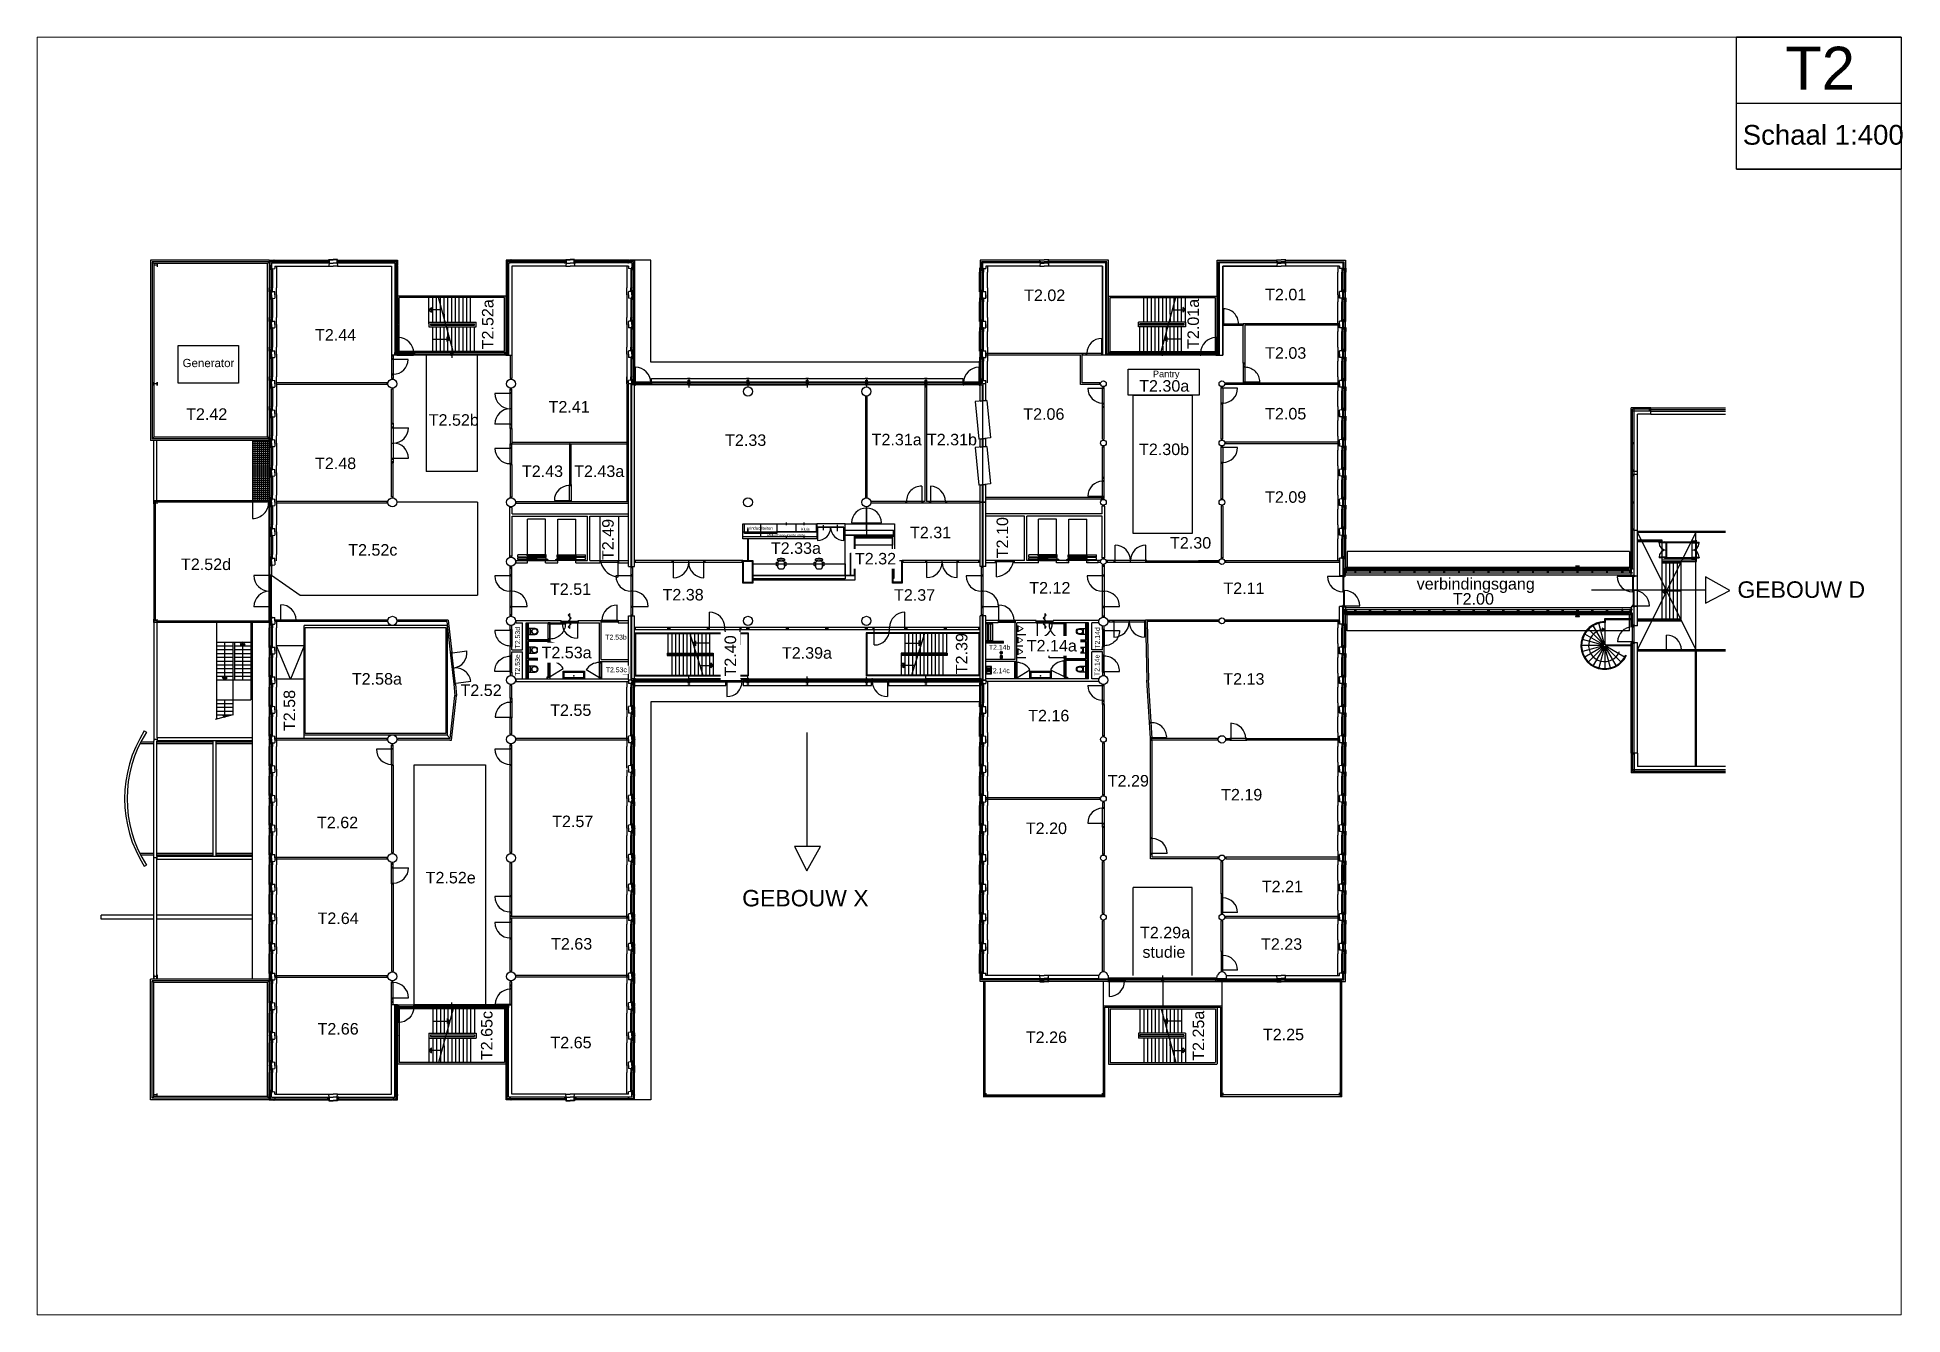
# Paper-space layout 'A4-ruimteboek' of a CAD drawing. Header units: millimetres. Extents: x 1 to 284, y 4 to 198.
# The model-space entities are those that its viewports show. They can reach past a viewport. Long polylines and large blocks are cut down to what shows.
import ezdxf
from ezdxf.enums import TextEntityAlignment as Align

# ---------------------------------------------------------------- set-up
doc = ezdxf.new("R2010")
doc.units = ezdxf.units.MM
doc.linetypes.add('HIDDEN2', pattern=[4.7625, 3.175, -1.5875])
doc.layers.get('0').update_dxf_attribs({"linetype": 'CONTINUOUS'})
for name, color, linetype in [('AL2100_BUITENWANDEN', 3, 'CONTINUOUS'), ('AL2200_BINNENWANDEN', 2, 'CONTINUOUS'), ('AL2400_TRAPPEN', 1, 'CONTINUOUS'), ('AL2800_KONSTRUKTIES', 1, 'CONTINUOUS'), ('AL3100_BUITENWANDOPENINGEN', 1, 'CONTINUOUS'), ('AL3200_BINNENWANDOPENINGEN', 1, 'CONTINUOUS'), ('AL3500_TOEBEHOREN-KOZIJNEN', 1, 'CONTINUOUS'), ('AL4600-RUIMTENUMMER', 2, 'CONTINUOUS'), ('AL4600_RUIMTENUMMERS', 2, 'CONTINUOUS'), ('AL6600_LIFTEN-DISTRIBUTIE', 3, 'CONTINUOUS'), ('AL7200_INR-GEBRUIKSRUIMTEN', 8, 'CONTINUOUS'), ('AL7400_SANITAIR', 1, 'CONTINUOUS'), ('AL7900_VASTE-INRICHTING', 1, 'CONTINUOUS'), ('AL8100_INRVERKEERSRUIMTE', 250, 'HIDDEN2'), ('BL$2----_RUIMTEBOEK KADER', 7, 'CONTINUOUS')]:
    doc.layers.add(name, color=color, linetype=linetype)
doc.styles.add('Arial', font='arial.ttf')
doc.styles.add('GBB_ISOT', font='b-gbt3.shx')

psp = doc.layouts.new('A4-ruimteboek')

msp = doc.modelspace()

# ---------------------------------------------------------------- texts
at = {"layer": 'AL2800_KONSTRUKTIES', "insert": (38444, 74282), "char_height": 0.2, "width": 3668.9, "attachment_point": 1, "style": 'GBB_ISOT'}
msp.add_mtext('Generator', dxfattribs=at)
at = {"layer": 'AL4600-RUIMTENUMMER', "style": 'Arial'}
for s, p in [('GEBOUW D', (133178, 60101)), ('GEBOUW X', (72708, 41358))]:
    msp.add_text(s, height=1000, dxfattribs=at).set_placement(p)
at = {"layer": 'AL4600_RUIMTENUMMERS', "style": 'Arial'}
for s, height, p in [('T2.52a', 700, (57806, 75194)), ('T2.01a', 700, (100675, 75217)), ('T2.49', 700, (65112, 62391)), ('T2.10', 700, (89077, 62504)), ('T2.53d', 300, (59302, 57027)), ('T2.39', 700, (86603, 55460)), ('T2.14d', 300, (94531, 57012)), ('T2.53e', 300, (59293, 55367)), ('T2.14e', 300, (94510, 55354)), ('T2.58', 700, (45754, 52004)), ('T2.65c', 700, (57746, 32018)), ('T2.25a', 700, (100988, 31979))]:
    msp.add_text(s, height=height, rotation=90, dxfattribs=at).set_placement(p, align=Align.BOTTOM_LEFT)
for s, height, p in [('T2.02', 700, (89838, 77917)), ('T2.01', 700, (104483, 77963)), ('T2.44', 700, (46754, 75513)), ('T2.03', 700, (104483, 74412)), ('Pantry', 400, (97665, 73382)), ('T2.30a', 700, (96830, 72412)), ('T2.42', 700, (38923, 70700)), ('T2.41', 700, (60945, 71144)), ('T2.06', 700, (89787, 70704)), ('T2.05', 700, (104483, 70724)), ('T2.52b', 700, (53663, 70344)), ('T2.33', 700, (71671, 69117)), ('T2.31a', 700, (80574, 69152)), ('T2.31b', 700, (83931, 69152)), ('T2.30b', 700, (96821, 68560)), ('T2.48', 700, (46754, 67709)), ('T2.43', 700, (59324, 67231)), ('T2.43a', 700, (62500, 67231)), ('T2.09', 700, (104483, 65663)), ('T2.31', 700, (82907, 63509)), ('T2.30', 700, (98705, 62879)), ('T2.52d', 700, (38609, 61578)), ('T2.52c', 700, (48770, 62452)), ('verbindingsgang', 700, (113691, 60394)), ('T2.51', 700, (61028, 60071)), ('T2.38', 700, (67868, 59729)), ('T2.37', 700, (81934, 59713)), ('T2.12', 700, (90152, 60149)), ('T2.11', 700, (101947, 60120)), ('T2.00', 700, (115887, 59475)), ('T2.53b', 300, (64390, 57469)), ('T2.39a', 700, (75122, 56192)), ('T2.14b', 300, (87697, 56852)), ('T2.14c', 300, (87684, 55433)), ('T2.58a', 700, (48992, 54617)), ('T2.52', 700, (55593, 53927)), ('T2.13', 700, (101942, 54613)), ('T2.55', 700, (61042, 52719)), ('T2.16', 700, (90085, 52385)), ('T2.29', 700, (94922, 48427)), ('T2.19', 700, (101810, 47582)), ('T2.62', 700, (46875, 45898)), ('T2.57', 700, (61163, 45963)), ('T2.20', 700, (89943, 45541)), ('T2.52e', 700, (53475, 42544)), ('T2.21', 700, (104282, 42006)), ('T2.64', 700, (46906, 40076)), ('T2.29a', 700, (96881, 39208)), ('T2.63', 700, (61096, 38524)), ('studie', 700, (97027, 38024)), ('T2.23', 700, (104234, 38510)), ('T2.66', 700, (46906, 33363)), ('T2.65', 700, (61057, 32528)), ('T2.26', 700, (89943, 32849)), ('T2.25', 700, (104347, 33016))]:
    msp.add_text(s, height=height, dxfattribs=at).set_placement(p, align=Align.BOTTOM_LEFT)
at = {"layer": 'AL4600_RUIMTENUMMERS', "insert": (38707, 74613), "char_height": 500, "width": 3118.5, "attachment_point": 1, "style": 'GBB_ISOT'}
msp.add_mtext('{\\fArial|b0|i0|c0|p34;Generator}', dxfattribs=at)
at = {"layer": 'AL7900_VASTE-INRICHTING', "attachment_point": 1, "line_spacing_factor": 0.967741, "style": 'Arial'}
for s, insert, char_height, width in [('printfaciliteiten', (72984, 64419), 176.78, 1672.26), ('afsluitbare kastruimte', (74204, 63975), 176.78, 2582.26), ('Kluis', (76276, 64354), 176.8, 800)]:
    msp.add_mtext(s, dxfattribs=dict(at, insert=insert, char_height=char_height, width=width))

# ---------------------------------------------------------------- blocks, each defined once
blk = doc.blocks.new('bovenhoek nieuw')
at = {"layer": 'BL$2----_RUIMTEBOEK KADER'}
blk.add_lwpolyline([(-25, -20), (0, -20), (0, 0), (-25, 0)], close=True, dxfattribs=at)
blk.add_wipeout([(-25, -20), (-25, 0), (0, 0), (0, -20)]).dxf.layer = 'BL$2----_RUIMTEBOEK KADER'
blk.add_line((-25, -10), (0, -10), dxfattribs=at)
at = {"layer": 'BL$2----_RUIMTEBOEK KADER', "attachment_point": 1}
for s, insert, char_height, width in [('{\\fArial|b0|i0|c0|p34;T2}', (-17.62, -1.43), 6.5, 12.2872), ('{\\fArial|b0|i0|c0|p34;Schaal 1:400}', (-24.08, -13.31), 3, 24.7325)]:
    blk.add_mtext(s, dxfattribs=dict(at, insert=insert, char_height=char_height, width=width))
blk = doc.blocks.new('DRIE')
at = {"layer": 'AL2100_BUITENWANDEN'}
for p, q in [((0, 603), (0, 851)), ((127, 619), (0, 606)), ((127, 616), (0, 603)), ((0, 248), (0, 0)), ((127, 235), (0, 248)), ((127, 232), (0, 245)), ((22, 601), (22, 250)), ((122, 615), (27, 606)), ((122, 235), (27, 245)), ((122, 615), (122, 235)), ((182, 635), (375, 625)), ((182, 632), (372, 622)), ((182, 632), (182, 218)), ((182, 218), (372, 228)), ((182, 215), (375, 226)), ((372, 622), (372, 228)), ((375, 425), (375, 625)), ((375, 425), (375, 226))]:
    blk.add_line(p, q, dxfattribs=at)
blk.add_lwpolyline([(475, 0), (475, 425), (475, 851)], dxfattribs=at)
for centre, start, end in [((27, 601), 95.71059, 180), ((27, 250), 180, 264.28941)]:
    blk.add_arc(centre, 5, start, end, dxfattribs=at)
at = {"layer": 'AL3100_BUITENWANDOPENINGEN'}
for p, q in [((68, 715), (68, 851)), ((68, 135), (68, 0)), ((182, 698), (182, 851)), ((182, 645), (182, 650)), ((182, 650), (232, 650)), ((186, 645), (182, 645)), ((182, 205), (182, 200)), ((186, 205), (182, 205)), ((182, 200), (232, 200)), ((182, 152), (182, 0)), ((186, 635), (186, 645)), ((232, 633), (186, 635)), ((232, 218), (186, 216)), ((186, 216), (186, 205)), ((232, 650), (232, 851)), ((232, 650), (232, 633)), ((232, 200), (232, 218)), ((232, 200), (232, 0))]:
    blk.add_line(p, q, dxfattribs=at)
for points in [[(68, 625), (68, 715), (131, 715), (131, 698), (182, 698), (182, 640), (123, 640), (123, 625)], [(68, 225), (68, 135), (131, 135), (131, 152), (182, 152), (182, 210), (123, 210), (123, 225)], [(182, 635), (182, 590), (127, 590), (127, 635)], [(182, 215), (182, 260), (127, 260), (127, 215)]]:
    blk.add_lwpolyline(points, close=True, dxfattribs=at)
at = {"layer": 'AL3500_TOEBEHOREN-KOZIJNEN'}
for points in [[(127, 635), (123, 635), (123, 625), (127, 625)], [(127, 215), (123, 215), (123, 225), (127, 225)], [(182, 635), (182, 645), (186, 645), (186, 635)], [(182, 215), (182, 205), (186, 205), (186, 215)]]:
    blk.add_lwpolyline(points, close=True, dxfattribs=at)
blk = doc.blocks.new('AD28U240')
blk.add_lwpolyline([(-22, -120), (-22, 120), (63, 120), (63, 116, -0.3913241), (57, 110), (-1, 105, 0.3913241), (-13, 92), (-13, -92, 0.3913241), (-1, -105), (57, -110, -0.3913241), (63, -116), (63, -120)], format="xyb", close=True)
blk = doc.blocks.new('PORTALST')
for p, q in [((-65, 35), (-65, -35)), ((0, 35), (0, 35))]:
    blk.add_line(p, q)
blk.add_lwpolyline([(-100, 9), (-100, -9), (-75, -17), (-75, -35), (0, -35), (0, 35), (-75, 35), (-75, 17)], close=True)
blk = doc.blocks.new('AH28HA16')
for points in [[(-80, 76), (80, 76)], [(0, -76), (0, 76)], [(-80, -76), (80, -76)]]:
    blk.add_lwpolyline(points)
blk = doc.blocks.new('AH28HA20')
for points in [[(-100, 95), (100, 95)], [(0, -95), (0, 95)], [(-100, -95), (100, -95)]]:
    blk.add_lwpolyline(points)
blk = doc.blocks.new('VIER')
at = {"layer": 'AL2100_BUITENWANDEN'}
for p, q in [((159, 838), (159, 1056)), ((177, 808), (159, 808)), ((182, 778), (159, 798)), ((159, 778), (182, 798)), ((182, 798), (159, 798)), ((182, 778), (159, 778)), ((179, 650), (159, 670)), ((179, 670), (159, 650)), ((179, 670), (159, 670)), ((179, 650), (159, 650)), ((177, 643), (159, 643)), ((177, 613), (159, 613)), ((179, 605), (159, 605)), ((159, 585), (179, 605)), ((179, 585), (159, 605)), ((179, 585), (159, 585)), ((182, 478), (159, 478)), ((159, 478), (182, 458)), ((182, 478), (159, 458)), ((182, 458), (159, 458)), ((177, 448), (159, 448)), ((159, 418), (159, 199)), ((177, 643), (177, 808)), ((177, 448), (177, 613)), ((229, 628), (229, 793)), ((229, 628), (229, 463)), ((236, 775), (236, 755)), ((236, 685), (236, 665)), ((236, 480), (236, 500)), ((319, 628), (319, 838)), ((319, 838), (499, 828)), ((319, 628), (319, 418)), ((319, 418), (499, 428)), ((499, 828), (509, 818)), ((499, 428), (509, 438)), ((509, 628), (509, 818)), ((509, 628), (509, 438)), ((612, 628), (612, 1056)), ((612, 628), (612, 199))]:
    blk.add_line(p, q, dxfattribs=at)
blk.add_lwpolyline([(179, 578), (179, 623), (143, 623, -0.4142136), (139, 627), (139, 629, -0.4142136), (143, 633), (179, 633), (179, 678)], format="xyb", dxfattribs=at)
for points in [[(226, 793), (226, 818), (159, 818), (159, 838)], [(159, 643), (159, 808)], [(159, 448), (159, 613)], [(226, 463), (226, 438), (159, 438), (159, 418)], [(259, 768), (182, 768), (182, 818)], [(259, 678), (182, 678), (182, 578)], [(259, 488), (182, 488), (182, 438)], [(314, 713), (314, 763), (214, 763)], [(314, 623), (314, 673), (214, 673)], [(314, 543), (314, 493), (214, 493)]]:
    blk.add_lwpolyline(points, dxfattribs=at)
at = {"layer": 'AL3100_BUITENWANDOPENINGEN'}
for p, q in [((205, 895), (205, 1056)), ((205, 361), (205, 199)), ((319, 878), (319, 1056)), ((319, 378), (319, 199)), ((369, 856), (369, 1056)), ((369, 399), (369, 199))]:
    blk.add_line(p, q, dxfattribs=at)
for points in [[(224, 828), (224, 838), (289, 838), (289, 828), (299, 828), (299, 838), (319, 838), (319, 878), (268, 878), (268, 895), (205, 895), (205, 828)], [(224, 428), (224, 418), (289, 418), (289, 428), (299, 428), (299, 418), (319, 418), (319, 378), (268, 378), (268, 361), (205, 361), (205, 428)], [(229, 793), (319, 793), (319, 808), (309, 808), (309, 823), (319, 823), (319, 838), (299, 838), (299, 828), (289, 828), (289, 838), (229, 838)], [(229, 463), (319, 463), (319, 448), (309, 448), (309, 433), (319, 433), (319, 418), (299, 418), (299, 428), (289, 428), (289, 418), (229, 418)], [(269, 793), (269, 790), (316, 790), (316, 743), (319, 743), (319, 793)], [(269, 463), (269, 466), (316, 466), (316, 513), (319, 513), (319, 463)], [(319, 856), (369, 856), (369, 837), (319, 841)], [(319, 399), (369, 399), (369, 418), (319, 415)]]:
    blk.add_lwpolyline(points, close=True, dxfattribs=at)
at = {"layer": 'AL3500_TOEBEHOREN-KOZIJNEN'}
for points in [[(309, 823), (319, 823), (319, 808), (309, 808)], [(309, 433), (319, 433), (319, 448), (309, 448)], [(329, 840), (329, 846), (319, 846), (319, 841)], [(329, 415), (329, 410), (319, 410), (319, 415)]]:
    blk.add_lwpolyline(points, close=True, dxfattribs=at)
blk = doc.blocks.new('23-1')
for p, q in [((-42.5, -279.5), (-22.5, -300)), ((-42.5, -300), (-22.5, -279.5)), ((-42.5, -279.5), (-42.5, -300)), ((-22.5, -279.5), (-22.5, -300)), ((-15, -282), (-15, -300)), ((15, -282), (15, -300)), ((22.5, -279.5), (22.5, -300)), ((42.5, -279.5), (22.5, -300)), ((22.5, -279.5), (42.5, -300)), ((42.5, -222.5), (62.5, -222.5)), ((42.5, -279.5), (42.5, -300))]:
    blk.add_line(p, q)
for points in [[(50, -200), (50, -277), (-50, -277)], [(105, -145), (55, -145), (55, -245)]]:
    blk.add_lwpolyline(points)
blk.add_lwpolyline([(-50, -279.5), (-5, -279.5), (-5, -316, 0.41421356), (-1, -320), (1, -320, 0.41421356), (5, -316), (5, -279.5), (50, -279.5)], format="xyb")
blk = doc.blocks.new('23E')
at = {"layer": 'AL2100_BUITENWANDEN'}
for p, q in [((-260, -10), (-270, 0)), ((-312.5, -272.5), (-332.5, -272.5)), ((-300, -327), (-300, -350)), ((-300, -350), (-280, -327)), ((-300, -327), (-280, -350)), ((-280, -327), (-280, -350)), ((-270, -332), (-270, -350)), ((-250, -190), (-260, -10)), ((-240, -400), (0, -400))]:
    blk.add_line(p, q, dxfattribs=at)
for points in [[(-375, -195), (-325, -195), (-325, -295)], [(-320, -250), (-320, -327), (-260, -327)], [(-285, -303), (-260, -303), (-260, -400), (-240, -400)]]:
    blk.add_lwpolyline(points, dxfattribs=at)
at = {"layer": 'AL3100_BUITENWANDOPENINGEN'}
for p, q in [((-270, 0), (0, 0)), ((-247, -180), (0, -180)), ((-210, -379), (0, -379))]:
    blk.add_line(p, q, dxfattribs=at)
for points in [[(-295, -240), (-298, -240), (-298, -193), (-345, -193), (-345, -190), (-295, -190)], [(-295, -300), (-295, -190), (-280, -190), (-280, -200), (-265, -200), (-265, -190), (-250, -190), (-250, -210), (-260, -210), (-260, -220), (-250, -220), (-250, -300)], [(-210, -379), (-250, -379), (-250, -180), (-247, -180), (-247, -376), (-210, -376)]]:
    blk.add_lwpolyline(points, close=True, dxfattribs=at)
at = {"layer": 'AL3500_TOEBEHOREN-KOZIJNEN'}
blk.add_lwpolyline([(-265, -200), (-265, -190), (-280, -190), (-280, -200)], close=True, dxfattribs=at)
blk = doc.blocks.new('23D-1')
at = {"layer": 'AL2100_BUITENWANDEN'}
for p, q in [((223, 88), (223, 108)), ((275, 30), (230, 30)), ((277, 86), (300, 86)), ((277, 86), (300, 66)), ((300, 86), (277, 66)), ((277, 66), (300, 66)), ((282, 55), (300, 55)), ((-40, -70), (-50, -60)), ((130, -70), (-40, -70)), ((140, -60), (130, -70))]:
    blk.add_line(p, q, dxfattribs=at)
for points in [[(145, 150), (145, 100), (245, 100)], [(200, 95), (277, 95), (277, 45)]]:
    blk.add_lwpolyline(points, dxfattribs=at)
at = {"layer": 'AL3100_BUITENWANDOPENINGEN'}
for p, q in [((310, -60), (154, -60)), ((154, -60), (154, -70)), ((310, -70), (154, -70)), ((310, -70), (310, -60))]:
    blk.add_line(p, q, dxfattribs=at)
for points in [[(140, 95), (143, 95), (143, 48), (190, 48), (190, 45), (140, 45)], [(140, 45), (190, 45), (190, -60), (140, -60)], [(320, -50), (310, -50), (310, -40), (320, -40), (320, 45), (275, 45), (275, -60), (320, -60)], [(310, 50), (320, 50), (320, -40), (310, -40), (310, -50), (320, -50), (320, -70), (360, -70), (360, -18), (377, -18), (377, 70), (310, 70)]]:
    blk.add_lwpolyline(points, close=True, dxfattribs=at)
at = {"layer": 'AL3500_TOEBEHOREN-KOZIJNEN'}
blk.add_lwpolyline([(150, 0), (140, 0), (140, -15), (150, -15)], close=True, dxfattribs=at)
blk = doc.blocks.new('23D-2')
at = {"layer": 'AL2100_BUITENWANDEN'}
for p, q in [((223, 88), (223, 108)), ((275, 30), (230, 30)), ((300, 86), (277, 66)), ((277, 86), (300, 66)), ((277, 86), (300, 86)), ((277, 66), (300, 66)), ((282, 55), (300, 55)), ((-40, -70), (-50, -60)), ((130, -70), (-40, -70)), ((140, -60), (130, -70))]:
    blk.add_line(p, q, dxfattribs=at)
for points in [[(145, 150), (145, 100), (245, 100)], [(200, 95), (277, 95), (277, 45)]]:
    blk.add_lwpolyline(points, dxfattribs=at)
at = {"layer": 'AL3100_BUITENWANDOPENINGEN'}
for p, q in [((360, 70), (310, 70)), ((310, 70), (310, 50)), ((310, 50), (320, 50)), ((320, 50), (320, -40)), ((360, 18), (360, 70)), ((377, 18), (360, 18)), ((377, -70), (377, 18)), ((154, -60), (154, -70)), ((310, -60), (154, -60)), ((310, -70), (154, -70)), ((310, -40), (310, -50)), ((320, -40), (310, -40)), ((310, -50), (320, -50)), ((310, -70), (310, -60)), ((320, -50), (320, -70)), ((320, -70), (377, -70))]:
    blk.add_line(p, q, dxfattribs=at)
for points in [[(140, 95), (143, 95), (143, 48), (190, 48), (190, 45), (140, 45)], [(140, 45), (190, 45), (190, -60), (140, -60)], [(320, -50), (310, -50), (310, -40), (320, -40), (320, 45), (275, 45), (275, -60), (320, -60)]]:
    blk.add_lwpolyline(points, close=True, dxfattribs=at)
at = {"layer": 'AL3500_TOEBEHOREN-KOZIJNEN'}
blk.add_lwpolyline([(150, 0), (140, 0), (140, -15), (150, -15)], close=True, dxfattribs=at)
blk = doc.blocks.new('MERK-E')
at = {"layer": 'AL2800_KONSTRUKTIES'}
blk.add_line((-3600, -1730.5), (-3600, -1580.5), dxfattribs=at)
at = {"layer": 'AL3100_BUITENWANDOPENINGEN'}
for p, q in [((-6890, -1869.5), (-6890, -1910.5)), ((-310, -1910.5), (-6890, -1910.5)), ((-6840, -1730.5), (-3650, -1730.5)), ((-6823, -1781.5), (-3667, -1781.5)), ((-6823, -1869.5), (-3667, -1869.5)), ((-3667, -1869.5), (-3667, -1781.5)), ((-3667, -1781.5), (-3650, -1781.5)), ((-3600, -1869.5), (-3667, -1869.5)), ((-3650, -1781.5), (-3650, -1730.5)), ((-3650, -1730.5), (-3600, -1730.5)), ((-3610, -1770.5), (-3600, -1770.5)), ((-3610, -1770.5), (-3610, -1829.5)), ((-3600, -1829.5), (-3610, -1829.5)), ((-3600, -1730.5), (-3600, -1770.5)), ((-3550, -1730.5), (-3600, -1730.5)), ((-3590, -1770.5), (-3600, -1770.5)), ((-3600, -1829.5), (-3600, -1869.5)), ((-3600, -1829.5), (-3590, -1829.5)), ((-3600, -1869.5), (-3533, -1869.5)), ((-3590, -1770.5), (-3590, -1829.5)), ((-3550, -1730.5), (-1327, -1730.5)), ((-3550, -1781.5), (-3550, -1730.5)), ((-3533, -1781.5), (-3550, -1781.5)), ((-3533, -1781.5), (-1344, -1781.5)), ((-3533, -1869.5), (-3533, -1781.5)), ((-3533, -1869.5), (-1344, -1869.5)), ((-1344, -1781.5), (-1327, -1781.5)), ((-1344, -1869.5), (-1344, -1781.5)), ((-1294, -1869.5), (-1344, -1869.5)), ((-1327, -1730.5), (-1277, -1730.5)), ((-1327, -1781.5), (-1327, -1730.5)), ((-1277, -1818.5), (-1294, -1818.5)), ((-1294, -1818.5), (-1294, -1869.5)), ((-360, -1869.5), (-1294, -1869.5)), ((-377, -1730.5), (-1277, -1730.5)), ((-1277, -1730.5), (-1277, -1818.5)), ((-377, -1818.5), (-1277, -1818.5)), ((-360, -1869.5), (-360, -2803.5)), ((-310, -1869.5), (-310, -1910.5))]:
    blk.add_line(p, q, dxfattribs=at)
blk.add_arc((-360, -1869.5), 934, 180, 270, dxfattribs=at)
blk = doc.blocks.new('Groep-12')
blk.add_wipeout([(-727, -2324), (-730, -2323), (-733, -2322), (-736, -2321), (-738, -2320), (-741, -2319), (-744, -2318), (-746, -2317), (-749, -2316), (-751, -2315), (-754, -2314), (-756, -2313), (-759, -2312), (-761, -2311), (-763, -2310), (-766, -2309), (-768, -2307), (-770, -2306), (-772, -2305), (-775, -2303), (-777, -2302), (-779, -2300), (-781, -2299), (-783, -2297), (-785, -2296), (-787, -2294), (-789, -2292), (-790, -2291), (-792, -2289), (-794, -2287), (-796, -2286), (-797, -2284), (-799, -2282), (-801, -2280), (-802, -2278), (-804, -2276), (-805, -2274), (-807, -2272), (-808, -2270), (-810, -2268), (-811, -2266), (-813, -2264), (-814, -2262), (-815, -2259), (-816, -2257), (-818, -2255), (-819, -2253), (-820, -2250), (-821, -2248), (-822, -2245), (-823, -2243), (-824, -2240), (-825, -2238), (-826, -2235), (-827, -2233), (-827, -2230), (-828, -2227), (-829, -2225), (-830, -2222), (-830, -2219), (-831, -2216), (-832, -2213), (-832, -2210), (-833, -2208), (-833, -2205), (-835, -2194), (-836, -2184), (-838, -2174), (-839, -2164), (-840, -2154), (-841, -2144), (-842, -2135), (-843, -2126), (-843, -2116), (-844, -2107), (-844, -2098), (-844, -2090), (-845, -2081), (-845, -2073), (-845, -2064), (-845, -2056), (-844, -2048), (-844, -2040), (-844, -2032), (-843, -2025), (-842, -2017), (-841, -2010), (-840, -2003), (-839, -1996), (-838, -1989), (-837, -1983), (-836, -1976), (-834, -1970), (-833, -1963), (-831, -1957), (-829, -1951), (-827, -1946), (-825, -1940), (-823, -1934), (-821, -1929), (-818, -1924), (-816, -1919), (-813, -1914), (-810, -1909), (-807, -1905), (-805, -1900), (-801, -1896), (-798, -1892), (-795, -1888), (-792, -1884), (-788, -1880), (-784, -1876), (-781, -1873), (-777, -1870), (-773, -1867), (-769, -1864), (-765, -1861), (-760, -1858), (-756, -1856), (-751, -1853), (-747, -1851), (-742, -1849), (-737, -1847), (-732, -1845), (-727, -1844), (-722, -1842), (-716, -1841), (-711, -1840), (-705, -1838), (-621, -1838), (-537, -1838), (-532, -1840), (-526, -1841), (-521, -1842), (-516, -1844), (-511, -1845), (-506, -1847), (-501, -1849), (-496, -1851), (-491, -1853), (-487, -1856), (-482, -1858), (-478, -1861), (-474, -1864), (-470, -1867), (-466, -1870), (-462, -1873), (-458, -1876), (-454, -1880), (-451, -1884), (-448, -1888), (-444, -1892), (-441, -1896), (-438, -1900), (-435, -1905), (-432, -1909), (-429, -1914), (-427, -1919), (-424, -1924), (-422, -1929), (-420, -1934), (-417, -1940), (-415, -1946), (-413, -1951), (-412, -1957), (-410, -1963), (-408, -1970), (-407, -1976), (-405, -1983), (-404, -1989), (-403, -1996), (-402, -2003), (-401, -2010), (-400, -2017), (-400, -2025), (-399, -2032), (-398, -2040), (-398, -2048), (-398, -2056), (-398, -2064), (-398, -2073), (-398, -2081), (-398, -2090), (-398, -2098), (-399, -2107), (-399, -2116), (-400, -2126), (-401, -2135), (-402, -2144), (-403, -2154), (-404, -2164), (-405, -2174), (-406, -2184), (-408, -2194), (-409, -2205), (-410, -2208), (-410, -2210), (-411, -2213), (-411, -2216), (-412, -2219), (-413, -2222), (-414, -2225), (-414, -2227), (-415, -2230), (-416, -2233), (-417, -2235), (-418, -2238), (-419, -2240), (-420, -2243), (-421, -2245), (-422, -2248), (-423, -2250), (-424, -2253), (-425, -2255), (-426, -2257), (-427, -2259), (-429, -2262), (-430, -2264), (-431, -2266), (-433, -2268), (-434, -2270), (-436, -2272), (-437, -2274), (-439, -2276), (-440, -2278), (-442, -2280), (-443, -2282), (-445, -2284), (-447, -2286), (-448, -2287), (-450, -2289), (-452, -2291), (-454, -2292), (-456, -2294), (-458, -2296), (-460, -2297), (-462, -2299), (-464, -2300), (-466, -2302), (-468, -2303), (-470, -2305), (-472, -2306), (-475, -2307), (-477, -2309), (-479, -2310), (-481, -2311), (-484, -2312), (-486, -2313), (-489, -2314), (-491, -2315), (-494, -2316), (-496, -2317), (-499, -2318), (-501, -2319), (-504, -2320), (-507, -2321), (-510, -2322), (-512, -2323), (-515, -2324)])
blk.add_open_spline([(-727, -2324), (-818, -2300), (-833, -2205), (-885, -1870), (-705, -1838), (-663, -1838), (-621, -1838), (-579, -1838), (-537, -1838), (-358, -1870), (-409, -2205), (-424, -2300), (-515, -2324), (-621, -2324), (-727, -2324)], degree=2, knots=[0, 0, 0, 1, 1, 2, 2, 3, 3, 4, 4, 5, 5, 6, 6, 7, 7, 7])
blk.add_wipeout([(-910, -2033), (-910, -1946), (-910, -1945), (-910, -1945), (-910, -1944), (-910, -1944), (-910, -1943), (-910, -1943), (-910, -1942), (-910, -1942), (-910, -1941), (-910, -1941), (-910, -1940), (-909, -1940), (-909, -1939), (-909, -1939), (-909, -1938), (-909, -1938), (-909, -1938), (-908, -1937), (-908, -1937), (-908, -1936), (-908, -1936), (-907, -1935), (-907, -1935), (-907, -1935), (-907, -1934), (-906, -1934), (-906, -1933), (-906, -1933), (-905, -1933), (-905, -1932), (-905, -1932), (-904, -1931), (-904, -1931), (-904, -1931), (-903, -1930), (-903, -1930), (-903, -1930), (-902, -1930), (-902, -1929), (-901, -1929), (-901, -1929), (-901, -1928), (-900, -1928), (-900, -1928), (-899, -1928), (-899, -1928), (-898, -1927), (-898, -1927), (-897, -1927), (-897, -1927), (-897, -1927), (-896, -1926), (-896, -1926), (-895, -1926), (-895, -1926), (-894, -1926), (-894, -1926), (-893, -1926), (-893, -1926), (-892, -1926), (-892, -1926), (-891, -1926), (-891, -1926), (-890, -1926), (-869, -1926), (-848, -1926), (-848, -1926), (-847, -1926), (-847, -1926), (-846, -1926), (-846, -1926), (-845, -1926), (-845, -1926), (-844, -1926), (-844, -1926), (-843, -1926), (-843, -1926), (-843, -1926), (-842, -1927), (-842, -1927), (-841, -1927), (-841, -1927), (-840, -1927), (-840, -1928), (-839, -1928), (-839, -1928), (-838, -1928), (-838, -1928), (-838, -1929), (-837, -1929), (-837, -1929), (-836, -1930), (-836, -1930), (-836, -1930), (-835, -1930), (-835, -1931), (-835, -1931), (-834, -1931), (-834, -1932), (-834, -1932), (-833, -1933), (-833, -1933), (-833, -1933), (-832, -1934), (-832, -1934), (-832, -1935), (-831, -1935), (-831, -1935), (-831, -1936), (-831, -1936), (-830, -1937), (-830, -1937), (-830, -1938), (-830, -1938), (-830, -1938), (-830, -1939), (-829, -1939), (-829, -1940), (-829, -1940), (-829, -1941), (-829, -1941), (-829, -1942), (-829, -1942), (-829, -1943), (-828, -1943), (-828, -1944), (-828, -1944), (-828, -1945), (-828, -1945), (-828, -1946), (-828, -2033), (-828, -2121), (-828, -2122), (-828, -2122), (-828, -2123), (-828, -2123), (-828, -2124), (-829, -2124), (-829, -2125), (-829, -2125), (-829, -2126), (-829, -2126), (-829, -2126), (-829, -2127), (-829, -2127), (-830, -2128), (-830, -2128), (-830, -2129), (-830, -2129), (-830, -2130), (-830, -2130), (-831, -2131), (-831, -2131), (-831, -2131), (-831, -2132), (-832, -2132), (-832, -2133), (-832, -2133), (-833, -2133), (-833, -2134), (-833, -2134), (-834, -2135), (-834, -2135), (-834, -2135), (-835, -2136), (-835, -2136), (-835, -2136), (-836, -2137), (-836, -2137), (-836, -2137), (-837, -2138), (-837, -2138), (-838, -2138), (-838, -2138), (-838, -2139), (-839, -2139), (-839, -2139), (-840, -2139), (-840, -2139), (-841, -2140), (-841, -2140), (-842, -2140), (-842, -2140), (-843, -2140), (-843, -2140), (-843, -2141), (-844, -2141), (-844, -2141), (-845, -2141), (-845, -2141), (-846, -2141), (-846, -2141), (-847, -2141), (-847, -2141), (-848, -2141), (-848, -2141), (-869, -2141), (-890, -2141), (-891, -2141), (-891, -2141), (-892, -2141), (-892, -2141), (-893, -2141), (-893, -2141), (-894, -2141), (-894, -2141), (-895, -2141), (-895, -2141), (-896, -2140), (-896, -2140), (-897, -2140), (-897, -2140), (-897, -2140), (-898, -2140), (-898, -2139), (-899, -2139), (-899, -2139), (-900, -2139), (-900, -2139), (-901, -2138), (-901, -2138), (-901, -2138), (-902, -2138), (-902, -2137), (-903, -2137), (-903, -2137), (-903, -2136), (-904, -2136), (-904, -2136), (-904, -2135), (-905, -2135), (-905, -2135), (-905, -2134), (-906, -2134), (-906, -2133), (-906, -2133), (-907, -2133), (-907, -2132), (-907, -2132), (-907, -2131), (-908, -2131), (-908, -2131), (-908, -2130), (-908, -2130), (-909, -2129), (-909, -2129), (-909, -2128), (-909, -2128), (-909, -2127), (-909, -2127), (-910, -2126), (-910, -2126), (-910, -2126), (-910, -2125), (-910, -2125), (-910, -2124), (-910, -2124), (-910, -2123), (-910, -2123), (-910, -2122), (-910, -2122), (-910, -2121)])
at = {"flags": 128}
blk.add_lwpolyline([(-910, -1946, -0.4142136), (-890, -1926), (-848, -1926, -0.4142136), (-828, -1946), (-828, -2121, -0.4142136), (-848, -2141), (-890, -2141, -0.4142136), (-910, -2121)], format="xyb", close=True, dxfattribs=at)
blk.add_wipeout([(-414, -2033), (-414, -1946), (-414, -1945), (-414, -1945), (-414, -1944), (-414, -1944), (-414, -1943), (-414, -1943), (-414, -1942), (-414, -1942), (-414, -1941), (-414, -1941), (-413, -1940), (-413, -1940), (-413, -1939), (-413, -1939), (-413, -1938), (-413, -1938), (-412, -1938), (-412, -1937), (-412, -1937), (-412, -1936), (-412, -1936), (-411, -1935), (-411, -1935), (-411, -1935), (-410, -1934), (-410, -1934), (-410, -1933), (-410, -1933), (-409, -1933), (-409, -1932), (-409, -1932), (-408, -1931), (-408, -1931), (-408, -1931), (-407, -1930), (-407, -1930), (-406, -1930), (-406, -1930), (-406, -1929), (-405, -1929), (-405, -1929), (-404, -1928), (-404, -1928), (-404, -1928), (-403, -1928), (-403, -1928), (-402, -1927), (-402, -1927), (-401, -1927), (-401, -1927), (-400, -1927), (-400, -1926), (-399, -1926), (-399, -1926), (-399, -1926), (-398, -1926), (-398, -1926), (-397, -1926), (-397, -1926), (-396, -1926), (-396, -1926), (-395, -1926), (-395, -1926), (-394, -1926), (-373, -1926), (-352, -1926), (-352, -1926), (-351, -1926), (-351, -1926), (-350, -1926), (-350, -1926), (-349, -1926), (-349, -1926), (-348, -1926), (-348, -1926), (-347, -1926), (-347, -1926), (-346, -1926), (-346, -1927), (-346, -1927), (-345, -1927), (-345, -1927), (-344, -1927), (-344, -1928), (-343, -1928), (-343, -1928), (-342, -1928), (-342, -1928), (-342, -1929), (-341, -1929), (-341, -1929), (-340, -1930), (-340, -1930), (-340, -1930), (-339, -1930), (-339, -1931), (-338, -1931), (-338, -1931), (-338, -1932), (-337, -1932), (-337, -1933), (-337, -1933), (-336, -1933), (-336, -1934), (-336, -1934), (-336, -1935), (-335, -1935), (-335, -1935), (-335, -1936), (-335, -1936), (-334, -1937), (-334, -1937), (-334, -1938), (-334, -1938), (-334, -1938), (-333, -1939), (-333, -1939), (-333, -1940), (-333, -1940), (-333, -1941), (-333, -1941), (-333, -1942), (-333, -1942), (-332, -1943), (-332, -1943), (-332, -1944), (-332, -1944), (-332, -1945), (-332, -1945), (-332, -1946), (-332, -2033), (-332, -2121), (-332, -2122), (-332, -2122), (-332, -2123), (-332, -2123), (-332, -2124), (-332, -2124), (-333, -2125), (-333, -2125), (-333, -2126), (-333, -2126), (-333, -2126), (-333, -2127), (-333, -2127), (-333, -2128), (-334, -2128), (-334, -2129), (-334, -2129), (-334, -2130), (-334, -2130), (-335, -2131), (-335, -2131), (-335, -2131), (-335, -2132), (-336, -2132), (-336, -2133), (-336, -2133), (-336, -2133), (-337, -2134), (-337, -2134), (-337, -2135), (-338, -2135), (-338, -2135), (-338, -2136), (-339, -2136), (-339, -2136), (-340, -2137), (-340, -2137), (-340, -2137), (-341, -2138), (-341, -2138), (-342, -2138), (-342, -2138), (-342, -2139), (-343, -2139), (-343, -2139), (-344, -2139), (-344, -2139), (-345, -2140), (-345, -2140), (-346, -2140), (-346, -2140), (-346, -2140), (-347, -2140), (-347, -2141), (-348, -2141), (-348, -2141), (-349, -2141), (-349, -2141), (-350, -2141), (-350, -2141), (-351, -2141), (-351, -2141), (-352, -2141), (-352, -2141), (-373, -2141), (-394, -2141), (-395, -2141), (-395, -2141), (-396, -2141), (-396, -2141), (-397, -2141), (-397, -2141), (-398, -2141), (-398, -2141), (-399, -2141), (-399, -2141), (-399, -2140), (-400, -2140), (-400, -2140), (-401, -2140), (-401, -2140), (-402, -2140), (-402, -2139), (-403, -2139), (-403, -2139), (-404, -2139), (-404, -2139), (-404, -2138), (-405, -2138), (-405, -2138), (-406, -2138), (-406, -2137), (-406, -2137), (-407, -2137), (-407, -2136), (-408, -2136), (-408, -2136), (-408, -2135), (-409, -2135), (-409, -2135), (-409, -2134), (-410, -2134), (-410, -2133), (-410, -2133), (-410, -2133), (-411, -2132), (-411, -2132), (-411, -2131), (-412, -2131), (-412, -2131), (-412, -2130), (-412, -2130), (-412, -2129), (-413, -2129), (-413, -2128), (-413, -2128), (-413, -2127), (-413, -2127), (-413, -2126), (-414, -2126), (-414, -2126), (-414, -2125), (-414, -2125), (-414, -2124), (-414, -2124), (-414, -2123), (-414, -2123), (-414, -2122), (-414, -2122), (-414, -2121)])
blk.add_lwpolyline([(-414, -1946, -0.4142136), (-394, -1926), (-352, -1926, -0.4142136), (-332, -1946), (-332, -2121, -0.4142136), (-352, -2141), (-394, -2141, -0.4142136), (-414, -2121)], format="xyb", close=True, dxfattribs=at)
blk.add_wipeout([(-727, -1690), (-729, -1690), (-732, -1690), (-735, -1690), (-737, -1691), (-740, -1691), (-742, -1691), (-745, -1692), (-747, -1692), (-749, -1693), (-752, -1693), (-754, -1693), (-756, -1694), (-758, -1694), (-761, -1695), (-763, -1695), (-765, -1696), (-767, -1696), (-769, -1696), (-771, -1697), (-773, -1698), (-775, -1698), (-777, -1699), (-779, -1699), (-781, -1700), (-782, -1700), (-784, -1701), (-786, -1701), (-788, -1702), (-789, -1703), (-791, -1703), (-792, -1704), (-794, -1705), (-796, -1705), (-797, -1706), (-799, -1707), (-800, -1707), (-801, -1708), (-803, -1709), (-804, -1710), (-805, -1710), (-807, -1711), (-808, -1712), (-809, -1713), (-810, -1714), (-811, -1714), (-812, -1715), (-813, -1716), (-814, -1717), (-815, -1718), (-816, -1719), (-817, -1720), (-818, -1721), (-819, -1722), (-820, -1723), (-821, -1724), (-821, -1724), (-822, -1725), (-823, -1726), (-823, -1727), (-824, -1728), (-824, -1730), (-825, -1731), (-825, -1732), (-826, -1733), (-827, -1736), (-829, -1740), (-830, -1744), (-831, -1747), (-832, -1751), (-833, -1754), (-834, -1758), (-835, -1761), (-835, -1765), (-836, -1768), (-836, -1771), (-836, -1774), (-837, -1777), (-837, -1781), (-837, -1784), (-837, -1786), (-836, -1789), (-836, -1792), (-836, -1795), (-835, -1798), (-834, -1800), (-834, -1803), (-833, -1806), (-832, -1808), (-831, -1811), (-830, -1813), (-828, -1815), (-827, -1818), (-825, -1820), (-824, -1822), (-822, -1824), (-820, -1827), (-818, -1829), (-816, -1831), (-814, -1832), (-812, -1834), (-810, -1836), (-807, -1838), (-805, -1840), (-802, -1841), (-799, -1843), (-796, -1845), (-793, -1846), (-790, -1848), (-787, -1849), (-784, -1850), (-780, -1852), (-777, -1853), (-773, -1854), (-769, -1855), (-766, -1856), (-762, -1857), (-758, -1858), (-753, -1859), (-749, -1860), (-745, -1861), (-740, -1862), (-736, -1862), (-731, -1863), (-726, -1863), (-721, -1864), (-716, -1865), (-711, -1865), (-706, -1865), (-627, -1866), (-549, -1865), (-544, -1865), (-538, -1865), (-534, -1864), (-529, -1863), (-524, -1863), (-519, -1862), (-515, -1862), (-510, -1861), (-506, -1860), (-502, -1859), (-497, -1858), (-493, -1857), (-489, -1856), (-486, -1855), (-482, -1854), (-478, -1853), (-475, -1852), (-471, -1850), (-468, -1849), (-465, -1848), (-462, -1846), (-459, -1845), (-456, -1843), (-453, -1841), (-450, -1840), (-448, -1838), (-445, -1836), (-443, -1834), (-441, -1832), (-439, -1831), (-437, -1829), (-435, -1827), (-433, -1824), (-431, -1822), (-430, -1820), (-428, -1818), (-427, -1815), (-425, -1813), (-424, -1811), (-423, -1808), (-422, -1806), (-421, -1803), (-421, -1800), (-420, -1798), (-419, -1795), (-419, -1792), (-419, -1789), (-418, -1786), (-418, -1784), (-418, -1781), (-418, -1777), (-419, -1774), (-419, -1771), (-419, -1768), (-420, -1765), (-420, -1761), (-421, -1758), (-422, -1754), (-423, -1751), (-424, -1747), (-425, -1744), (-426, -1740), (-428, -1736), (-429, -1733), (-430, -1732), (-430, -1731), (-431, -1730), (-431, -1728), (-432, -1727), (-432, -1726), (-433, -1725), (-434, -1724), (-434, -1724), (-435, -1723), (-436, -1722), (-437, -1721), (-438, -1720), (-439, -1719), (-440, -1718), (-441, -1717), (-442, -1716), (-443, -1715), (-444, -1714), (-445, -1714), (-446, -1713), (-447, -1712), (-448, -1711), (-450, -1710), (-451, -1710), (-452, -1709), (-454, -1708), (-455, -1707), (-456, -1707), (-458, -1706), (-459, -1705), (-461, -1705), (-462, -1704), (-464, -1703), (-466, -1703), (-467, -1702), (-469, -1701), (-471, -1701), (-473, -1700), (-474, -1700), (-476, -1699), (-478, -1699), (-480, -1698), (-482, -1698), (-484, -1697), (-486, -1696), (-488, -1696), (-490, -1696), (-492, -1695), (-494, -1695), (-497, -1694), (-499, -1694), (-501, -1693), (-503, -1693), (-506, -1693), (-508, -1692), (-510, -1692), (-513, -1691), (-515, -1691), (-518, -1691), (-520, -1690), (-523, -1690), (-526, -1690), (-528, -1690)])
blk.add_open_spline([(-727, -1690), (-812, -1698), (-826, -1733), (-874, -1854), (-706, -1865), (-667, -1865), (-627, -1866), (-588, -1865), (-549, -1865), (-381, -1854), (-429, -1733), (-443, -1698), (-528, -1690), (-627, -1690), (-727, -1690)], degree=2, knots=[0, 0, 0, 1, 1, 2, 2, 3, 3, 4, 4, 5, 5, 6, 6, 7, 7, 7])
blk.add_wipeout([(-728, -1710), (-731, -1710), (-733, -1710), (-736, -1710), (-738, -1711), (-741, -1711), (-743, -1711), (-746, -1711), (-748, -1712), (-751, -1712), (-753, -1712), (-755, -1713), (-757, -1713), (-760, -1713), (-762, -1714), (-764, -1714), (-766, -1714), (-768, -1715), (-770, -1715), (-772, -1716), (-774, -1716), (-776, -1716), (-778, -1717), (-780, -1717), (-782, -1718), (-784, -1718), (-786, -1719), (-787, -1719), (-789, -1720), (-791, -1720), (-792, -1721), (-794, -1721), (-796, -1722), (-797, -1722), (-799, -1723), (-800, -1723), (-801, -1724), (-803, -1725), (-804, -1725), (-806, -1726), (-807, -1726), (-808, -1727), (-809, -1728), (-811, -1728), (-812, -1729), (-813, -1730), (-814, -1730), (-815, -1731), (-816, -1732), (-817, -1732), (-818, -1733), (-819, -1734), (-820, -1735), (-821, -1735), (-821, -1736), (-822, -1737), (-823, -1738), (-824, -1739), (-824, -1739), (-825, -1740), (-825, -1741), (-826, -1742), (-827, -1743), (-827, -1744), (-828, -1744), (-829, -1747), (-830, -1750), (-832, -1753), (-833, -1756), (-834, -1759), (-835, -1762), (-836, -1765), (-836, -1767), (-837, -1770), (-837, -1773), (-838, -1775), (-838, -1778), (-838, -1780), (-838, -1783), (-838, -1785), (-838, -1788), (-838, -1790), (-838, -1792), (-837, -1795), (-837, -1797), (-836, -1799), (-835, -1801), (-834, -1803), (-833, -1805), (-832, -1807), (-831, -1809), (-830, -1811), (-828, -1813), (-827, -1815), (-825, -1817), (-824, -1818), (-822, -1820), (-820, -1822), (-818, -1823), (-816, -1825), (-813, -1826), (-811, -1828), (-809, -1829), (-806, -1831), (-803, -1832), (-801, -1833), (-798, -1835), (-795, -1836), (-792, -1837), (-788, -1838), (-785, -1839), (-782, -1840), (-778, -1841), (-774, -1842), (-771, -1843), (-767, -1844), (-763, -1845), (-759, -1846), (-755, -1846), (-750, -1847), (-746, -1848), (-742, -1848), (-737, -1849), (-732, -1849), (-728, -1850), (-723, -1850), (-718, -1851), (-712, -1851), (-707, -1851), (-628, -1852), (-549, -1851), (-544, -1851), (-539, -1851), (-534, -1850), (-529, -1850), (-524, -1849), (-519, -1849), (-515, -1848), (-510, -1848), (-506, -1847), (-502, -1846), (-497, -1846), (-493, -1845), (-489, -1844), (-486, -1843), (-482, -1842), (-478, -1841), (-475, -1840), (-471, -1839), (-468, -1838), (-465, -1837), (-462, -1836), (-459, -1835), (-456, -1833), (-453, -1832), (-450, -1831), (-448, -1829), (-445, -1828), (-443, -1826), (-441, -1825), (-439, -1823), (-436, -1822), (-435, -1820), (-433, -1818), (-431, -1817), (-429, -1815), (-428, -1813), (-426, -1811), (-425, -1809), (-424, -1807), (-423, -1805), (-422, -1803), (-421, -1801), (-420, -1799), (-420, -1797), (-419, -1795), (-419, -1792), (-418, -1790), (-418, -1788), (-418, -1785), (-418, -1783), (-418, -1780), (-418, -1778), (-418, -1775), (-419, -1773), (-419, -1770), (-420, -1767), (-421, -1765), (-422, -1762), (-423, -1759), (-424, -1756), (-425, -1753), (-426, -1750), (-427, -1747), (-429, -1744), (-429, -1744), (-430, -1743), (-430, -1742), (-431, -1741), (-431, -1740), (-432, -1739), (-433, -1739), (-433, -1738), (-434, -1737), (-435, -1736), (-436, -1735), (-437, -1735), (-438, -1734), (-438, -1733), (-439, -1732), (-440, -1732), (-441, -1731), (-442, -1730), (-444, -1730), (-445, -1729), (-446, -1728), (-447, -1728), (-448, -1727), (-449, -1726), (-451, -1726), (-452, -1725), (-453, -1725), (-455, -1724), (-456, -1723), (-458, -1723), (-459, -1722), (-461, -1722), (-462, -1721), (-464, -1721), (-466, -1720), (-467, -1720), (-469, -1719), (-471, -1719), (-473, -1718), (-474, -1718), (-476, -1717), (-478, -1717), (-480, -1716), (-482, -1716), (-484, -1716), (-486, -1715), (-488, -1715), (-490, -1714), (-492, -1714), (-494, -1714), (-497, -1713), (-499, -1713), (-501, -1713), (-503, -1712), (-506, -1712), (-508, -1712), (-511, -1711), (-513, -1711), (-516, -1711), (-518, -1711), (-521, -1710), (-523, -1710), (-526, -1710), (-528, -1710)])
blk.add_open_spline([(-728, -1710), (-813, -1717), (-828, -1744), (-876, -1842), (-707, -1851), (-668, -1851), (-628, -1852), (-589, -1851), (-549, -1851), (-380, -1842), (-429, -1744), (-443, -1717), (-528, -1710), (-628, -1710), (-728, -1710)], degree=2, knots=[0, 0, 0, 1, 1, 2, 2, 3, 3, 4, 4, 5, 5, 6, 6, 7, 7, 7])
blk.add_wipeout([(-676, -1676), (-562, -1676), (-562, -1690), (-676, -1690)])
blk.add_lwpolyline([(-676, -1676), (-562, -1676), (-562, -1690), (-676, -1690)], close=True)
blk = doc.blocks.new('Groep-13')
blk.add_wipeout([(1575, -2324), (1572, -2323), (1570, -2322), (1567, -2321), (1564, -2320), (1562, -2319), (1559, -2318), (1556, -2317), (1554, -2316), (1551, -2315), (1549, -2314), (1546, -2313), (1544, -2312), (1542, -2311), (1539, -2310), (1537, -2309), (1535, -2307), (1532, -2306), (1530, -2305), (1528, -2303), (1526, -2302), (1524, -2300), (1522, -2299), (1520, -2297), (1518, -2296), (1516, -2294), (1514, -2292), (1512, -2291), (1510, -2289), (1509, -2287), (1507, -2286), (1505, -2284), (1503, -2282), (1502, -2280), (1500, -2278), (1499, -2276), (1497, -2274), (1496, -2272), (1494, -2270), (1493, -2268), (1491, -2266), (1490, -2264), (1489, -2262), (1487, -2259), (1486, -2257), (1485, -2255), (1484, -2253), (1483, -2250), (1482, -2248), (1481, -2245), (1480, -2243), (1479, -2240), (1478, -2238), (1477, -2235), (1476, -2233), (1475, -2230), (1474, -2227), (1474, -2225), (1473, -2222), (1472, -2219), (1472, -2216), (1471, -2213), (1470, -2210), (1470, -2208), (1469, -2205), (1468, -2194), (1466, -2184), (1465, -2174), (1464, -2164), (1463, -2154), (1462, -2144), (1461, -2135), (1460, -2126), (1459, -2116), (1459, -2107), (1458, -2098), (1458, -2090), (1458, -2081), (1458, -2073), (1458, -2064), (1458, -2056), (1458, -2048), (1459, -2040), (1459, -2032), (1460, -2025), (1460, -2017), (1461, -2010), (1462, -2003), (1463, -1996), (1464, -1989), (1466, -1983), (1467, -1976), (1468, -1970), (1470, -1963), (1472, -1957), (1474, -1951), (1476, -1946), (1478, -1940), (1480, -1934), (1482, -1929), (1484, -1924), (1487, -1919), (1490, -1914), (1492, -1909), (1495, -1905), (1498, -1900), (1501, -1896), (1504, -1892), (1508, -1888), (1511, -1884), (1515, -1880), (1518, -1876), (1522, -1873), (1526, -1870), (1530, -1867), (1534, -1864), (1538, -1861), (1542, -1858), (1547, -1856), (1551, -1853), (1556, -1851), (1561, -1849), (1566, -1847), (1571, -1845), (1576, -1844), (1581, -1842), (1586, -1841), (1592, -1840), (1597, -1838), (1681, -1838), (1765, -1838), (1771, -1840), (1776, -1841), (1782, -1842), (1787, -1844), (1792, -1845), (1797, -1847), (1802, -1849), (1807, -1851), (1811, -1853), (1816, -1856), (1820, -1858), (1825, -1861), (1829, -1864), (1833, -1867), (1837, -1870), (1841, -1873), (1845, -1876), (1848, -1880), (1852, -1884), (1855, -1888), (1858, -1892), (1862, -1896), (1865, -1900), (1868, -1905), (1870, -1909), (1873, -1914), (1876, -1919), (1878, -1924), (1881, -1929), (1883, -1934), (1885, -1940), (1887, -1946), (1889, -1951), (1891, -1957), (1893, -1963), (1894, -1970), (1896, -1976), (1897, -1983), (1898, -1989), (1900, -1996), (1901, -2003), (1902, -2010), (1902, -2017), (1903, -2025), (1904, -2032), (1904, -2040), (1904, -2048), (1905, -2056), (1905, -2064), (1905, -2073), (1905, -2081), (1905, -2090), (1904, -2098), (1904, -2107), (1903, -2116), (1903, -2126), (1902, -2135), (1901, -2144), (1900, -2154), (1899, -2164), (1898, -2174), (1896, -2184), (1895, -2194), (1893, -2205), (1893, -2208), (1892, -2210), (1892, -2213), (1891, -2216), (1890, -2219), (1890, -2222), (1889, -2225), (1888, -2227), (1888, -2230), (1887, -2233), (1886, -2235), (1885, -2238), (1884, -2240), (1883, -2243), (1882, -2245), (1881, -2248), (1880, -2250), (1879, -2253), (1878, -2255), (1876, -2257), (1875, -2259), (1874, -2262), (1873, -2264), (1871, -2266), (1870, -2268), (1869, -2270), (1867, -2272), (1866, -2274), (1864, -2276), (1863, -2278), (1861, -2280), (1859, -2282), (1858, -2284), (1856, -2286), (1854, -2287), (1852, -2289), (1851, -2291), (1849, -2292), (1847, -2294), (1845, -2296), (1843, -2297), (1841, -2299), (1839, -2300), (1837, -2302), (1835, -2303), (1832, -2305), (1830, -2306), (1828, -2307), (1826, -2309), (1823, -2310), (1821, -2311), (1819, -2312), (1816, -2313), (1814, -2314), (1811, -2315), (1809, -2316), (1806, -2317), (1804, -2318), (1801, -2319), (1798, -2320), (1796, -2321), (1793, -2322), (1790, -2323), (1787, -2324)])
blk.add_open_spline([(1575, -2324), (1485, -2300), (1469, -2205), (1418, -1870), (1597, -1838), (1639, -1838), (1681, -1838), (1723, -1838), (1765, -1838), (1945, -1870), (1893, -2205), (1878, -2300), (1787, -2324), (1681, -2324), (1575, -2324)], degree=2, knots=[0, 0, 0, 1, 1, 2, 2, 3, 3, 4, 4, 5, 5, 6, 6, 7, 7, 7])
blk.add_wipeout([(1392, -2033), (1392, -1946), (1392, -1945), (1392, -1945), (1392, -1944), (1392, -1944), (1393, -1943), (1393, -1943), (1393, -1942), (1393, -1942), (1393, -1941), (1393, -1941), (1393, -1940), (1393, -1940), (1393, -1939), (1394, -1939), (1394, -1938), (1394, -1938), (1394, -1938), (1394, -1937), (1394, -1937), (1395, -1936), (1395, -1936), (1395, -1935), (1395, -1935), (1396, -1935), (1396, -1934), (1396, -1934), (1397, -1933), (1397, -1933), (1397, -1933), (1398, -1932), (1398, -1932), (1398, -1931), (1399, -1931), (1399, -1931), (1399, -1930), (1400, -1930), (1400, -1930), (1400, -1930), (1401, -1929), (1401, -1929), (1402, -1929), (1402, -1928), (1402, -1928), (1403, -1928), (1403, -1928), (1404, -1928), (1404, -1927), (1405, -1927), (1405, -1927), (1406, -1927), (1406, -1927), (1407, -1926), (1407, -1926), (1407, -1926), (1408, -1926), (1408, -1926), (1409, -1926), (1409, -1926), (1410, -1926), (1410, -1926), (1411, -1926), (1411, -1926), (1412, -1926), (1412, -1926), (1433, -1926), (1454, -1926), (1455, -1926), (1455, -1926), (1456, -1926), (1456, -1926), (1457, -1926), (1457, -1926), (1458, -1926), (1458, -1926), (1459, -1926), (1459, -1926), (1460, -1926), (1460, -1926), (1461, -1927), (1461, -1927), (1461, -1927), (1462, -1927), (1462, -1927), (1463, -1928), (1463, -1928), (1464, -1928), (1464, -1928), (1465, -1928), (1465, -1929), (1465, -1929), (1466, -1929), (1466, -1930), (1467, -1930), (1467, -1930), (1467, -1930), (1468, -1931), (1468, -1931), (1468, -1931), (1469, -1932), (1469, -1932), (1469, -1933), (1470, -1933), (1470, -1933), (1470, -1934), (1471, -1934), (1471, -1935), (1471, -1935), (1471, -1935), (1472, -1936), (1472, -1936), (1472, -1937), (1472, -1937), (1473, -1938), (1473, -1938), (1473, -1938), (1473, -1939), (1473, -1939), (1473, -1940), (1474, -1940), (1474, -1941), (1474, -1941), (1474, -1942), (1474, -1942), (1474, -1943), (1474, -1943), (1474, -1944), (1474, -1944), (1474, -1945), (1474, -1945), (1474, -1946), (1474, -2033), (1474, -2121), (1474, -2122), (1474, -2122), (1474, -2123), (1474, -2123), (1474, -2124), (1474, -2124), (1474, -2125), (1474, -2125), (1474, -2126), (1474, -2126), (1474, -2126), (1473, -2127), (1473, -2127), (1473, -2128), (1473, -2128), (1473, -2129), (1473, -2129), (1472, -2130), (1472, -2130), (1472, -2131), (1472, -2131), (1471, -2131), (1471, -2132), (1471, -2132), (1471, -2133), (1470, -2133), (1470, -2133), (1470, -2134), (1469, -2134), (1469, -2135), (1469, -2135), (1468, -2135), (1468, -2136), (1468, -2136), (1467, -2136), (1467, -2137), (1467, -2137), (1466, -2137), (1466, -2138), (1465, -2138), (1465, -2138), (1465, -2138), (1464, -2139), (1464, -2139), (1463, -2139), (1463, -2139), (1462, -2139), (1462, -2140), (1461, -2140), (1461, -2140), (1461, -2140), (1460, -2140), (1460, -2140), (1459, -2141), (1459, -2141), (1458, -2141), (1458, -2141), (1457, -2141), (1457, -2141), (1456, -2141), (1456, -2141), (1455, -2141), (1455, -2141), (1454, -2141), (1433, -2141), (1412, -2141), (1412, -2141), (1411, -2141), (1411, -2141), (1410, -2141), (1410, -2141), (1409, -2141), (1409, -2141), (1408, -2141), (1408, -2141), (1407, -2141), (1407, -2140), (1407, -2140), (1406, -2140), (1406, -2140), (1405, -2140), (1405, -2140), (1404, -2139), (1404, -2139), (1403, -2139), (1403, -2139), (1402, -2139), (1402, -2138), (1402, -2138), (1401, -2138), (1401, -2138), (1400, -2137), (1400, -2137), (1400, -2137), (1399, -2136), (1399, -2136), (1399, -2136), (1398, -2135), (1398, -2135), (1398, -2135), (1397, -2134), (1397, -2134), (1397, -2133), (1396, -2133), (1396, -2133), (1396, -2132), (1395, -2132), (1395, -2131), (1395, -2131), (1395, -2131), (1394, -2130), (1394, -2130), (1394, -2129), (1394, -2129), (1394, -2128), (1394, -2128), (1393, -2127), (1393, -2127), (1393, -2126), (1393, -2126), (1393, -2126), (1393, -2125), (1393, -2125), (1393, -2124), (1393, -2124), (1392, -2123), (1392, -2123), (1392, -2122), (1392, -2122), (1392, -2121)])
at = {"flags": 128}
blk.add_lwpolyline([(1392, -1946, -0.4142136), (1412, -1926), (1454, -1926, -0.4142136), (1474, -1946), (1474, -2121, -0.4142136), (1454, -2141), (1412, -2141, -0.4142136), (1392, -2121)], format="xyb", close=True, dxfattribs=at)
blk.add_wipeout([(1888, -2033), (1888, -1946), (1888, -1945), (1888, -1945), (1889, -1944), (1889, -1944), (1889, -1943), (1889, -1943), (1889, -1942), (1889, -1942), (1889, -1941), (1889, -1941), (1889, -1940), (1889, -1940), (1889, -1939), (1890, -1939), (1890, -1938), (1890, -1938), (1890, -1938), (1890, -1937), (1891, -1937), (1891, -1936), (1891, -1936), (1891, -1935), (1892, -1935), (1892, -1935), (1892, -1934), (1892, -1934), (1893, -1933), (1893, -1933), (1893, -1933), (1894, -1932), (1894, -1932), (1894, -1931), (1895, -1931), (1895, -1931), (1895, -1930), (1896, -1930), (1896, -1930), (1897, -1930), (1897, -1929), (1897, -1929), (1898, -1929), (1898, -1928), (1899, -1928), (1899, -1928), (1899, -1928), (1900, -1928), (1900, -1927), (1901, -1927), (1901, -1927), (1902, -1927), (1902, -1927), (1903, -1926), (1903, -1926), (1904, -1926), (1904, -1926), (1905, -1926), (1905, -1926), (1906, -1926), (1906, -1926), (1906, -1926), (1907, -1926), (1907, -1926), (1908, -1926), (1908, -1926), (1929, -1926), (1950, -1926), (1951, -1926), (1951, -1926), (1952, -1926), (1952, -1926), (1953, -1926), (1953, -1926), (1954, -1926), (1954, -1926), (1955, -1926), (1955, -1926), (1956, -1926), (1956, -1926), (1957, -1927), (1957, -1927), (1958, -1927), (1958, -1927), (1958, -1927), (1959, -1928), (1959, -1928), (1960, -1928), (1960, -1928), (1961, -1928), (1961, -1929), (1961, -1929), (1962, -1929), (1962, -1930), (1963, -1930), (1963, -1930), (1963, -1930), (1964, -1931), (1964, -1931), (1964, -1931), (1965, -1932), (1965, -1932), (1965, -1933), (1966, -1933), (1966, -1933), (1966, -1934), (1967, -1934), (1967, -1935), (1967, -1935), (1968, -1935), (1968, -1936), (1968, -1936), (1968, -1937), (1968, -1937), (1969, -1938), (1969, -1938), (1969, -1938), (1969, -1939), (1969, -1939), (1969, -1940), (1970, -1940), (1970, -1941), (1970, -1941), (1970, -1942), (1970, -1942), (1970, -1943), (1970, -1943), (1970, -1944), (1970, -1944), (1970, -1945), (1970, -1945), (1970, -1946), (1970, -2033), (1970, -2121), (1970, -2122), (1970, -2122), (1970, -2123), (1970, -2123), (1970, -2124), (1970, -2124), (1970, -2125), (1970, -2125), (1970, -2126), (1970, -2126), (1970, -2126), (1969, -2127), (1969, -2127), (1969, -2128), (1969, -2128), (1969, -2129), (1969, -2129), (1968, -2130), (1968, -2130), (1968, -2131), (1968, -2131), (1968, -2131), (1967, -2132), (1967, -2132), (1967, -2133), (1966, -2133), (1966, -2133), (1966, -2134), (1965, -2134), (1965, -2135), (1965, -2135), (1964, -2135), (1964, -2136), (1964, -2136), (1963, -2136), (1963, -2137), (1963, -2137), (1962, -2137), (1962, -2138), (1961, -2138), (1961, -2138), (1961, -2138), (1960, -2139), (1960, -2139), (1959, -2139), (1959, -2139), (1958, -2139), (1958, -2140), (1958, -2140), (1957, -2140), (1957, -2140), (1956, -2140), (1956, -2140), (1955, -2141), (1955, -2141), (1954, -2141), (1954, -2141), (1953, -2141), (1953, -2141), (1952, -2141), (1952, -2141), (1951, -2141), (1951, -2141), (1950, -2141), (1929, -2141), (1908, -2141), (1908, -2141), (1907, -2141), (1907, -2141), (1906, -2141), (1906, -2141), (1906, -2141), (1905, -2141), (1905, -2141), (1904, -2141), (1904, -2141), (1903, -2140), (1903, -2140), (1902, -2140), (1902, -2140), (1901, -2140), (1901, -2140), (1900, -2139), (1900, -2139), (1899, -2139), (1899, -2139), (1899, -2139), (1898, -2138), (1898, -2138), (1897, -2138), (1897, -2138), (1897, -2137), (1896, -2137), (1896, -2137), (1895, -2136), (1895, -2136), (1895, -2136), (1894, -2135), (1894, -2135), (1894, -2135), (1893, -2134), (1893, -2134), (1893, -2133), (1892, -2133), (1892, -2133), (1892, -2132), (1892, -2132), (1891, -2131), (1891, -2131), (1891, -2131), (1891, -2130), (1890, -2130), (1890, -2129), (1890, -2129), (1890, -2128), (1890, -2128), (1889, -2127), (1889, -2127), (1889, -2126), (1889, -2126), (1889, -2126), (1889, -2125), (1889, -2125), (1889, -2124), (1889, -2124), (1889, -2123), (1889, -2123), (1888, -2122), (1888, -2122), (1888, -2121)])
blk.add_lwpolyline([(1888, -1946, -0.4142136), (1908, -1926), (1950, -1926, -0.4142136), (1970, -1946), (1970, -2121, -0.4142136), (1950, -2141), (1908, -2141, -0.4142136), (1888, -2121)], format="xyb", close=True, dxfattribs=at)
blk.add_wipeout([(1576, -1690), (1573, -1690), (1571, -1690), (1568, -1690), (1565, -1691), (1563, -1691), (1561, -1691), (1558, -1692), (1556, -1692), (1553, -1693), (1551, -1693), (1549, -1693), (1546, -1694), (1544, -1694), (1542, -1695), (1540, -1695), (1538, -1696), (1536, -1696), (1534, -1696), (1532, -1697), (1530, -1698), (1528, -1698), (1526, -1699), (1524, -1699), (1522, -1700), (1520, -1700), (1518, -1701), (1517, -1701), (1515, -1702), (1513, -1703), (1512, -1703), (1510, -1704), (1509, -1705), (1507, -1705), (1506, -1706), (1504, -1707), (1503, -1707), (1501, -1708), (1500, -1709), (1499, -1710), (1497, -1710), (1496, -1711), (1495, -1712), (1494, -1713), (1492, -1714), (1491, -1714), (1490, -1715), (1489, -1716), (1488, -1717), (1487, -1718), (1486, -1719), (1485, -1720), (1484, -1721), (1484, -1722), (1483, -1723), (1482, -1724), (1481, -1724), (1481, -1725), (1480, -1726), (1479, -1727), (1479, -1728), (1478, -1730), (1478, -1731), (1477, -1732), (1477, -1733), (1475, -1736), (1474, -1740), (1473, -1744), (1471, -1747), (1470, -1751), (1470, -1754), (1469, -1758), (1468, -1761), (1467, -1765), (1467, -1768), (1466, -1771), (1466, -1774), (1466, -1777), (1466, -1781), (1466, -1784), (1466, -1786), (1466, -1789), (1467, -1792), (1467, -1795), (1468, -1798), (1468, -1800), (1469, -1803), (1470, -1806), (1471, -1808), (1472, -1811), (1473, -1813), (1474, -1815), (1476, -1818), (1477, -1820), (1479, -1822), (1481, -1824), (1482, -1827), (1484, -1829), (1486, -1831), (1488, -1832), (1491, -1834), (1493, -1836), (1496, -1838), (1498, -1840), (1501, -1841), (1504, -1843), (1506, -1845), (1509, -1846), (1512, -1848), (1516, -1849), (1519, -1850), (1522, -1852), (1526, -1853), (1529, -1854), (1533, -1855), (1537, -1856), (1541, -1857), (1545, -1858), (1549, -1859), (1553, -1860), (1558, -1861), (1562, -1862), (1567, -1862), (1571, -1863), (1576, -1863), (1581, -1864), (1586, -1865), (1591, -1865), (1596, -1865), (1675, -1866), (1754, -1865), (1759, -1865), (1764, -1865), (1769, -1864), (1774, -1863), (1779, -1863), (1783, -1862), (1788, -1862), (1792, -1861), (1797, -1860), (1801, -1859), (1805, -1858), (1809, -1857), (1813, -1856), (1817, -1855), (1821, -1854), (1824, -1853), (1828, -1852), (1831, -1850), (1835, -1849), (1838, -1848), (1841, -1846), (1844, -1845), (1847, -1843), (1849, -1841), (1852, -1840), (1855, -1838), (1857, -1836), (1859, -1834), (1862, -1832), (1864, -1831), (1866, -1829), (1868, -1827), (1870, -1824), (1871, -1822), (1873, -1820), (1874, -1818), (1876, -1815), (1877, -1813), (1878, -1811), (1879, -1808), (1880, -1806), (1881, -1803), (1882, -1800), (1883, -1798), (1883, -1795), (1884, -1792), (1884, -1789), (1884, -1786), (1884, -1784), (1884, -1781), (1884, -1777), (1884, -1774), (1884, -1771), (1883, -1768), (1883, -1765), (1882, -1761), (1882, -1758), (1881, -1754), (1880, -1751), (1879, -1747), (1878, -1744), (1876, -1740), (1875, -1736), (1874, -1733), (1873, -1732), (1873, -1731), (1872, -1730), (1871, -1728), (1871, -1727), (1870, -1726), (1870, -1725), (1869, -1724), (1868, -1724), (1867, -1723), (1867, -1722), (1866, -1721), (1865, -1720), (1864, -1719), (1863, -1718), (1862, -1717), (1861, -1716), (1860, -1715), (1859, -1714), (1858, -1714), (1857, -1713), (1855, -1712), (1854, -1711), (1853, -1710), (1852, -1710), (1850, -1709), (1849, -1708), (1848, -1707), (1846, -1707), (1845, -1706), (1843, -1705), (1842, -1705), (1840, -1704), (1839, -1703), (1837, -1703), (1835, -1702), (1833, -1701), (1832, -1701), (1830, -1700), (1828, -1700), (1826, -1699), (1824, -1699), (1823, -1698), (1821, -1698), (1819, -1697), (1817, -1696), (1815, -1696), (1812, -1696), (1810, -1695), (1808, -1695), (1806, -1694), (1804, -1694), (1802, -1693), (1799, -1693), (1797, -1693), (1795, -1692), (1792, -1692), (1790, -1691), (1787, -1691), (1785, -1691), (1782, -1690), (1780, -1690), (1777, -1690), (1774, -1690)])
blk.add_open_spline([(1576, -1690), (1491, -1698), (1477, -1733), (1428, -1854), (1596, -1865), (1636, -1865), (1675, -1866), (1714, -1865), (1754, -1865), (1922, -1854), (1874, -1733), (1859, -1698), (1774, -1690), (1675, -1690), (1576, -1690)], degree=2, knots=[0, 0, 0, 1, 1, 2, 2, 3, 3, 4, 4, 5, 5, 6, 6, 7, 7, 7])
blk.add_wipeout([(1575, -1710), (1572, -1710), (1569, -1710), (1567, -1710), (1564, -1711), (1562, -1711), (1559, -1711), (1557, -1711), (1554, -1712), (1552, -1712), (1550, -1712), (1547, -1713), (1545, -1713), (1543, -1713), (1541, -1714), (1539, -1714), (1536, -1714), (1534, -1715), (1532, -1715), (1530, -1716), (1528, -1716), (1526, -1716), (1524, -1717), (1522, -1717), (1521, -1718), (1519, -1718), (1517, -1719), (1515, -1719), (1514, -1720), (1512, -1720), (1510, -1721), (1509, -1721), (1507, -1722), (1506, -1722), (1504, -1723), (1503, -1723), (1501, -1724), (1500, -1725), (1498, -1725), (1497, -1726), (1496, -1726), (1494, -1727), (1493, -1728), (1492, -1728), (1491, -1729), (1490, -1730), (1489, -1730), (1488, -1731), (1487, -1732), (1486, -1732), (1485, -1733), (1484, -1734), (1483, -1735), (1482, -1735), (1481, -1736), (1480, -1737), (1480, -1738), (1479, -1739), (1478, -1739), (1478, -1740), (1477, -1741), (1477, -1742), (1476, -1743), (1476, -1744), (1475, -1744), (1474, -1747), (1472, -1750), (1471, -1753), (1470, -1756), (1469, -1759), (1468, -1762), (1467, -1765), (1466, -1767), (1466, -1770), (1465, -1773), (1465, -1775), (1464, -1778), (1464, -1780), (1464, -1783), (1464, -1785), (1464, -1788), (1465, -1790), (1465, -1792), (1465, -1795), (1466, -1797), (1467, -1799), (1467, -1801), (1468, -1803), (1469, -1805), (1470, -1807), (1471, -1809), (1473, -1811), (1474, -1813), (1476, -1815), (1477, -1817), (1479, -1818), (1481, -1820), (1483, -1822), (1485, -1823), (1487, -1825), (1489, -1826), (1492, -1828), (1494, -1829), (1497, -1831), (1499, -1832), (1502, -1833), (1505, -1835), (1508, -1836), (1511, -1837), (1514, -1838), (1518, -1839), (1521, -1840), (1524, -1841), (1528, -1842), (1532, -1843), (1536, -1844), (1540, -1845), (1544, -1846), (1548, -1846), (1552, -1847), (1557, -1848), (1561, -1848), (1566, -1849), (1570, -1849), (1575, -1850), (1580, -1850), (1585, -1851), (1590, -1851), (1595, -1851), (1674, -1852), (1753, -1851), (1759, -1851), (1764, -1851), (1769, -1850), (1774, -1850), (1779, -1849), (1783, -1849), (1788, -1848), (1792, -1848), (1797, -1847), (1801, -1846), (1805, -1846), (1809, -1845), (1813, -1844), (1817, -1843), (1821, -1842), (1824, -1841), (1828, -1840), (1831, -1839), (1835, -1838), (1838, -1837), (1841, -1836), (1844, -1835), (1847, -1833), (1850, -1832), (1852, -1831), (1855, -1829), (1857, -1828), (1860, -1826), (1862, -1825), (1864, -1823), (1866, -1822), (1868, -1820), (1870, -1818), (1872, -1817), (1873, -1815), (1875, -1813), (1876, -1811), (1877, -1809), (1879, -1807), (1880, -1805), (1881, -1803), (1882, -1801), (1882, -1799), (1883, -1797), (1884, -1795), (1884, -1792), (1884, -1790), (1885, -1788), (1885, -1785), (1885, -1783), (1885, -1780), (1884, -1778), (1884, -1775), (1884, -1773), (1883, -1770), (1883, -1767), (1882, -1765), (1881, -1762), (1880, -1759), (1879, -1756), (1878, -1753), (1877, -1750), (1875, -1747), (1874, -1744), (1873, -1744), (1873, -1743), (1872, -1742), (1872, -1741), (1871, -1740), (1871, -1739), (1870, -1739), (1869, -1738), (1868, -1737), (1868, -1736), (1867, -1735), (1866, -1735), (1865, -1734), (1864, -1733), (1863, -1732), (1862, -1732), (1861, -1731), (1860, -1730), (1859, -1730), (1858, -1729), (1857, -1728), (1856, -1728), (1854, -1727), (1853, -1726), (1852, -1726), (1851, -1725), (1849, -1725), (1848, -1724), (1846, -1723), (1845, -1723), (1843, -1722), (1842, -1722), (1840, -1721), (1839, -1721), (1837, -1720), (1835, -1720), (1834, -1719), (1832, -1719), (1830, -1718), (1828, -1718), (1826, -1717), (1824, -1717), (1823, -1716), (1821, -1716), (1819, -1716), (1817, -1715), (1815, -1715), (1812, -1714), (1810, -1714), (1808, -1714), (1806, -1713), (1804, -1713), (1801, -1713), (1799, -1712), (1797, -1712), (1794, -1712), (1792, -1711), (1790, -1711), (1787, -1711), (1785, -1711), (1782, -1710), (1779, -1710), (1777, -1710), (1774, -1710)])
blk.add_open_spline([(1575, -1710), (1489, -1717), (1475, -1744), (1426, -1842), (1595, -1851), (1635, -1851), (1674, -1852), (1714, -1851), (1753, -1851), (1922, -1842), (1874, -1744), (1860, -1717), (1774, -1710), (1674, -1710), (1575, -1710)], degree=2, knots=[0, 0, 0, 1, 1, 2, 2, 3, 3, 4, 4, 5, 5, 6, 6, 7, 7, 7])
blk.add_wipeout([(1626, -1676), (1740, -1676), (1740, -1690), (1626, -1690)])
blk.add_lwpolyline([(1626, -1676), (1740, -1676), (1740, -1690), (1626, -1690)], close=True)
blk = doc.blocks.new('Groep-43')
blk.add_line((3656, 462), (5470, 460))
for centre, radius, start, end in [((4556, 462), 900, 90, 180), ((4568, 460), 902, 0, 90)]:
    blk.add_arc(centre, radius, start, end)
blk = doc.blocks.new('WAND TOILET')
at = {"linetype": 'Continuous'}
blk.add_line((120, -180), (120, 180), dxfattribs=at)
for points in [[(370, 180), (0, 180), (0, -180), (370, -180, 1)], [(370, -140, 1), (370, 140), (310, 140, 1), (310, -140)]]:
    blk.add_lwpolyline(points, format="xyb", close=True, dxfattribs=at)

# ---------------------------------------------------------------- hatches: boundary and pattern name
at = {"layer": 'AL2800_KONSTRUKTIES'}
h = msp.add_hatch(dxfattribs=at)
h.set_pattern_fill('NET', color=256, scale=1000, style=0)
h.set_pattern_definition([(0, (0, 0), (0, 125), []), (90, (0, 0), (-125, 8e-15), [])])
h.paths.add_polyline_path([(42959, 65992), (43959, 65992), (43959, 69663), (42959, 69663)])

# ---------------------------------------------------------------- linework, layer by layer
at = {"layer": 'AL2100_BUITENWANDEN'}
for p, q in [((36759, 80602), (36759, 69663)), ((43959, 80602), (36759, 80602)), ((36859, 80502), (36859, 69763)), ((43959, 80502), (36859, 80502)), ((36859, 80502), (36959, 80402)), ((43859, 80402), (43959, 80502)), ((43959, 80602), (44244, 80602)), ((43959, 80602), (43959, 80317)), ((43977, 80584), (44244, 80584)), ((43977, 80584), (43977, 80317)), ((44029, 80532), (47564, 80532)), ((44029, 80302), (44029, 80532)), ((44274, 80602), (47589, 80602)), ((44274, 80584), (47589, 80584)), ((48129, 80602), (51444, 80602)), ((48129, 80584), (51444, 80584)), ((48154, 80532), (51689, 80532)), ((51474, 80602), (51759, 80602)), ((51474, 80584), (51741, 80584)), ((51689, 80532), (51689, 74932)), ((51741, 80584), (51741, 80317)), ((51759, 80602), (51759, 80317)), ((58644, 80602), (58359, 80602)), ((58359, 80602), (58359, 80317)), ((58644, 80584), (58377, 80584)), ((58377, 80584), (58377, 80317)), ((58429, 80532), (58429, 74932)), ((61964, 80532), (58429, 80532)), ((61989, 80602), (58674, 80602)), ((61989, 80584), (58674, 80584)), ((65844, 80602), (62529, 80602)), ((65844, 80584), (62529, 80584)), ((66089, 80532), (62554, 80532)), ((66159, 80602), (65874, 80602)), ((66141, 80584), (65874, 80584)), ((66089, 80302), (66089, 80532)), ((66141, 80584), (66141, 80317)), ((66159, 80602), (66159, 80317)), ((90784, 80602), (87159, 80602)), ((87159, 80602), (87159, 80126)), ((90799, 80502), (87259, 80502)), ((87259, 80502), (87259, 80112)), ((90799, 80497), (90786, 80624)), ((90786, 80624), (91059, 80624)), ((90802, 80497), (90789, 80624)), ((90799, 80502), (90789, 80597)), ((91331, 80624), (91059, 80624)), ((91315, 80497), (91328, 80624)), ((91318, 80497), (91331, 80624)), ((91319, 80502), (91328, 80597)), ((94859, 80502), (91319, 80502)), ((94959, 80602), (91333, 80602)), ((94859, 74902), (94859, 80502)), ((94959, 74907), (94959, 80602)), ((101559, 74907), (101559, 80602)), ((101559, 80602), (105184, 80602)), ((101659, 74902), (101659, 80502)), ((101659, 80502), (105199, 80502)), ((105199, 80497), (105186, 80624)), ((105186, 80624), (105459, 80624)), ((105202, 80497), (105189, 80624)), ((105199, 80502), (105189, 80597)), ((105731, 80624), (105459, 80624)), ((105715, 80497), (105728, 80624)), ((105718, 80497), (105731, 80624)), ((105719, 80502), (105728, 80597)), ((105719, 80502), (109259, 80502)), ((105733, 80602), (109359, 80602)), ((109259, 80502), (109259, 80112)), ((109359, 80602), (109359, 80126)), ((36959, 80402), (36959, 69863)), ((43859, 80402), (36959, 80402)), ((43859, 69863), (43859, 80402)), ((43979, 80344), (43959, 80324)), ((43959, 80344), (43979, 80324)), ((43979, 80344), (43959, 80344)), ((43979, 80324), (43959, 80324)), ((43977, 80317), (43959, 80317)), ((43977, 80287), (43959, 80287)), ((43979, 80279), (43959, 80279)), ((43979, 80259), (43959, 80279)), ((43979, 80279), (43959, 80259)), ((43979, 80259), (43959, 80259)), ((43982, 80152), (43959, 80152)), ((43959, 80152), (43982, 80132)), ((43982, 80152), (43959, 80132)), ((43982, 80132), (43959, 80132)), ((43977, 80122), (43959, 80122)), ((43959, 80092), (43959, 79873)), ((43977, 80287), (43977, 80122)), ((44029, 80302), (44029, 80137)), ((44036, 80244), (44036, 80264)), ((44036, 80154), (44036, 80174)), ((44119, 80442), (47609, 80442)), ((44119, 80442), (44119, 80092)), ((44119, 80092), (44299, 80102)), ((44299, 80102), (44309, 80112)), ((44309, 80252), (47589, 80252)), ((44309, 80252), (44309, 80112)), ((44412, 80252), (44412, 79873)), ((48109, 80442), (51599, 80442)), ((48129, 80252), (51409, 80252)), ((51409, 80252), (51409, 74842)), ((51599, 80442), (51599, 74842)), ((51741, 80287), (51741, 76717)), ((51759, 80287), (51759, 76717)), ((58359, 80287), (58359, 76717)), ((58377, 80287), (58377, 76717)), ((58519, 80442), (58519, 74842)), ((62009, 80442), (58519, 80442)), ((58709, 80252), (58709, 74842)), ((61989, 80252), (58709, 80252)), ((65999, 80442), (62509, 80442)), ((65809, 80252), (62529, 80252)), ((65706, 80252), (65706, 79873)), ((65809, 80252), (65809, 80112)), ((65819, 80102), (65809, 80112)), ((65999, 80092), (65819, 80102)), ((65999, 80442), (65999, 80092)), ((66081, 80244), (66081, 80264)), ((66081, 80154), (66081, 80174)), ((66089, 80302), (66089, 80137)), ((66136, 80152), (66159, 80132)), ((66159, 80152), (66136, 80132)), ((66136, 80152), (66159, 80152)), ((66136, 80132), (66159, 80132)), ((66138, 80344), (66159, 80344)), ((66159, 80344), (66138, 80324)), ((66138, 80344), (66159, 80324)), ((66138, 80324), (66159, 80324)), ((66138, 80279), (66159, 80259)), ((66138, 80259), (66159, 80279)), ((66138, 80279), (66159, 80279)), ((66138, 80259), (66159, 80259)), ((66141, 80317), (66159, 80317)), ((66141, 80287), (66141, 80122)), ((66141, 80287), (66159, 80287)), ((66141, 80122), (66159, 80122)), ((66159, 80092), (66159, 79873)), ((87264, 80111), (87137, 80124)), ((87137, 80124), (87137, 79876)), ((87263, 80108), (87137, 80121)), ((87259, 80112), (87163, 80121)), ((90806, 80442), (87319, 80442)), ((87319, 80442), (87319, 80095)), ((87319, 80095), (87509, 80105)), ((87319, 80092), (87512, 80102)), ((90796, 80252), (87509, 80252)), ((87509, 80252), (87509, 80105)), ((87512, 80249), (87512, 80102)), ((87612, 80249), (87612, 79876)), ((90806, 80442), (90796, 80252)), ((90809, 80441), (90798, 80249)), ((90798, 80249), (91059, 80249)), ((91319, 80249), (91059, 80249)), ((91309, 80441), (91319, 80249)), ((94799, 80442), (91312, 80442)), ((91312, 80442), (91322, 80252)), ((94609, 80252), (91322, 80252)), ((94606, 80249), (94606, 74829)), ((94609, 74832), (94609, 80252)), ((94609, 80102), (94609, 80252)), ((94609, 80102), (94609, 80252)), ((94799, 74842), (94799, 80442)), ((101719, 74842), (101719, 80442)), ((105206, 80442), (101719, 80442)), ((101909, 74832), (101909, 80252)), ((105196, 80252), (101909, 80252)), ((101912, 80249), (101912, 74829)), ((101912, 80249), (105198, 80249)), ((105206, 80442), (105196, 80252)), ((105209, 80441), (105198, 80249)), ((105198, 80249), (105459, 80249)), ((105719, 80249), (105459, 80249)), ((105709, 80441), (105719, 80249)), ((109199, 80442), (105712, 80442)), ((105712, 80442), (105722, 80252)), ((109006, 80249), (105719, 80249)), ((109009, 80252), (105722, 80252)), ((108906, 80249), (108906, 79876)), ((109006, 80249), (109006, 80102)), ((109198, 80092), (109006, 80102)), ((109009, 80252), (109009, 80105)), ((109199, 80095), (109009, 80105)), ((109199, 80442), (109199, 80095)), ((109254, 80111), (109381, 80124)), ((109254, 80108), (109381, 80121)), ((109259, 80112), (109354, 80121)), ((109381, 80124), (109381, 79876)), ((108906, 78502), (108906, 78927)), ((108906, 78502), (108906, 78076)), ((109198, 78712), (109006, 78701)), ((109006, 78502), (109006, 78701)), ((109006, 78502), (109006, 78302)), ((109198, 78292), (109006, 78302)), ((109199, 78709), (109009, 78699)), ((109009, 78305), (109009, 78699)), ((109199, 78295), (109009, 78305)), ((109199, 78295), (109199, 78709)), ((109254, 78695), (109381, 78682)), ((109254, 78692), (109381, 78679)), ((109254, 78311), (109381, 78324)), ((109254, 78308), (109381, 78321)), ((109259, 78312), (109259, 78692)), ((109259, 78692), (109354, 78682)), ((109259, 78312), (109354, 78321)), ((109359, 78326), (109359, 78677)), ((109381, 78679), (109381, 78927)), ((109381, 78324), (109381, 78076)), ((108906, 76702), (108906, 77127)), ((109381, 76879), (109381, 77127)), ((51741, 76687), (51741, 74957)), ((51759, 76687), (51759, 74957)), ((58359, 76687), (58359, 74957)), ((58377, 76687), (58377, 74957)), ((108906, 76702), (108906, 76276)), ((109198, 76912), (109006, 76901)), ((109006, 76702), (109006, 76901)), ((109006, 76702), (109006, 76502)), ((109198, 76492), (109006, 76502)), ((109199, 76909), (109009, 76899)), ((109009, 76505), (109009, 76899)), ((109199, 76495), (109009, 76505)), ((109199, 76495), (109199, 76909)), ((109254, 76895), (109381, 76882)), ((109254, 76892), (109381, 76879)), ((109254, 76511), (109381, 76524)), ((109254, 76508), (109381, 76521)), ((109259, 76892), (109354, 76882)), ((109259, 76512), (109259, 76892)), ((109259, 76512), (109354, 76521)), ((109359, 76526), (109359, 76877)), ((109381, 76524), (109381, 76276)), ((58359, 74971), (51759, 74971)), ((94609, 74829), (94606, 74829)), ((94789, 74832), (94609, 74832)), ((94790, 74829), (94709, 74829)), ((94799, 74842), (94789, 74832)), ((94803, 74842), (94790, 74829)), ((94954, 74902), (94859, 74902)), ((101564, 74902), (101659, 74902)), ((101714, 74842), (101727, 74829)), ((101719, 74842), (101729, 74832)), ((101727, 74829), (101912, 74829)), ((101729, 74832), (101909, 74832)), ((65706, 73102), (65706, 73530)), ((65819, 73302), (65809, 73292)), ((65809, 73107), (65809, 73292)), ((65999, 73107), (65809, 73107)), ((65809, 62002), (65809, 73097)), ((65959, 73097), (65809, 73097)), ((65999, 73312), (65819, 73302)), ((65959, 62002), (65959, 73097)), ((65999, 73107), (65999, 73312)), ((65999, 73107), (65999, 73032)), ((65999, 73032), (66009, 73032)), ((66009, 62002), (66009, 73032)), ((66159, 73032), (66009, 73032)), ((66081, 73249), (66081, 73229)), ((66081, 73119), (66081, 73099)), ((66089, 73087), (66089, 73267)), ((66134, 73087), (66089, 73087)), ((66136, 73252), (66159, 73272)), ((66159, 73252), (66136, 73272)), ((66136, 73272), (66159, 73272)), ((66136, 73252), (66159, 73252)), ((66141, 73282), (66159, 73282)), ((66141, 73092), (66141, 73282)), ((66141, 73161), (66169, 73161)), ((66169, 73141), (66141, 73161)), ((66141, 73141), (66169, 73161)), ((66141, 73141), (66169, 73141)), ((66159, 73092), (66141, 73092)), ((66159, 73312), (66159, 73530)), ((66159, 62002), (66159, 73032)), ((87263, 73295), (87137, 73282)), ((87264, 73292), (87137, 73279)), ((87159, 73092), (87159, 73277)), ((87259, 73092), (87159, 73092)), ((87159, 72052), (87159, 73032)), ((87159, 73032), (87309, 73032)), ((87259, 73292), (87163, 73282)), ((87259, 73092), (87259, 73292)), ((87309, 72067), (87309, 73032)), ((87319, 73312), (87512, 73301)), ((87319, 73309), (87509, 73299)), ((87319, 73112), (87319, 73309)), ((87319, 73112), (87509, 73112)), ((87359, 72072), (87359, 73092)), ((87509, 73092), (87359, 73092)), ((87509, 73112), (87509, 73299)), ((87509, 72087), (87509, 73092)), ((87512, 73152), (87512, 73301)), ((87159, 72052), (87309, 72067)), ((87359, 72072), (87509, 72087)), ((126714, 64212), (126714, 71647)), ((127914, 71647), (126714, 71647)), ((127914, 71647), (132459, 71647)), ((127914, 71547), (127914, 71647)), ((127914, 71547), (132459, 71547)), ((127914, 71447), (132459, 71447)), ((127914, 71247), (127914, 71447)), ((127114, 67802), (127114, 71247)), ((127914, 71247), (127114, 71247)), ((127914, 71247), (132459, 71247)), ((43959, 69663), (36759, 69663)), ((36859, 69763), (36959, 69863)), ((43959, 69763), (36859, 69763)), ((43859, 69863), (36959, 69863)), ((43959, 69763), (43859, 69863)), ((87159, 69752), (87309, 69767)), ((87159, 69252), (87159, 69752)), ((87159, 69252), (87309, 69267)), ((87309, 69267), (87309, 69767)), ((87359, 69772), (87509, 69787)), ((87359, 69272), (87359, 69772)), ((87359, 69272), (87509, 69287)), ((87509, 69287), (87509, 69787)), ((101841, 69277), (101841, 69327)), ((87159, 66952), (87309, 66967)), ((87159, 65912), (87159, 66952)), ((87309, 65912), (87309, 66967)), ((87359, 66972), (87509, 66987)), ((87359, 65912), (87359, 66972)), ((87509, 65912), (87509, 66987)), ((126914, 67602), (126914, 67802)), ((126914, 67802), (127114, 67802)), ((126914, 67602), (127114, 67602)), ((127114, 67602), (127114, 67802)), ((127114, 64212), (127114, 67602)), ((87309, 65912), (87159, 65912)), ((87159, 62002), (87159, 65892)), ((87309, 65892), (87159, 65892)), ((87309, 62002), (87309, 65892)), ((87509, 65912), (87359, 65912)), ((87359, 62002), (87359, 65892)), ((87509, 65892), (87359, 65892)), ((87509, 62002), (87509, 65892)), ((126714, 61872), (126714, 64212)), ((126714, 64212), (126814, 64212)), ((126814, 61872), (126814, 64212)), ((126914, 61429), (126914, 64212)), ((126914, 64212), (127114, 64212)), ((127114, 61429), (127114, 64212)), ((43959, 62512), (43959, 62730)), ((43977, 62482), (43959, 62482)), ((43982, 62452), (43959, 62472)), ((43959, 62452), (43982, 62472)), ((43982, 62472), (43959, 62472)), ((43982, 62452), (43959, 62452)), ((43979, 62344), (43959, 62324)), ((43959, 62344), (43979, 62324)), ((43979, 62344), (43959, 62344)), ((43977, 62482), (43977, 62317)), ((44029, 62302), (44029, 62467)), ((44036, 62449), (44036, 62429)), ((44119, 62302), (44119, 62512)), ((44119, 62512), (44299, 62502)), ((44299, 62502), (44309, 62492)), ((44309, 62302), (44309, 62492)), ((44412, 62352), (44412, 62730)), ((108906, 62352), (108906, 62727)), ((109198, 62512), (109006, 62501)), ((109006, 62302), (109006, 62501)), ((109199, 62509), (109009, 62499)), ((109009, 62499), (109009, 61442)), ((109199, 62509), (109199, 61432)), ((109254, 62495), (109381, 62482)), ((109254, 62492), (109381, 62479)), ((109259, 62492), (109259, 61872)), ((109259, 62492), (109354, 62482)), ((109359, 62477), (109359, 61872)), ((109381, 62479), (109381, 62727)), ((43979, 62324), (43959, 62324)), ((43977, 62317), (43959, 62317)), ((43977, 62287), (43959, 62287)), ((43979, 62279), (43959, 62279)), ((43979, 62259), (43959, 62279)), ((43979, 62279), (43959, 62259)), ((43979, 62259), (43959, 62259)), ((43982, 62152), (43959, 62152)), ((43959, 62152), (43982, 62132)), ((43982, 62152), (43959, 62132)), ((43982, 62132), (43959, 62132)), ((43977, 62122), (43959, 62122)), ((43959, 58912), (43959, 62092)), ((43977, 62287), (43977, 62122)), ((44029, 62302), (44029, 62137)), ((44036, 62244), (44036, 62264)), ((44036, 62154), (44036, 62174)), ((44119, 62302), (44119, 62092)), ((44119, 62092), (44299, 62102)), ((44299, 62102), (44309, 62112)), ((44309, 62302), (44309, 62112)), ((65809, 62002), (65959, 62002)), ((66009, 62002), (66159, 62002)), ((87309, 62002), (87159, 62002)), ((87509, 62002), (87359, 62002)), ((109006, 62302), (109006, 61439)), ((109198, 61429), (109006, 61439)), ((109199, 61432), (109009, 61442)), ((109259, 61872), (109359, 61872)), ((126814, 61872), (126714, 61872)), ((65809, 55107), (65809, 59002)), ((65809, 59002), (65959, 59002)), ((65959, 55107), (65959, 59002)), ((66009, 55171), (66009, 59002)), ((66009, 59002), (66159, 59002)), ((66159, 55171), (66159, 59002)), ((87159, 55171), (87159, 59002)), ((87309, 59002), (87159, 59002)), ((87309, 55171), (87309, 59002)), ((87359, 55107), (87359, 59002)), ((87509, 59002), (87359, 59002)), ((87509, 55107), (87509, 59002)), ((109198, 59575), (109006, 59564)), ((109006, 58702), (109006, 59564)), ((109199, 59572), (109009, 59562)), ((109009, 58505), (109009, 59562)), ((109199, 58495), (109199, 59572)), ((109259, 59132), (109359, 59132)), ((109259, 58512), (109259, 59132)), ((109359, 58526), (109359, 59132)), ((126814, 59132), (126714, 59132)), ((126714, 58402), (126714, 59132)), ((126814, 58402), (126814, 59132)), ((126914, 58402), (126914, 59574)), ((127114, 59574), (126914, 59574)), ((126964, 59574), (126918, 59574)), ((127114, 58402), (127114, 59574)), ((43977, 58882), (43959, 58882)), ((43982, 58852), (43959, 58872)), ((43959, 58852), (43982, 58872)), ((43982, 58872), (43959, 58872)), ((43982, 58852), (43959, 58852)), ((43979, 58744), (43959, 58724)), ((43959, 58744), (43979, 58724)), ((43979, 58744), (43959, 58744)), ((43979, 58724), (43959, 58724)), ((43977, 58717), (43959, 58717)), ((43977, 58687), (43959, 58687)), ((43979, 58679), (43959, 58679)), ((43979, 58659), (43959, 58679)), ((43979, 58679), (43959, 58659)), ((43979, 58659), (43959, 58659)), ((43982, 58552), (43959, 58552)), ((43959, 58552), (43982, 58532)), ((43982, 58552), (43959, 58532)), ((43982, 58532), (43959, 58532)), ((43977, 58522), (43959, 58522)), ((43959, 58492), (43959, 58273)), ((43977, 58882), (43977, 58717)), ((43977, 58687), (43977, 58522)), ((44029, 58702), (44029, 58867)), ((44029, 58702), (44029, 58537)), ((44036, 58849), (44036, 58829)), ((44036, 58644), (44036, 58664)), ((44036, 58554), (44036, 58574)), ((44119, 58702), (44119, 58912)), ((44119, 58912), (44299, 58902)), ((44119, 58702), (44119, 58492)), ((44119, 58492), (44299, 58502)), ((44299, 58902), (44309, 58892)), ((44299, 58502), (44309, 58512)), ((44309, 58702), (44309, 58892)), ((44309, 58702), (44309, 58512)), ((44412, 58652), (44412, 58273)), ((108906, 58652), (108906, 58276)), ((109006, 58702), (109006, 58502)), ((109198, 58492), (109006, 58502)), ((109199, 58495), (109009, 58505)), ((109254, 58511), (109381, 58524)), ((109254, 58508), (109381, 58521)), ((109259, 58512), (109354, 58521)), ((109381, 58524), (109381, 58276)), ((126814, 58402), (126714, 58402)), ((127114, 58402), (126914, 58402)), ((126714, 50667), (126714, 57368)), ((126814, 57368), (126714, 57368)), ((126814, 50667), (126814, 57368)), ((126914, 50667), (126914, 57368)), ((127114, 57368), (126914, 57368)), ((127114, 50667), (127114, 57368)), ((65706, 55027), (65706, 54673)), ((65959, 55107), (65809, 55107)), ((65999, 55097), (65809, 55097)), ((65809, 55097), (65809, 54912)), ((65819, 54902), (65809, 54912)), ((65999, 54892), (65819, 54902)), ((65999, 55097), (65999, 55171)), ((65999, 55171), (66009, 55171)), ((65999, 55097), (65999, 54892)), ((66159, 55171), (66009, 55171)), ((66081, 55083), (66081, 55103)), ((66081, 54954), (66081, 54974)), ((66134, 55116), (66089, 55116)), ((66089, 55116), (66089, 54937)), ((66136, 54952), (66159, 54932)), ((66159, 54952), (66136, 54932)), ((66136, 54952), (66159, 54952)), ((66136, 54932), (66159, 54932)), ((66141, 55111), (66141, 54922)), ((66159, 55111), (66141, 55111)), ((66141, 55062), (66169, 55062)), ((66169, 55062), (66141, 55042)), ((66141, 55062), (66169, 55042)), ((66141, 55042), (66169, 55042)), ((66141, 54922), (66159, 54922)), ((66159, 55111), (66159, 54922)), ((66159, 54892), (66159, 54673)), ((87137, 54924), (87137, 53727)), ((87264, 54911), (87137, 54924)), ((87263, 54908), (87137, 54921)), ((87159, 55171), (87309, 55171)), ((87159, 55111), (87159, 54926)), ((87259, 55111), (87159, 55111)), ((87259, 54912), (87163, 54921)), ((87259, 55111), (87259, 54912)), ((87319, 55097), (87509, 55097)), ((87319, 55097), (87319, 54895)), ((87319, 54895), (87509, 54905)), ((87319, 54892), (87512, 54902)), ((87509, 55107), (87359, 55107)), ((87509, 55097), (87509, 54905)), ((87512, 55027), (87512, 54902)), ((87612, 55027), (87612, 53727)), ((36969, 51241), (36118, 51241)), ((36969, 51341), (36168, 51341)), ((40569, 51341), (37149, 51341)), ((40569, 51241), (37149, 51241)), ((42959, 51341), (40749, 51341)), ((42946, 51241), (40749, 51241)), ((65706, 49752), (65706, 50130)), ((65819, 49902), (65809, 49892)), ((65809, 49702), (65809, 49892)), ((65999, 49912), (65819, 49902)), ((65999, 49702), (65999, 49912)), ((66136, 49872), (66159, 49872)), ((66159, 49852), (66136, 49872)), ((66136, 49852), (66159, 49872)), ((66141, 49702), (66141, 49882)), ((66141, 49882), (66159, 49882)), ((66159, 49912), (66159, 50130)), ((126714, 50667), (126714, 49467)), ((126814, 50667), (126714, 50667)), ((127114, 50667), (126914, 50667)), ((127114, 50667), (127114, 49857)), ((65706, 49652), (65706, 49273)), ((65809, 49702), (65809, 49512)), ((65819, 49502), (65809, 49512)), ((65999, 49492), (65819, 49502)), ((65999, 49702), (65999, 49492)), ((66081, 49849), (66081, 49829)), ((66081, 49554), (66081, 49574)), ((66089, 49702), (66089, 49867)), ((66089, 49702), (66089, 49537)), ((66136, 49852), (66159, 49852)), ((66136, 49552), (66159, 49532)), ((66159, 49552), (66136, 49532)), ((66136, 49552), (66159, 49552)), ((66136, 49532), (66159, 49532)), ((66141, 49702), (66141, 49522)), ((66141, 49522), (66159, 49522)), ((66159, 49492), (66159, 49273)), ((132459, 49467), (126714, 49467)), ((132459, 49857), (127114, 49857)), ((65706, 47902), (65706, 48330)), ((65706, 47902), (65706, 47473)), ((65819, 48102), (65809, 48092)), ((65809, 47902), (65809, 48092)), ((65809, 47902), (65809, 47712)), ((65819, 47702), (65809, 47712)), ((65999, 48112), (65819, 48102)), ((65999, 47692), (65819, 47702)), ((65999, 47902), (65999, 48112)), ((65999, 47902), (65999, 47692)), ((66081, 48049), (66081, 48029)), ((66081, 47959), (66081, 47939)), ((66081, 47754), (66081, 47774)), ((66089, 47902), (66089, 48067)), ((66089, 47902), (66089, 47737)), ((66136, 48052), (66159, 48072)), ((66159, 48052), (66136, 48072)), ((66136, 48072), (66159, 48072)), ((66136, 48052), (66159, 48052)), ((66136, 47752), (66159, 47752)), ((66159, 47752), (66136, 47732)), ((66136, 47752), (66159, 47732)), ((66136, 47732), (66159, 47732)), ((66138, 47924), (66159, 47944)), ((66138, 47944), (66159, 47924)), ((66138, 47944), (66159, 47944)), ((66138, 47924), (66159, 47924)), ((66138, 47879), (66159, 47879)), ((66159, 47859), (66138, 47879)), ((66138, 47859), (66159, 47879)), ((66138, 47859), (66159, 47859)), ((66141, 48082), (66159, 48082)), ((66141, 47917), (66141, 48082)), ((66141, 47917), (66159, 47917)), ((66141, 47722), (66141, 47887)), ((66141, 47887), (66159, 47887)), ((66141, 47722), (66159, 47722)), ((66159, 48112), (66159, 48330)), ((66159, 47692), (66159, 47473)), ((36969, 44563), (36118, 44563)), ((36969, 44463), (36168, 44463)), ((40569, 44563), (37149, 44563)), ((40569, 44463), (37149, 44463)), ((42946, 44563), (40749, 44563)), ((42946, 44463), (40749, 44463)), ((87137, 37279), (87137, 37527)), ((109381, 37279), (109381, 37527)), ((36759, 29602), (36759, 36941)), ((43959, 36941), (36759, 36941)), ((36859, 29702), (36859, 36841)), ((43959, 36841), (36859, 36841)), ((36859, 36841), (36959, 36741)), ((36959, 29802), (36959, 36741)), ((43859, 36741), (36959, 36741)), ((43959, 36841), (43859, 36741)), ((43859, 29802), (43859, 36741)), ((87263, 37295), (87137, 37282)), ((87264, 37292), (87137, 37279)), ((87159, 36802), (87159, 37277)), ((90784, 36802), (87159, 36802)), ((87259, 37292), (87163, 37282)), ((87259, 36902), (87259, 37292)), ((90799, 36902), (87259, 36902)), ((87319, 37312), (87512, 37301)), ((87319, 36962), (87319, 37309)), ((87319, 37309), (87509, 37299)), ((90806, 36962), (87319, 36962)), ((87509, 37152), (87509, 37299)), ((90796, 37152), (87509, 37152)), ((87512, 37155), (87512, 37301)), ((90799, 36907), (90786, 36780)), ((90786, 36780), (91059, 36780)), ((90802, 36906), (90789, 36780)), ((90799, 36902), (90789, 36806)), ((90806, 36962), (90796, 37152)), ((90809, 36962), (90798, 37155)), ((90798, 37155), (91059, 37155)), ((91319, 37155), (91059, 37155)), ((91331, 36780), (91059, 36780)), ((91309, 36962), (91319, 37155)), ((91312, 36962), (91322, 37152)), ((94388, 36962), (91312, 36962)), ((91315, 36906), (91328, 36780)), ((91318, 36907), (91331, 36780)), ((94949, 36902), (91319, 36902)), ((91319, 36902), (91328, 36806)), ((94388, 37152), (91322, 37152)), ((94934, 36802), (91333, 36802)), ((94388, 36962), (94388, 37152)), ((94388, 36962), (94966, 36962)), ((94928, 37155), (94958, 37155)), ((94929, 37152), (94956, 37152)), ((94949, 36902), (94939, 36806)), ((94966, 36962), (94956, 37152)), ((94969, 36962), (94958, 37155)), ((101549, 36962), (101559, 37155)), ((101552, 36962), (101562, 37152)), ((102129, 36962), (101552, 36962)), ((101589, 37155), (101559, 37155)), ((101588, 37152), (101562, 37152)), ((101569, 36902), (105199, 36902)), ((101569, 36902), (101578, 36806)), ((101583, 36802), (105184, 36802)), ((102129, 37152), (105196, 37152)), ((102129, 36962), (102129, 37152)), ((102129, 36962), (105206, 36962)), ((105199, 36907), (105186, 36780)), ((105186, 36780), (105459, 36780)), ((105202, 36906), (105189, 36780)), ((105199, 36902), (105189, 36806)), ((105206, 36962), (105196, 37152)), ((105209, 36962), (105198, 37155)), ((105198, 37155), (105459, 37155)), ((105719, 37155), (105459, 37155)), ((105731, 36780), (105459, 36780)), ((105709, 36962), (105719, 37155)), ((105712, 36962), (105722, 37152)), ((105712, 36962), (109199, 36962)), ((105715, 36906), (105728, 36780)), ((105718, 36907), (105731, 36780)), ((105719, 36902), (109259, 36902)), ((105719, 36902), (105728, 36806)), ((105722, 37152), (109009, 37152)), ((105733, 36802), (109359, 36802)), ((109198, 37312), (109006, 37301)), ((109006, 37155), (109006, 37301)), ((109199, 37309), (109009, 37299)), ((109009, 37152), (109009, 37299)), ((109199, 36962), (109199, 37309)), ((109254, 37295), (109381, 37282)), ((109254, 37292), (109381, 37279)), ((109259, 36902), (109259, 37292)), ((109259, 37292), (109354, 37282)), ((109359, 36802), (109359, 37277)), ((51409, 29952), (51409, 35361)), ((51599, 29762), (51599, 35361)), ((51689, 29672), (51689, 35271)), ((51741, 33517), (51741, 35246)), ((51759, 33517), (51759, 35246)), ((58359, 35232), (51759, 35232)), ((58359, 33517), (58359, 35246)), ((58377, 33517), (58377, 35246)), ((58429, 29672), (58429, 35271)), ((58519, 29762), (58519, 35361)), ((58709, 29952), (58709, 35361)), ((51741, 29917), (51741, 33487)), ((51759, 29917), (51759, 33487)), ((58359, 29917), (58359, 33487)), ((58377, 29917), (58377, 33487)), ((65706, 31702), (65706, 32130)), ((65819, 31902), (65809, 31892)), ((65809, 31702), (65809, 31892)), ((65999, 31912), (65819, 31902)), ((65999, 31702), (65999, 31912)), ((66081, 31849), (66081, 31829)), ((66089, 31702), (66089, 31867)), ((66136, 31872), (66159, 31872)), ((66159, 31852), (66136, 31872)), ((66136, 31852), (66159, 31872)), ((66136, 31852), (66159, 31852)), ((66141, 31702), (66141, 31882)), ((66141, 31882), (66159, 31882)), ((66159, 31912), (66159, 32130)), ((65706, 31702), (65706, 31273)), ((65809, 31702), (65809, 31512)), ((65819, 31502), (65809, 31512)), ((65999, 31492), (65819, 31502)), ((65999, 31702), (65999, 31492)), ((66081, 31554), (66081, 31574)), ((66089, 31702), (66089, 31537)), ((66136, 31552), (66159, 31532)), ((66159, 31552), (66136, 31532)), ((66136, 31552), (66159, 31552)), ((66136, 31532), (66159, 31532)), ((66141, 31702), (66141, 31522)), ((66141, 31522), (66159, 31522)), ((66159, 31492), (66159, 31273)), ((43959, 29602), (36759, 29602)), ((36859, 29702), (36959, 29802)), ((43959, 29702), (36859, 29702)), ((43859, 29802), (36959, 29802)), ((43859, 29802), (43959, 29702)), ((43959, 30112), (43959, 30330)), ((43977, 30082), (43959, 30082)), ((43982, 30052), (43959, 30072)), ((43959, 30052), (43982, 30072)), ((43982, 30072), (43959, 30072)), ((43982, 30052), (43959, 30052)), ((43979, 29924), (43959, 29944)), ((43979, 29944), (43959, 29924)), ((43979, 29944), (43959, 29944)), ((43979, 29924), (43959, 29924)), ((43977, 29917), (43959, 29917)), ((43959, 29602), (43959, 29887)), ((43977, 29887), (43959, 29887)), ((43979, 29879), (43959, 29879)), ((43959, 29859), (43979, 29879)), ((43979, 29859), (43959, 29879)), ((43979, 29859), (43959, 29859)), ((43959, 29602), (44244, 29602)), ((43977, 29917), (43977, 30082)), ((43977, 29620), (43977, 29887)), ((43977, 29620), (44244, 29620)), ((44029, 29902), (44029, 30067)), ((44029, 29902), (44029, 29672)), ((44029, 29672), (47564, 29672)), ((44036, 30049), (44036, 30029)), ((44036, 29959), (44036, 29939)), ((44119, 29762), (44119, 30112)), ((44119, 30112), (44299, 30102)), ((44119, 29762), (47609, 29762)), ((44274, 29620), (47589, 29620)), ((44274, 29602), (47589, 29602)), ((44299, 30102), (44309, 30092)), ((44309, 29952), (44309, 30092)), ((44309, 29952), (47589, 29952)), ((44412, 29952), (44412, 30330)), ((48109, 29762), (51599, 29762)), ((48129, 29952), (51409, 29952)), ((48129, 29620), (51444, 29620)), ((48129, 29602), (51444, 29602)), ((48154, 29672), (51689, 29672)), ((51474, 29620), (51741, 29620)), ((51474, 29602), (51759, 29602)), ((51741, 29620), (51741, 29887)), ((51759, 29602), (51759, 29887)), ((58359, 29602), (58359, 29887)), ((58644, 29602), (58359, 29602)), ((58377, 29620), (58377, 29887)), ((58644, 29620), (58377, 29620)), ((61964, 29672), (58429, 29672)), ((62009, 29762), (58519, 29762)), ((61989, 29620), (58674, 29620)), ((61989, 29602), (58674, 29602)), ((61989, 29952), (58709, 29952)), ((65999, 29762), (62509, 29762)), ((65809, 29952), (62529, 29952)), ((65844, 29620), (62529, 29620)), ((65844, 29602), (62529, 29602)), ((66089, 29672), (62554, 29672)), ((65706, 29952), (65706, 30330)), ((65819, 30102), (65809, 30092)), ((65809, 29952), (65809, 30092)), ((65999, 30112), (65819, 30102)), ((66141, 29620), (65874, 29620)), ((66159, 29602), (65874, 29602)), ((65999, 29762), (65999, 30112)), ((66081, 30049), (66081, 30029)), ((66081, 29959), (66081, 29939)), ((66089, 29902), (66089, 30067)), ((66089, 29902), (66089, 29672)), ((66136, 30072), (66159, 30072)), ((66159, 30052), (66136, 30072)), ((66136, 30052), (66159, 30072)), ((66136, 30052), (66159, 30052)), ((66138, 29944), (66159, 29944)), ((66138, 29944), (66159, 29924)), ((66138, 29924), (66159, 29944)), ((66138, 29924), (66159, 29924)), ((66138, 29859), (66159, 29879)), ((66159, 29859), (66138, 29879)), ((66138, 29879), (66159, 29879)), ((66138, 29859), (66159, 29859)), ((66141, 29917), (66141, 30082)), ((66141, 30082), (66159, 30082)), ((66141, 29917), (66159, 29917)), ((66141, 29887), (66159, 29887)), ((66141, 29620), (66141, 29887)), ((66159, 30112), (66159, 30330)), ((66159, 29602), (66159, 29887))]:
    msp.add_line(p, q, dxfattribs=at)
for points in [[(43979, 80352), (43979, 80307), (43943, 80307, 0.4142136), (43939, 80303), (43939, 80301, 0.4142136), (43943, 80297), (43979, 80297), (43979, 80252)], [(66138, 80352), (66138, 80307), (66175, 80307, -0.4142136), (66179, 80303), (66179, 80301, -0.4142136), (66175, 80297), (66138, 80297), (66138, 80252)], [(43979, 62352), (43979, 62307), (43943, 62307, 0.4142136), (43939, 62303), (43939, 62301, 0.4142136), (43943, 62297), (43979, 62297), (43979, 62252)], [(43979, 58752), (43979, 58707), (43943, 58707, 0.4142136), (43939, 58703), (43939, 58701, 0.4142136), (43943, 58697), (43979, 58697), (43979, 58652)], [(66138, 47852), (66138, 47897), (66175, 47897, 0.4142136), (66179, 47901), (66179, 47903, 0.4142136), (66175, 47907), (66138, 47907), (66138, 47952)], [(43979, 29852), (43979, 29897), (43943, 29897, -0.4142136), (43939, 29901), (43939, 29903, -0.4142136), (43943, 29907), (43979, 29907), (43979, 29952)], [(66138, 29852), (66138, 29897), (66175, 29897, 0.4142136), (66179, 29901), (66179, 29903, 0.4142136), (66175, 29907), (66138, 29907), (66138, 29952)]]:
    msp.add_lwpolyline(points, format="xyb", dxfattribs=at)
for points in [[(43959, 80287), (43959, 80122)], [(44026, 80137), (44026, 80112), (43959, 80112), (43959, 80092)], [(44059, 80252), (43982, 80252), (43982, 80352)], [(44059, 80162), (43982, 80162), (43982, 80112)], [(44114, 80307), (44114, 80257), (44014, 80257)], [(44114, 80217), (44114, 80167), (44014, 80167)], [(66004, 80307), (66004, 80257), (66104, 80257)], [(66004, 80217), (66004, 80167), (66104, 80167)], [(66059, 80252), (66136, 80252), (66136, 80352)], [(66059, 80162), (66136, 80162), (66136, 80112)], [(66092, 80137), (66092, 80112), (66159, 80112), (66159, 80092)], [(66159, 80287), (66159, 80122)], [(66004, 73187), (66004, 73237), (66104, 73237)], [(66004, 73157), (66004, 73107), (66104, 73107)], [(66059, 73242), (66136, 73242), (66136, 73292)], [(66059, 73112), (66136, 73112), (66136, 73162)], [(66092, 73267), (66092, 73292), (66159, 73292), (66159, 73312)], [(66159, 73092), (66159, 73282)], [(44026, 62467), (44026, 62492), (43959, 62492), (43959, 62512)], [(43959, 62482), (43959, 62317)], [(44059, 62442), (43982, 62442), (43982, 62492)], [(44059, 62252), (43982, 62252), (43982, 62352)], [(44114, 62387), (44114, 62437), (44014, 62437)], [(43959, 62287), (43959, 62122)], [(44026, 62137), (44026, 62112), (43959, 62112), (43959, 62092)], [(44059, 62162), (43982, 62162), (43982, 62112)], [(44114, 62307), (44114, 62257), (44014, 62257)], [(44114, 62217), (44114, 62167), (44014, 62167)], [(44026, 58867), (44026, 58892), (43959, 58892), (43959, 58912)], [(43959, 58882), (43959, 58717)], [(43959, 58687), (43959, 58522)], [(44026, 58537), (44026, 58512), (43959, 58512), (43959, 58492)], [(44059, 58842), (43982, 58842), (43982, 58892)], [(44059, 58652), (43982, 58652), (43982, 58752)], [(44059, 58562), (43982, 58562), (43982, 58512)], [(44114, 58787), (44114, 58837), (44014, 58837)], [(44114, 58707), (44114, 58657), (44014, 58657)], [(44114, 58617), (44114, 58567), (44014, 58567)], [(66004, 55046), (66004, 55096), (66104, 55096)], [(66004, 55017), (66004, 54967), (66104, 54967)], [(66059, 55091), (66136, 55091), (66136, 55041)], [(66059, 54962), (66136, 54962), (66136, 54912)], [(66092, 54937), (66092, 54912), (66159, 54912), (66159, 54892)], [(66059, 49842), (66136, 49842), (66136, 49892)], [(66092, 49867), (66092, 49892), (66159, 49892), (66159, 49912)], [(66159, 49702), (66159, 49882)], [(66004, 49787), (66004, 49837), (66104, 49837)], [(66004, 49617), (66004, 49567), (66104, 49567)], [(66059, 49562), (66136, 49562), (66136, 49512)], [(66092, 49537), (66092, 49512), (66159, 49512), (66159, 49492)], [(66159, 49702), (66159, 49522)], [(66004, 47987), (66004, 48037), (66104, 48037)], [(66004, 47897), (66004, 47947), (66104, 47947)], [(66004, 47817), (66004, 47767), (66104, 47767)], [(66059, 48042), (66136, 48042), (66136, 48092)], [(66059, 47952), (66136, 47952), (66136, 47852)], [(66059, 47762), (66136, 47762), (66136, 47712)], [(66092, 48067), (66092, 48092), (66159, 48092), (66159, 48112)], [(66092, 47737), (66092, 47712), (66159, 47712), (66159, 47692)], [(66159, 47917), (66159, 48082)], [(66159, 47722), (66159, 47887)], [(66004, 31787), (66004, 31837), (66104, 31837)], [(66059, 31842), (66136, 31842), (66136, 31892)], [(66092, 31867), (66092, 31892), (66159, 31892), (66159, 31912)], [(66159, 31702), (66159, 31882)], [(66004, 31617), (66004, 31567), (66104, 31567)], [(66059, 31562), (66136, 31562), (66136, 31512)], [(66092, 31537), (66092, 31512), (66159, 31512), (66159, 31492)], [(66159, 31702), (66159, 31522)], [(44026, 30067), (44026, 30092), (43959, 30092), (43959, 30112)], [(43959, 29917), (43959, 30082)], [(44059, 30042), (43982, 30042), (43982, 30092)], [(44059, 29952), (43982, 29952), (43982, 29852)], [(44114, 29987), (44114, 30037), (44014, 30037)], [(44114, 29897), (44114, 29947), (44014, 29947)], [(66004, 29987), (66004, 30037), (66104, 30037)], [(66004, 29897), (66004, 29947), (66104, 29947)], [(66059, 30042), (66136, 30042), (66136, 30092)], [(66059, 29952), (66136, 29952), (66136, 29852)], [(66092, 30067), (66092, 30092), (66159, 30092), (66159, 30112)], [(66159, 29917), (66159, 30082)]]:
    msp.add_lwpolyline(points, dxfattribs=at)
msp.add_lwpolyline([(109199, 76492), (109199, 76537), (109254, 76537), (109254, 76492)], close=True, dxfattribs=at)
for centre, radius in [((51459, 73102), 275), ((58659, 73102), 275), ((73059, 72632), 275), ((80259, 72632), 275), ((94659, 73102), 175), ((101859, 73102), 175), ((94659, 69502), 175), ((101859, 69502), 175), ((51459, 65902), 275), ((58659, 65902), 275), ((73059, 65902), 275), ((80259, 65902), 275), ((94659, 65902), 175), ((101859, 65902), 175), ((58659, 62302), 275), ((94659, 62302), 175), ((51459, 58702), 275), ((58659, 58702), 275), ((73059, 58702), 275), ((80259, 58702), 275), ((94659, 58652), 275), ((101859, 58702), 175), ((58659, 55102), 275), ((94659, 55102), 275), ((51459, 51502), 275), ((58659, 51502), 275), ((94659, 51502), 175), ((101859, 51502), 225), ((94659, 47902), 175), ((51459, 44302), 275), ((58659, 44302), 275), ((94659, 44302), 175), ((101859, 44302), 175), ((94659, 40702), 175), ((101859, 40702), 175), ((51459, 37102), 275), ((58659, 37102), 275)]:
    msp.add_circle(centre, radius, dxfattribs=at)
for centre, radius, start, end in [((90784, 80597), 5, 5.71059, 90), ((91333, 80597), 5, 90, 174.28941), ((105184, 80597), 5, 5.71059, 90), ((105733, 80597), 5, 90, 174.28941), ((87164, 80126), 5, 180, 264.28941), ((109354, 80126), 5, 275.71059, 0), ((109354, 78677), 5, 0, 84.28941), ((109354, 78326), 5, 275.71059, 0), ((109354, 76877), 5, 0, 84.28941), ((109354, 76526), 5, 275.71059, 0), ((94954, 74907), 5, 270, 0), ((101564, 74907), 5, 180, 270), ((87164, 73277), 5, 95.71059, 180), ((109354, 62477), 5, 0, 84.28941), ((109354, 58526), 5, 275.71059, 0), ((87164, 54926), 5, 180, 264.28941), ((87164, 37277), 5, 95.71059, 180), ((90784, 36807), 5, 270, 354.28941), ((91333, 36807), 5, 185.71059, 270), ((94659, 37102), 275, 10.47568, 169.52432), ((94934, 36807), 5, 270, 354.28941), ((101583, 36807), 5, 185.71059, 270), ((101859, 37102), 275, 10.47568, 169.52432), ((105184, 36807), 5, 270, 354.28941), ((105733, 36807), 5, 185.71059, 270), ((109354, 37277), 5, 0, 84.28941)]:
    msp.add_arc(centre, radius, start, end, dxfattribs=at)
at = {"layer": 'AL2200_BINNENWANDEN'}
for p, q in [((108957, 76752), (103158, 76752)), ((103158, 74352), (103158, 76652)), ((109009, 76652), (103258, 76652)), ((103258, 76652), (103258, 74352)), ((109009, 76752), (105633, 76752)), ((51509, 74832), (51409, 74832)), ((58609, 74832), (58709, 74832)), ((58609, 74832), (58609, 73427)), ((58709, 74832), (58709, 73427)), ((87506, 74954), (93356, 74954)), ((87506, 74854), (93256, 74854)), ((87506, 74854), (93256, 74854)), ((93256, 73052), (93256, 74854)), ((93356, 73152), (93356, 74854)), ((51134, 73123), (51184, 73123)), ((51134, 73087), (51184, 73087)), ((51505, 72777), (51405, 72777)), ((51405, 70702), (51405, 72777)), ((51441, 73427), (51441, 73376)), ((51441, 72827), (51441, 72777)), ((51477, 73427), (51477, 73376)), ((51477, 72827), (51477, 72777)), ((51505, 70702), (51505, 72777)), ((58709, 73427), (58609, 73427)), ((58659, 72781), (58609, 72781)), ((58641, 73427), (58641, 73376)), ((58641, 72781), (58641, 72827)), ((58641, 72781), (58677, 72781)), ((58659, 72781), (58709, 72781)), ((58677, 73427), (58677, 73376)), ((58677, 72781), (58677, 72826)), ((83809, 73032), (83909, 73032)), ((83809, 73032), (83809, 65949)), ((83909, 73032), (83909, 65949)), ((94434, 73052), (93256, 73052)), ((94434, 73152), (93356, 73152)), ((94434, 73052), (94434, 73152)), ((94484, 73120), (94434, 73120)), ((94484, 73084), (94434, 73084)), ((94609, 72877), (94709, 72877)), ((94641, 72877), (94641, 72927)), ((94677, 72877), (94677, 72927)), ((101841, 72877), (101841, 72927)), ((101877, 72877), (101877, 72927)), ((102032, 73120), (102026, 73120)), ((102032, 73084), (102026, 73084)), ((102032, 73120), (102083, 73120)), ((102032, 73084), (102083, 73084)), ((102083, 73152), (109006, 73152)), ((102083, 73152), (102083, 73052)), ((102083, 73084), (102083, 73120)), ((109009, 73052), (102083, 73052)), ((80308, 72357), (80208, 72357)), ((80208, 72357), (80208, 66176)), ((80258, 72357), (80308, 72357)), ((80308, 66177), (80308, 72357)), ((94609, 69727), (94609, 71677)), ((94709, 69727), (94709, 71677)), ((101809, 69727), (101809, 71875)), ((101909, 69727), (101909, 71875)), ((58609, 70381), (58609, 69449)), ((58709, 70381), (58709, 69449)), ((58709, 69549), (65809, 69549)), ((58709, 69449), (65809, 69449)), ((62259, 69449), (62209, 69449)), ((62209, 69449), (62209, 66987)), ((62309, 66987), (62309, 69449)), ((94609, 66127), (94609, 69277)), ((94609, 69277), (94709, 69277)), ((94641, 69676), (94641, 69727)), ((94641, 69277), (94641, 69327)), ((94677, 69676), (94677, 69727)), ((94677, 69277), (94677, 69327)), ((94709, 66127), (94709, 69277)), ((101909, 69727), (101809, 69727)), ((101841, 69676), (101841, 69727)), ((101877, 69676), (101877, 69727)), ((101877, 69277), (101877, 69327)), ((102033, 69520), (102026, 69520)), ((102033, 69484), (102027, 69484)), ((102033, 69520), (102084, 69520)), ((102033, 69484), (102084, 69484)), ((109009, 69552), (102084, 69552)), ((102084, 69552), (102084, 69460)), ((102084, 69452), (102084, 69552)), ((102084, 69552), (102084, 69452)), ((102084, 69484), (102084, 69520)), ((109009, 69452), (102084, 69452)), ((51405, 66227), (51405, 68302)), ((51505, 66227), (51505, 68302)), ((58609, 68199), (58609, 66217)), ((58709, 68199), (58709, 66217)), ((101809, 66121), (101809, 68275)), ((101909, 66121), (101909, 68275)), ((51134, 65923), (51184, 65923)), ((51134, 65887), (51184, 65887)), ((51505, 66227), (51405, 66227)), ((51437, 66227), (51437, 66176)), ((51473, 66227), (51473, 66176)), ((58709, 66217), (58609, 66217)), ((58620, 66160), (58620, 66217)), ((58697, 66160), (58697, 66217)), ((58925, 65921), (58984, 65921)), ((58926, 65885), (58984, 65885)), ((58934, 65903), (58934, 65905)), ((58984, 65953), (65809, 65953)), ((58984, 65853), (58984, 65953)), ((58984, 65853), (65809, 65853)), ((80208, 66176), (80258, 66177)), ((80258, 66177), (80308, 66177)), ((80534, 65949), (80534, 65849)), ((82649, 65949), (80534, 65949)), ((82649, 65849), (80534, 65849)), ((83809, 65949), (83683, 65949)), ((84088, 65849), (83683, 65849)), ((84088, 65949), (83909, 65949)), ((87159, 65949), (85122, 65949)), ((87159, 65849), (85122, 65849)), ((94559, 66202), (87509, 66202)), ((94559, 66102), (87509, 66102)), ((94559, 66102), (94559, 66202)), ((94609, 66170), (94559, 66170)), ((94609, 66134), (94559, 66134)), ((94709, 66127), (94609, 66127)), ((94641, 66076), (94641, 66127)), ((94677, 66076), (94677, 66127)), ((101909, 66121), (101809, 66121)), ((101839, 66070), (101839, 66121)), ((101875, 66070), (101875, 66121)), ((58584, 62627), (58584, 65577)), ((58734, 65577), (58584, 65577)), ((58599, 65577), (58599, 65633)), ((58719, 65577), (58719, 65633)), ((58734, 65202), (58734, 65577)), ((58734, 65202), (65809, 65202)), ((58734, 65052), (63309, 65052)), ((58734, 62627), (58734, 65052)), ((63309, 62377), (63309, 65052)), ((63459, 65052), (65809, 65052)), ((63459, 62377), (63459, 65052)), ((94584, 65202), (87509, 65202)), ((89859, 65052), (87509, 65052)), ((89859, 62377), (89859, 65052)), ((94584, 65052), (90009, 65052)), ((90009, 62377), (90009, 65052)), ((94734, 65677), (94584, 65677)), ((94584, 65202), (94584, 65677)), ((94584, 62527), (94584, 65052)), ((94599, 65677), (94599, 65737)), ((94719, 65677), (94719, 65737)), ((94734, 62527), (94734, 65677)), ((101809, 65682), (101809, 62521)), ((101909, 65682), (101809, 65682)), ((101839, 65733), (101839, 65682)), ((101875, 65733), (101875, 65682)), ((101909, 65682), (101909, 62521)), ((132459, 64137), (127114, 64137)), ((132459, 64067), (127114, 64067)), ((128614, 63602), (127114, 63602)), ((128614, 63536), (127114, 63536)), ((128614, 63502), (127114, 63502)), ((128849, 63482), (128419, 63482)), ((128419, 63432), (128419, 63482)), ((128749, 63502), (128614, 63452)), ((128749, 63502), (130424, 63502)), ((128849, 62502), (128849, 63502)), ((130424, 62452), (130424, 63552)), ((130424, 63552), (130694, 63552)), ((130424, 63482), (130854, 63482)), ((130694, 62302), (130694, 63602)), ((130854, 63432), (130854, 63482)), ((44309, 62352), (44309, 62252)), ((58734, 62627), (58584, 62627)), ((58599, 62570), (58599, 62627)), ((58719, 62570), (58719, 62627)), ((58927, 62362), (58984, 62362)), ((58984, 62377), (59659, 62377)), ((58984, 62227), (58984, 62377)), ((59659, 62227), (59659, 62377)), ((60759, 62377), (61509, 62377)), ((60759, 62227), (60759, 62377)), ((61509, 62227), (61509, 62377)), ((62609, 62377), (63309, 62377)), ((62609, 62227), (62609, 62377)), ((63459, 62377), (64084, 62377)), ((65209, 62377), (65809, 62377)), ((88109, 62377), (87509, 62377)), ((88109, 62377), (88109, 62227)), ((89234, 62227), (89234, 62377)), ((89859, 62377), (89234, 62377)), ((90709, 62377), (90009, 62377)), ((90709, 62227), (90709, 62377)), ((92559, 62377), (91809, 62377)), ((91809, 62227), (91809, 62377)), ((92559, 62227), (92559, 62377)), ((94334, 62377), (93659, 62377)), ((93659, 62227), (93659, 62377)), ((94334, 62227), (94334, 62377)), ((94734, 62527), (94584, 62527)), ((94817, 62342), (94884, 62342)), ((97298, 62352), (101634, 62352)), ((101634, 62352), (100434, 62352)), ((101634, 62352), (101634, 62252)), ((101909, 62521), (101809, 62521)), ((101839, 62470), (101839, 62521)), ((101875, 62470), (101875, 62521)), ((109009, 62352), (102084, 62352)), ((102084, 62252), (102084, 62352)), ((102084, 62252), (102084, 62352)), ((102084, 62352), (102084, 62252)), ((128849, 63432), (128419, 63432)), ((128849, 62572), (128419, 62572)), ((128419, 62572), (128419, 62522)), ((128849, 62522), (128419, 62522)), ((128614, 62552), (128614, 63452)), ((128749, 62502), (128614, 62552)), ((128614, 62402), (130694, 62402)), ((128749, 62502), (130424, 62502)), ((128899, 63452), (130424, 63452)), ((128899, 62552), (128899, 63452)), ((128899, 62552), (130424, 62552)), ((130424, 63432), (130854, 63432)), ((130424, 62572), (130854, 62572)), ((130424, 62522), (130854, 62522)), ((130424, 62452), (130694, 62452)), ((130854, 62572), (130854, 62522)), ((58927, 62242), (58984, 62242)), ((58984, 62227), (59659, 62227)), ((60759, 62227), (61509, 62227)), ((62609, 62227), (64084, 62227)), ((65209, 62227), (65809, 62227)), ((88109, 62227), (87509, 62227)), ((90709, 62227), (89234, 62227)), ((92559, 62227), (91809, 62227)), ((94334, 62227), (93659, 62227)), ((94884, 62261), (94817, 62261)), ((101634, 62252), (97298, 62250)), ((101634, 62320), (101684, 62320)), ((101634, 62284), (101684, 62284)), ((102084, 62320), (102033, 62320)), ((102084, 62284), (102033, 62284)), ((109009, 62252), (102084, 62252)), ((128614, 62302), (130694, 62302)), ((51134, 58752), (44309, 58752)), ((47909, 58652), (44309, 58652)), ((44622, 58651), (44622, 58751)), ((44622, 58751), (44622, 58651)), ((44672, 58651), (44672, 58751)), ((45600, 58651), (45600, 58751)), ((45650, 58651), (45650, 58751)), ((45800, 58651), (45800, 58751)), ((45850, 58651), (45850, 58751)), ((54784, 58420), (46102, 58411)), ((46102, 57191), (46102, 58411)), ((46165, 58299), (54709, 58299)), ((46165, 51849), (46165, 58299)), ((51134, 58652), (47909, 58652)), ((51134, 58652), (51134, 58752)), ((51184, 58720), (51134, 58720)), ((51184, 58684), (51134, 58684)), ((51784, 58720), (51733, 58720)), ((51784, 58684), (51733, 58684)), ((54848, 58752), (51784, 58752)), ((51784, 58652), (51784, 58752)), ((54759, 58652), (51784, 58652)), ((54709, 58299), (54709, 51849)), ((54759, 58652), (54966, 56794)), ((54784, 58420), (54785, 51764)), ((54848, 58752), (55065, 56807)), ((58609, 58176), (58609, 58431)), ((58709, 58176), (58709, 58431)), ((58984, 58702), (58929, 58702)), ((58984, 58602), (58929, 58602)), ((58984, 58670), (58933, 58670)), ((58984, 58634), (58933, 58634)), ((58984, 58727), (61713, 58727)), ((58984, 58702), (58984, 58727)), ((58984, 58577), (58984, 58727)), ((58984, 58602), (58984, 58702)), ((58984, 58577), (58984, 58602)), ((58984, 58577), (59359, 58577)), ((59359, 56932), (59359, 58577)), ((59573, 58577), (61713, 58577)), ((59573, 55177), (59573, 58577)), ((59573, 55177), (59573, 58577)), ((59635, 55177), (59635, 58577)), ((59710, 57530), (59710, 58577)), ((59723, 57543), (59723, 58577)), ((61713, 58577), (61713, 58727)), ((62743, 58727), (64139, 58727)), ((62743, 58577), (62743, 58727)), ((62743, 58577), (64029, 58577)), ((64029, 56237), (64029, 58577)), ((64139, 56347), (64139, 58727)), ((65169, 58727), (65169, 58577)), ((65169, 58727), (65809, 58727)), ((65169, 58577), (65809, 58577)), ((101634, 58752), (97214, 58752)), ((101634, 58652), (97313, 58652)), ((101634, 58752), (101634, 58652)), ((101684, 58720), (101634, 58720)), ((101684, 58684), (101634, 58684)), ((102084, 58720), (102033, 58720)), ((102084, 58684), (102033, 58684)), ((109009, 58752), (102084, 58752)), ((102084, 58652), (102084, 58752)), ((109009, 58652), (102084, 58652)), ((128874, 56937), (128874, 57837)), ((46102, 55151), (46102, 57191)), ((58609, 56612), (58609, 57142)), ((58709, 56932), (58709, 57142)), ((58709, 56932), (59359, 56932)), ((58709, 56746), (58709, 56822)), ((58709, 56612), (58709, 56822)), ((58709, 56822), (59359, 56822)), ((59359, 55177), (59359, 56822)), ((61014, 57530), (59710, 57530)), ((59710, 56396), (59710, 57455)), ((61014, 57455), (59710, 57455)), ((61027, 57543), (59723, 57543)), ((59723, 56409), (59723, 57443)), ((61027, 57443), (59723, 57443)), ((61014, 57530), (61014, 57455)), ((61027, 57543), (61027, 57443)), ((132459, 56937), (127114, 56937)), ((132459, 56867), (127114, 56867)), ((128824, 56867), (128824, 56937)), ((128874, 56867), (128874, 56937)), ((129774, 56867), (129774, 56937)), ((129824, 56867), (129824, 56937)), ((130574, 56867), (130574, 56937)), ((130624, 49857), (130624, 56937)), ((130694, 49857), (130694, 56867)), ((58609, 55578), (58609, 55377)), ((58709, 55578), (58709, 55372)), ((61014, 56396), (59710, 56396)), ((61014, 56321), (59710, 56321)), ((59710, 55177), (59710, 56321)), ((61027, 56409), (59723, 56409)), ((61027, 56309), (59723, 56309)), ((59723, 55177), (59723, 56309)), ((61014, 56396), (61014, 56321)), ((61027, 56409), (61027, 56309)), ((64029, 56237), (65809, 56237)), ((64029, 56222), (64029, 56237)), ((64139, 56347), (65809, 56347)), ((64168, 56222), (64168, 56237)), ((46102, 51551), (46102, 55151)), ((55182, 54852), (55258, 54173)), ((55281, 54864), (55359, 54173)), ((58709, 54777), (58609, 54777)), ((58609, 54002), (58609, 54777)), ((58641, 54777), (58641, 54827)), ((58677, 54777), (58677, 54827)), ((58709, 54002), (58709, 54777)), ((58984, 55152), (58929, 55152)), ((58984, 55052), (58929, 55052)), ((58984, 55120), (58933, 55120)), ((58984, 55084), (58933, 55084)), ((58984, 55177), (65809, 55177)), ((58984, 55027), (58984, 55177)), ((58984, 55177), (58984, 55152)), ((58984, 55052), (58984, 55152)), ((58984, 55052), (58984, 55027)), ((58984, 55027), (65809, 55027)), ((60839, 55275), (60839, 55177)), ((61027, 55275), (60839, 55275)), ((60852, 55262), (60852, 55177)), ((61014, 55262), (60852, 55262)), ((61014, 55262), (61014, 55177)), ((61027, 55275), (61027, 55177)), ((64029, 55192), (64029, 55177)), ((64168, 55192), (64168, 55177)), ((65809, 55097), (65809, 55107)), ((87509, 55097), (87509, 55107)), ((54965, 51552), (55258, 54173)), ((55055, 51452), (55359, 54173)), ((55258, 54173), (55359, 54173)), ((55258, 54173), (55359, 54173)), ((94609, 53627), (94609, 51727)), ((94709, 53627), (94709, 51727)), ((58609, 51827), (58609, 52802)), ((58709, 51827), (58709, 52802)), ((51134, 51552), (44309, 51552)), ((51134, 51452), (44309, 51452)), ((54785, 51764), (46102, 51756)), ((54709, 51849), (46165, 51849)), ((51134, 51452), (51134, 51552)), ((51184, 51521), (51134, 51521)), ((51184, 51485), (51134, 51485)), ((51441, 51177), (51441, 51227)), ((51477, 51177), (51477, 51227)), ((51776, 51520), (51725, 51520)), ((51776, 51484), (51725, 51484)), ((54965, 51552), (51776, 51552)), ((51776, 51452), (51776, 51552)), ((54954, 51452), (51776, 51452)), ((58709, 51827), (58609, 51827)), ((58709, 51177), (58609, 51177)), ((58641, 51776), (58641, 51827)), ((58641, 51177), (58641, 51227)), ((58677, 51776), (58677, 51827)), ((58677, 51177), (58677, 51227)), ((58984, 51520), (58933, 51520)), ((58984, 51484), (58933, 51484)), ((65809, 51552), (58984, 51552)), ((58984, 51452), (58984, 51552)), ((65809, 51452), (58984, 51452)), ((94709, 51727), (94609, 51727)), ((94609, 51277), (94609, 48127)), ((94709, 51277), (94609, 51277)), ((94641, 51727), (94641, 51676)), ((94641, 51327), (94641, 51277)), ((94677, 51727), (94677, 51676)), ((94677, 51327), (94677, 51277)), ((94709, 51277), (94709, 48127)), ((101584, 51552), (101584, 51452)), ((101634, 51520), (101584, 51520)), ((101634, 51484), (101584, 51484)), ((102082, 51520), (102132, 51520)), ((102082, 51484), (102132, 51484)), ((102132, 51552), (102132, 51452)), ((102132, 51484), (102132, 51520)), ((103376, 51551), (109006, 51552)), ((109009, 51452), (103376, 51452)), ((51409, 49927), (51409, 44627)), ((51509, 49927), (51509, 44627)), ((58609, 44627), (58609, 49927)), ((58609, 49927), (58709, 49927)), ((58709, 44627), (58709, 49927)), ((94432, 47952), (87512, 47952)), ((94432, 47852), (87512, 47852)), ((94432, 47952), (94432, 47852)), ((94490, 47920), (94432, 47920)), ((94490, 47884), (94432, 47884)), ((94709, 48127), (94609, 48127)), ((94610, 47677), (94609, 47371)), ((94709, 47677), (94610, 47677)), ((94641, 48127), (94641, 48076)), ((94641, 47727), (94641, 47677)), ((94677, 48127), (94677, 48076)), ((94677, 47727), (94677, 47677)), ((94709, 47677), (94709, 47371)), ((94609, 46171), (94609, 44527)), ((94709, 46171), (94709, 46152)), ((94709, 46152), (94709, 44527)), ((44309, 44352), (51135, 44352)), ((44309, 44252), (51135, 44252)), ((51135, 44252), (51135, 44352)), ((51185, 44320), (51135, 44320)), ((51185, 44284), (51135, 44284)), ((51441, 44627), (51441, 44576)), ((51477, 44627), (51477, 44576)), ((58609, 44627), (58709, 44627)), ((58709, 44627), (58609, 44627)), ((58641, 44576), (58641, 44627)), ((58677, 44576), (58677, 44627)), ((94709, 44527), (94609, 44527)), ((94641, 44527), (94641, 44476)), ((94677, 44527), (94677, 44476)), ((101634, 44252), (101634, 44352)), ((101684, 44320), (101634, 44320)), ((101684, 44284), (101634, 44284)), ((51441, 43977), (51441, 44027)), ((51477, 43977), (51477, 44027)), ((58709, 43977), (58609, 43977)), ((58609, 41997), (58609, 43977)), ((58641, 43977), (58641, 44027)), ((58677, 43977), (58677, 44027)), ((58709, 41997), (58709, 43977)), ((94609, 40927), (94609, 44077)), ((94709, 44077), (94609, 44077)), ((94609, 44077), (94709, 44077)), ((94641, 44077), (94641, 44127)), ((94677, 44077), (94677, 44127)), ((94709, 40927), (94709, 44077)), ((101809, 42127), (101809, 44077)), ((101909, 44077), (101809, 44077)), ((101809, 44077), (101909, 44077)), ((101841, 44077), (101841, 44127)), ((101877, 44077), (101877, 44127)), ((101909, 42127), (101909, 44077)), ((51409, 42727), (51409, 37427)), ((51509, 42727), (51509, 37427)), ((94709, 40927), (94609, 40927)), ((94641, 40876), (94641, 40927)), ((94677, 40876), (94677, 40927)), ((101841, 40876), (101841, 40927)), ((101877, 40876), (101877, 40927)), ((65809, 40752), (58609, 40752)), ((58609, 40652), (58609, 40752)), ((65809, 40652), (58609, 40652)), ((65809, 40752), (65809, 40652)), ((94609, 37427), (94609, 40477)), ((94709, 40477), (94609, 40477)), ((94641, 40477), (94641, 40527)), ((94677, 40477), (94677, 40527)), ((94709, 37427), (94709, 40477)), ((101809, 38627), (101809, 40477)), ((101909, 40477), (101809, 40477)), ((101841, 40477), (101841, 40527)), ((101877, 40477), (101877, 40527)), ((101909, 38627), (101909, 40477)), ((102027, 40723), (102078, 40723)), ((102027, 40687), (102078, 40687)), ((102078, 40754), (102078, 40654)), ((102078, 40754), (102078, 40654)), ((58609, 37427), (58609, 39386)), ((58709, 37427), (58709, 39386)), ((51441, 37427), (51441, 37376)), ((51477, 37427), (51477, 37376)), ((58709, 37427), (58609, 37427)), ((58641, 37376), (58641, 37427)), ((58677, 37376), (58677, 37427)), ((94609, 37427), (94709, 37427)), ((94641, 37376), (94641, 37427)), ((94677, 37376), (94677, 37427)), ((101909, 37427), (101809, 37427)), ((101809, 37427), (101909, 37427)), ((101841, 37376), (101841, 37427)), ((101877, 37376), (101877, 37427)), ((44309, 37152), (51135, 37152)), ((44309, 37052), (51135, 37052)), ((51135, 37052), (51135, 37152)), ((51185, 37120), (51135, 37120)), ((51185, 37084), (51135, 37084)), ((51509, 36777), (51409, 36777)), ((51441, 36777), (51441, 36827)), ((51477, 36777), (51477, 36827)), ((58641, 36777), (58641, 36827)), ((58677, 36777), (58677, 36827)), ((65809, 37150), (58929, 37150)), ((65809, 37050), (58929, 37050)), ((65809, 37150), (65809, 37053)), ((58609, 35371), (58709, 35371))]:
    msp.add_line(p, q, dxfattribs=at)
at = {"layer": 'AL2200_BINNENWANDEN', "ltscale": 10}
for p, q in [((103158, 76652), (103158, 76752)), ((93356, 74854), (93356, 74954)), ((103158, 74352), (103258, 74352)), ((51134, 73155), (44412, 73155)), ((51134, 73055), (44412, 73055)), ((51134, 73055), (51134, 73155)), ((94609, 71677), (94709, 71677)), ((101809, 71875), (101909, 71875)), ((51405, 70702), (51505, 70702)), ((58609, 70381), (58709, 70381)), ((58709, 69449), (58609, 69449)), ((51405, 68302), (51505, 68302)), ((58609, 68199), (58709, 68199)), ((101809, 68275), (101909, 68275)), ((62309, 66987), (62209, 66987)), ((51134, 65955), (44412, 65955)), ((51134, 65855), (44412, 65855)), ((51134, 65855), (51134, 65955)), ((82649, 65849), (82649, 65949)), ((83683, 65849), (83683, 65949)), ((84088, 65849), (84088, 65949)), ((85122, 65849), (85122, 65949)), ((64084, 62376), (64083, 62226)), ((65209, 62227), (65209, 62377)), ((97298, 62352), (97298, 62250)), ((94609, 58176), (94709, 58176)), ((97214, 58752), (97290, 55102)), ((97313, 58652), (97390, 55102)), ((54966, 56794), (55065, 56806)), ((94609, 57142), (94709, 57142)), ((94609, 56612), (94709, 56612)), ((94609, 55578), (94709, 55578)), ((55182, 54852), (55281, 54864)), ((97452, 52557), (97290, 55102)), ((97552, 52561), (97390, 55102)), ((58609, 54002), (58709, 54002)), ((94609, 53627), (94709, 53627)), ((58609, 52802), (58709, 52802)), ((97452, 52557), (97552, 52561)), ((54785, 51765), (54965, 51552)), ((54954, 51452), (55055, 51452)), ((97615, 51562), (97515, 51558)), ((97522, 51452), (97515, 51558)), ((101584, 51452), (97522, 51452)), ((97522, 51452), (97622, 51452)), ((97522, 45527), (97522, 51452)), ((97616, 51552), (97615, 51562)), ((101584, 51552), (97616, 51552)), ((97622, 45527), (97622, 51452)), ((102132, 51552), (102342, 51551)), ((102342, 51452), (102132, 51452)), ((102342, 51551), (102342, 51452)), ((103376, 51551), (103376, 51452)), ((51409, 49927), (51509, 49927)), ((94609, 47371), (94709, 47371)), ((94609, 46171), (94709, 46171)), ((97522, 45527), (97624, 45526)), ((51409, 44627), (51509, 44627)), ((97522, 44252), (97522, 44527)), ((97522, 44527), (97622, 44526)), ((101634, 44252), (97522, 44252)), ((97622, 44352), (97622, 44527)), ((101634, 44352), (97622, 44352)), ((102093, 44320), (102033, 44320)), ((102033, 44284), (102093, 44284)), ((109009, 44352), (102093, 44352)), ((102093, 44352), (102093, 44252)), ((102093, 44252), (109009, 44252)), ((51409, 42727), (51509, 42727)), ((58609, 41997), (58709, 41997)), ((101809, 42127), (101909, 42127)), ((102078, 40754), (109009, 40754)), ((102078, 40654), (109009, 40654)), ((58609, 39386), (58709, 39386)), ((101809, 38627), (101909, 38627)), ((51409, 37427), (51509, 37427))]:
    msp.add_line(p, q, dxfattribs=at)
at = {"layer": 'AL2200_BINNENWANDEN', "ltscale": 50}
for p, q in [((88255, 58727), (87509, 58727)), ((88255, 58577), (87509, 58577)), ((88255, 58727), (88255, 58577)), ((90575, 58727), (89285, 58727)), ((89285, 58727), (89285, 58577)), ((89285, 56347), (89285, 58577)), ((90575, 58577), (89395, 58577)), ((89395, 56237), (89395, 58577)), ((90575, 58577), (90575, 58727)), ((94334, 58727), (91605, 58727)), ((91605, 58577), (91605, 58727)), ((93745, 58577), (91605, 58577)), ((93595, 57543), (93595, 58577)), ((93607, 57530), (93607, 58577)), ((93682, 55177), (93682, 58577)), ((93745, 55177), (93745, 58577)), ((94334, 58577), (93959, 58577)), ((93959, 56932), (93959, 58577)), ((94334, 58702), (94334, 58727)), ((94334, 58702), (94388, 58702)), ((94334, 58577), (94334, 58602)), ((94334, 58602), (94388, 58602)), ((94609, 58176), (94609, 58381)), ((94709, 58176), (94709, 58381)), ((92281, 57543), (92395, 57543)), ((92281, 57543), (92281, 57443)), ((92281, 57443), (92395, 57443)), ((92291, 57543), (93595, 57543)), ((92291, 57543), (92291, 57443)), ((92291, 57443), (93595, 57443)), ((92303, 57530), (93607, 57530)), ((92303, 57530), (92303, 57455)), ((92303, 57455), (93607, 57455)), ((93595, 56409), (93595, 57443)), ((93607, 56396), (93607, 57455)), ((94609, 56932), (93959, 56932)), ((93959, 55177), (93959, 56822)), ((94609, 56822), (93959, 56822)), ((94609, 56932), (94609, 57142)), ((94609, 56746), (94609, 56822)), ((94609, 56612), (94609, 56822)), ((94709, 56612), (94709, 57142)), ((89285, 56347), (87509, 56347)), ((89395, 56237), (87509, 56237)), ((89256, 56222), (89256, 56237)), ((89395, 56222), (89395, 56237)), ((92281, 56409), (92281, 56309)), ((92291, 56409), (93595, 56409)), ((92291, 56409), (92291, 56309)), ((92291, 56309), (93595, 56309)), ((92303, 56396), (93607, 56396)), ((92303, 56396), (92303, 56321)), ((92303, 56321), (93607, 56321)), ((93595, 55177), (93595, 56309)), ((93607, 55177), (93607, 56321)), ((94609, 55578), (94609, 55372)), ((94709, 55578), (94709, 55372)), ((93745, 55177), (87509, 55177)), ((94334, 55027), (87512, 55027)), ((89256, 55192), (89256, 55177)), ((89395, 55192), (89395, 55177)), ((92291, 55275), (92291, 55177)), ((92291, 55275), (92478, 55275)), ((92303, 55262), (92303, 55177)), ((92303, 55262), (92466, 55262)), ((92466, 55262), (92466, 55177)), ((92478, 55275), (92478, 55177)), ((94334, 55177), (93959, 55177)), ((94334, 55177), (94334, 55152)), ((94334, 55152), (94388, 55152)), ((94334, 55052), (94334, 55027)), ((94334, 55052), (94388, 55052))]:
    msp.add_line(p, q, dxfattribs=at)
at = {"layer": 'AL2200_BINNENWANDEN'}
msp.add_circle((101859, 62302), 175, dxfattribs=at)
for centre, radius, start, end in [((128849, 63432), 430, 180, 270), ((128849, 62572), 430, 90, 180), ((130424, 63432), 430, 270, 0), ((130424, 62572), 430, 0, 90), ((128874, 56937), 900, 0, 90)]:
    msp.add_arc(centre, radius, start, end, dxfattribs=at)
at = {"layer": 'AL2400_TRAPPEN'}
for p, q in [((51759, 74971), (51759, 78432)), ((58359, 78432), (51762, 78432)), ((51859, 75071), (51859, 78332)), ((58259, 78332), (51862, 78332)), ((53679, 76752), (53679, 78332)), ((53909, 76852), (53909, 78332)), ((54139, 76852), (54139, 78332)), ((55142, 75071), (54265, 78332)), ((54369, 77959), (54369, 78332)), ((54599, 77325), (54599, 78332)), ((54829, 76852), (54829, 78332)), ((55059, 76852), (55059, 78332)), ((55289, 76852), (55289, 78332)), ((55519, 76852), (55519, 78332)), ((55749, 76852), (55749, 78332)), ((55979, 76852), (55979, 78332)), ((56209, 76852), (56209, 78332)), ((58259, 75071), (58259, 78332)), ((58359, 74971), (58359, 78432)), ((94959, 74971), (94959, 78432)), ((94959, 78432), (101556, 78432)), ((95059, 75071), (95059, 78332)), ((95059, 78332), (101456, 78332)), ((97109, 76852), (97109, 78332)), ((97339, 76852), (97339, 78332)), ((97569, 76852), (97569, 78332)), ((97799, 76852), (97799, 78332)), ((98029, 76852), (98029, 78332)), ((98175, 75071), (99052, 78332)), ((98259, 76852), (98259, 78332)), ((98489, 76852), (98489, 78332)), ((98719, 77325), (98719, 78332)), ((98949, 77959), (98949, 78332)), ((99179, 76852), (99179, 78332)), ((99409, 76852), (99409, 78332)), ((99639, 76752), (99639, 78332)), ((101459, 75071), (101459, 78332)), ((101559, 74971), (101559, 78432)), ((53679, 77592), (53829, 77742)), ((54464, 77592), (53679, 77592)), ((53679, 77592), (53829, 77442)), ((53829, 77742), (53829, 77442)), ((54369, 76852), (54369, 77959)), ((54599, 77325), (54599, 76852)), ((98719, 77325), (98719, 76852)), ((98853, 77592), (99639, 77592)), ((98949, 76852), (98949, 77959)), ((99489, 77742), (99489, 77442)), ((99639, 77592), (99489, 77742)), ((99639, 77592), (99489, 77442)), ((53679, 76852), (54709, 76852)), ((53679, 76852), (53679, 76552)), ((53679, 76552), (54749, 76552)), ((53779, 76752), (54709, 76752)), ((53779, 76752), (53779, 76652)), ((53779, 76652), (54749, 76652)), ((53909, 75071), (53909, 76552)), ((54139, 75071), (54139, 76552)), ((54369, 75071), (54369, 76552)), ((54599, 75071), (54599, 76552)), ((54722, 76852), (56539, 76852)), ((54722, 76752), (56439, 76752)), ((54762, 76652), (56439, 76652)), ((54762, 76552), (56539, 76552)), ((54793, 75661), (54793, 75961)), ((54943, 75811), (54793, 75961)), ((54829, 76404), (54829, 76552)), ((54829, 75071), (54829, 76404)), ((55059, 75384), (55059, 76552)), ((55289, 75071), (55289, 76552)), ((55519, 75071), (55519, 76552)), ((55749, 75071), (55749, 76552)), ((55979, 75071), (55979, 76552)), ((56209, 75071), (56209, 76552)), ((56439, 76652), (56439, 76752)), ((56439, 75071), (56439, 76552)), ((56539, 76552), (56539, 76852)), ((98595, 76852), (96779, 76852)), ((96779, 76552), (96779, 76852)), ((98555, 76552), (96779, 76552)), ((98595, 76752), (96879, 76752)), ((96879, 76652), (96879, 76752)), ((98555, 76652), (96879, 76652)), ((96879, 75071), (96879, 76552)), ((97109, 75071), (97109, 76552)), ((97339, 75071), (97339, 76552)), ((97569, 75071), (97569, 76552)), ((97799, 75071), (97799, 76552)), ((98029, 75071), (98029, 76552)), ((98259, 75384), (98259, 76552)), ((98374, 75811), (98524, 75961)), ((98489, 76404), (98489, 76552)), ((98489, 75071), (98489, 76404)), ((98524, 75661), (98524, 75961)), ((99539, 76652), (98568, 76652)), ((99639, 76552), (98568, 76552)), ((99639, 76852), (98608, 76852)), ((99539, 76752), (98608, 76752)), ((98719, 75071), (98719, 76552)), ((98949, 75071), (98949, 76552)), ((99179, 75071), (99179, 76552)), ((99409, 75071), (99409, 76552)), ((99539, 76752), (99539, 76652)), ((99639, 76852), (99639, 76552)), ((58259, 75071), (51859, 75071)), ((53909, 75811), (54943, 75811)), ((54943, 75811), (54793, 75661)), ((55059, 75384), (55059, 75071)), ((94959, 74971), (101559, 74971)), ((95059, 75071), (101459, 75071)), ((98259, 75384), (98259, 75071)), ((99409, 75811), (98374, 75811)), ((98374, 75811), (98524, 75661)), ((128614, 58802), (128614, 63602)), ((127114, 58702), (127114, 62302)), ((128844, 58802), (128844, 62202)), ((129074, 58802), (129074, 62202)), ((129304, 58802), (129304, 62202)), ((129534, 58802), (129534, 62202)), ((129764, 58702), (129764, 62302)), ((128614, 60502), (128764, 60652)), ((129764, 60502), (128614, 60502)), ((128614, 60502), (128764, 60352)), ((128764, 60352), (128764, 60652)), ((40759, 58612), (40759, 52740)), ((40759, 58612), (42859, 58612)), ((42859, 58612), (42859, 53912)), ((66199, 57973), (66199, 55361)), ((66199, 57973), (73076, 57973)), ((66233, 57939), (66233, 55395)), ((66233, 57939), (73042, 57939)), ((68194, 57939), (68194, 56741)), ((68424, 57939), (68424, 56741)), ((68654, 57939), (68654, 56741)), ((68884, 57939), (68884, 56741)), ((69114, 57939), (69114, 56741)), ((69344, 57939), (69344, 56741)), ((69531, 57939), (70327, 55395)), ((69574, 57939), (69574, 56741)), ((69574, 57760), (69574, 57939)), ((69804, 57939), (69804, 56964)), ((70034, 57939), (70034, 56741)), ((70264, 57939), (70264, 56741)), ((70494, 57939), (70494, 56741)), ((70724, 57939), (70724, 56741)), ((73042, 57939), (73042, 55395)), ((73076, 57973), (73076, 55361)), ((80242, 57973), (80242, 55361)), ((87119, 57973), (80242, 57973)), ((80276, 57939), (80276, 55395)), ((87085, 57939), (80276, 57939)), ((82593, 57939), (82593, 56741)), ((82823, 57939), (82823, 56741)), ((83786, 57939), (82990, 55395)), ((83053, 57939), (83053, 56741)), ((83283, 57939), (83283, 56741)), ((83513, 57939), (83513, 56964)), ((83743, 57939), (83743, 56741)), ((83743, 57760), (83743, 57939)), ((83973, 57939), (83973, 56741)), ((84203, 57939), (84203, 56741)), ((84433, 57939), (84433, 56741)), ((84663, 57939), (84663, 56741)), ((84893, 57939), (84893, 56741)), ((85123, 57939), (85123, 56741)), ((87085, 57939), (87085, 55395)), ((87119, 57973), (87119, 55361)), ((125049, 57239), (123901, 57902)), ((125061, 57255), (124124, 58192)), ((125076, 57267), (124414, 58414)), ((125094, 57274), (124751, 58554)), ((125114, 58837), (126714, 58837)), ((125114, 58652), (125114, 58837)), ((125114, 58602), (125114, 57277)), ((125164, 58787), (126714, 58787)), ((125164, 58601), (125164, 58787)), ((40759, 57412), (42859, 57412)), ((40759, 57182), (41759, 57182)), ((40759, 56952), (41759, 56952)), ((40759, 56722), (41759, 56722)), ((41259, 57412), (41259, 55112)), ((41759, 57412), (41759, 53009)), ((41859, 57412), (41859, 55112)), ((41859, 57182), (42859, 57182)), ((41859, 56952), (42859, 56952)), ((41859, 56722), (42859, 56722)), ((42359, 57412), (42209, 57262)), ((42209, 57262), (42509, 57262)), ((42359, 55112), (42359, 57412)), ((42359, 57412), (42509, 57262)), ((46102, 57191), (44412, 57191)), ((45257, 55151), (44412, 57191)), ((46102, 57191), (45257, 55151)), ((68160, 56741), (70954, 56741)), ((68160, 56741), (68160, 56593)), ((68194, 56707), (70920, 56707)), ((68194, 56707), (68194, 56627)), ((69718, 57340), (69868, 57490)), ((70724, 57340), (69718, 57340)), ((69718, 57340), (69868, 57190)), ((69804, 56964), (69804, 56741)), ((69868, 57490), (69868, 57190)), ((70920, 56707), (70920, 56627)), ((70954, 56741), (70954, 56593)), ((85157, 56741), (82363, 56741)), ((82363, 56741), (82363, 56593)), ((85123, 56707), (82397, 56707)), ((82397, 56707), (82397, 56627)), ((82593, 57340), (83599, 57340)), ((83599, 57340), (83449, 57490)), ((83449, 57490), (83449, 57190)), ((83599, 57340), (83449, 57190)), ((83513, 56964), (83513, 56741)), ((85123, 56707), (85123, 56627)), ((85157, 56741), (85157, 56593)), ((125039, 57202), (123714, 57202)), ((125041, 57221), (123761, 57564)), ((125041, 57182), (123761, 56839)), ((125049, 57164), (123901, 56502)), ((125061, 57149), (124124, 56212)), ((125076, 57137), (124414, 55989)), ((125094, 57129), (124751, 55849)), ((125114, 57127), (125114, 55802)), ((125476, 55849), (125133, 57129)), ((125814, 55989), (125151, 57137)), ((126103, 56212), (125167, 57149)), ((126326, 56502), (125178, 57164)), ((126714, 57227), (125189, 57227)), ((126714, 57177), (125189, 57177)), ((40759, 56492), (41759, 56492)), ((40759, 56262), (41759, 56262)), ((40759, 56032), (41759, 56032)), ((40759, 55802), (41759, 55802)), ((40759, 55572), (41759, 55572)), ((41859, 56492), (42859, 56492)), ((41859, 56262), (42859, 56262)), ((41859, 56032), (42859, 56032)), ((41859, 55802), (42859, 55802)), ((41859, 55572), (42859, 55572)), ((68160, 56593), (70954, 56593)), ((68194, 56627), (70920, 56627)), ((68424, 56593), (68424, 55395)), ((68654, 56593), (68654, 55395)), ((68884, 56593), (68884, 55395)), ((69114, 56593), (69114, 55395)), ((69344, 56593), (69344, 55395)), ((69574, 56593), (69574, 55395)), ((69804, 56593), (69804, 55395)), ((70034, 56593), (70034, 55395)), ((70140, 55994), (70954, 55994)), ((70264, 56593), (70264, 55395)), ((70494, 56593), (70494, 55395)), ((70724, 56593), (70724, 55395)), ((70804, 56144), (70804, 55844)), ((70954, 55994), (70804, 56144)), ((70954, 55994), (70804, 55844)), ((70954, 56593), (70954, 55395)), ((82363, 56593), (82363, 55395)), ((85157, 56593), (82363, 56593)), ((82363, 55994), (82513, 56144)), ((83178, 55994), (82363, 55994)), ((82363, 55994), (82513, 55844)), ((85123, 56627), (82397, 56627)), ((82513, 56144), (82513, 55844)), ((82593, 56593), (82593, 55395)), ((82823, 56593), (82823, 55395)), ((83053, 56593), (83053, 55395)), ((83283, 56593), (83283, 55395)), ((83513, 56593), (83513, 55395)), ((83743, 56593), (83743, 55395)), ((83973, 56593), (83973, 55395)), ((84203, 56593), (84203, 55395)), ((84433, 56593), (84433, 55395)), ((84663, 56593), (84663, 55395)), ((84893, 56593), (84893, 55395)), ((40759, 55342), (41759, 55342)), ((40759, 55112), (41759, 55112)), ((41109, 55262), (41409, 55262)), ((41259, 55112), (41109, 55262)), ((41259, 55112), (41409, 55262)), ((41759, 55112), (42859, 55112)), ((41859, 55342), (42859, 55342)), ((46102, 55151), (44412, 55151)), ((66199, 55361), (73076, 55361)), ((66233, 55395), (73042, 55395)), ((87119, 55361), (80242, 55361)), ((87085, 55395), (80276, 55395)), ((40759, 53912), (42859, 53912)), ((40759, 53682), (41759, 53682)), ((40759, 53452), (41759, 53452)), ((41259, 53912), (41259, 52853)), ((40709, 52726), (41809, 53022)), ((40759, 53222), (41759, 53222)), ((40759, 52992), (41694, 52992)), ((40759, 52762), (40839, 52762)), ((41109, 53003), (41409, 53003)), ((41259, 52853), (41109, 53003)), ((41259, 52853), (41409, 53003)), ((51759, 35232), (51759, 31771)), ((58359, 35232), (58359, 31771)), ((94959, 35232), (101559, 35232)), ((94959, 35232), (94959, 31771)), ((101559, 35232), (101559, 31771)), ((58259, 35132), (51859, 35132)), ((51859, 35132), (51859, 31871)), ((53909, 35132), (53909, 33652)), ((53909, 34392), (54943, 34392)), ((54139, 35132), (54139, 33652)), ((55142, 35132), (54265, 31871)), ((54369, 35132), (54369, 33652)), ((54599, 35132), (54599, 33652)), ((54793, 34542), (54793, 34242)), ((54943, 34392), (54793, 34542)), ((54943, 34392), (54793, 34242)), ((54829, 35132), (54829, 33799)), ((55059, 34820), (55059, 35132)), ((55059, 34820), (55059, 33652)), ((55289, 35132), (55289, 33652)), ((55519, 35132), (55519, 33652)), ((55749, 35132), (55749, 33652)), ((55979, 35132), (55979, 33652)), ((56209, 35132), (56209, 33652)), ((56439, 35132), (56439, 33652)), ((58259, 35132), (58259, 31871)), ((95059, 35132), (101459, 35132)), ((95059, 35132), (95059, 31871)), ((96879, 35132), (96879, 33652)), ((97109, 35132), (97109, 33652)), ((97339, 35132), (97339, 33652)), ((97569, 35132), (97569, 33652)), ((97799, 35132), (97799, 33652)), ((98029, 35132), (98029, 33652)), ((98175, 35132), (99052, 31871)), ((98259, 34820), (98259, 35132)), ((98259, 34820), (98259, 33652)), ((98374, 34392), (98524, 34542)), ((99409, 34392), (98374, 34392)), ((98374, 34392), (98524, 34242)), ((98489, 35132), (98489, 33799)), ((98524, 34542), (98524, 34242)), ((98719, 35132), (98719, 33652)), ((98949, 35132), (98949, 33652)), ((99179, 35132), (99179, 33652)), ((99409, 35132), (99409, 33652)), ((101459, 35132), (101459, 31871)), ((53679, 33652), (54749, 33652)), ((53679, 33652), (53679, 33352)), ((53679, 33352), (54709, 33352)), ((53679, 33352), (53679, 31871)), ((53779, 33552), (54749, 33552)), ((53779, 33552), (53779, 33452)), ((53779, 33452), (54709, 33452)), ((53909, 33352), (53909, 31871)), ((54139, 33352), (54139, 31871)), ((54369, 33352), (54369, 32244)), ((54599, 32878), (54599, 33352)), ((54599, 32878), (54599, 31871)), ((54722, 33452), (56439, 33452)), ((54722, 33352), (56539, 33352)), ((54762, 33652), (56539, 33652)), ((54762, 33552), (56439, 33552)), ((54829, 33799), (54829, 33652)), ((54829, 33352), (54829, 31871)), ((55059, 33352), (55059, 31871)), ((55289, 33352), (55289, 31871)), ((55519, 33352), (55519, 31871)), ((55749, 33352), (55749, 31871)), ((55979, 33352), (55979, 31871)), ((56209, 33352), (56209, 31871)), ((56439, 33552), (56439, 33452)), ((56539, 33652), (56539, 33352)), ((98555, 33652), (96779, 33652)), ((96779, 33652), (96779, 33352)), ((98595, 33352), (96779, 33352)), ((98555, 33552), (96879, 33552)), ((96879, 33552), (96879, 33452)), ((98595, 33452), (96879, 33452)), ((97109, 33352), (97109, 31871)), ((97339, 33352), (97339, 31871)), ((97569, 33352), (97569, 31871)), ((97799, 33352), (97799, 31871)), ((98029, 33352), (98029, 31871)), ((98259, 33352), (98259, 31871)), ((98489, 33799), (98489, 33652)), ((98489, 33352), (98489, 31871)), ((99639, 33652), (98568, 33652)), ((99539, 33552), (98568, 33552)), ((99539, 33452), (98608, 33452)), ((99639, 33352), (98608, 33352)), ((98719, 32878), (98719, 33352)), ((98719, 32878), (98719, 31871)), ((98949, 33352), (98949, 32244)), ((99179, 33352), (99179, 31871)), ((99409, 33352), (99409, 31871)), ((99539, 33552), (99539, 33452)), ((99639, 33652), (99639, 31871)), ((99639, 33452), (99639, 33352)), ((58359, 31771), (51762, 31771)), ((58259, 31871), (51862, 31871)), ((53679, 32611), (53829, 32761)), ((54464, 32611), (53679, 32611)), ((53679, 32611), (53829, 32461)), ((53829, 32461), (53829, 32761)), ((54369, 32244), (54369, 31871)), ((94959, 31771), (101556, 31771)), ((95059, 31871), (101456, 31871)), ((98853, 32611), (99639, 32611)), ((98949, 32244), (98949, 31871)), ((99489, 32461), (99489, 32761)), ((99639, 32611), (99489, 32761)), ((99639, 32611), (99489, 32461))]:
    msp.add_line(p, q, dxfattribs=at)
for points in [[(128614, 62302), (129764, 62302)], [(129764, 62236), (128614, 62236)], [(129764, 62202), (128614, 62202)], [(129764, 58802), (127114, 58802)], [(129764, 58768), (127114, 58768)], [(127114, 58702), (129764, 58702)]]:
    msp.add_lwpolyline(points, dxfattribs=at)
msp.add_lwpolyline([(125114, 58178), (124952, 58258), (124985, 58080)], close=True, dxfattribs=at)
msp.add_circle((125114, 57202), 75, dxfattribs=at)
for radius, start, end in [(1450, 90, 336.12351), (1400, 87.95329, 336.23113), (976, 90, 337.58662)]:
    msp.add_arc((125114, 57202), radius, start, end, dxfattribs=at)
at = {"layer": 'AL2800_KONSTRUKTIES'}
for p, q in [((55059, 74832), (55059, 74682)), ((55059, 74832), (55059, 74682)), ((69459, 73032), (69459, 72882)), ((73059, 73032), (73059, 72882)), ((76659, 73032), (76659, 72882)), ((80259, 73046), (80259, 72896)), ((83859, 73032), (83859, 72882)), ((36969, 65992), (36969, 69663)), ((37149, 65992), (37149, 69663)), ((43959, 65992), (36969, 65992)), ((36969, 65992), (36969, 58612)), ((37059, 58702), (37059, 65902)), ((43959, 65902), (37154, 65902)), ((42959, 65992), (42959, 65902)), ((42959, 65902), (42959, 64922)), ((43959, 58702), (43959, 65902)), ((126614, 62912), (109459, 62912)), ((109459, 62912), (109459, 61932)), ((126614, 62912), (126614, 61932)), ((109259, 61872), (109259, 61474)), ((109259, 61449), (109259, 61474)), ((109259, 61449), (109359, 61449)), ((109359, 61612), (109349, 61612)), ((109359, 61449), (109359, 61612)), ((123454, 61932), (109399, 61932)), ((109399, 61932), (109399, 61772)), ((109399, 61877), (112654, 61877)), ((109399, 61827), (112654, 61827)), ((109399, 61772), (126674, 61772)), ((112664, 61877), (116254, 61877)), ((112664, 61827), (116254, 61827)), ((116264, 61877), (119854, 61877)), ((116264, 61827), (119854, 61827)), ((119864, 61877), (123454, 61877)), ((119864, 61827), (123454, 61827)), ((126674, 61932), (123464, 61932)), ((123464, 61877), (126549, 61877)), ((123464, 61827), (126549, 61827)), ((126674, 61932), (126674, 61772)), ((126714, 61612), (126724, 61612)), ((126714, 61449), (126714, 61612)), ((126854, 61449), (126714, 61449)), ((126854, 61449), (126854, 61474)), ((109259, 59555), (109359, 59555)), ((109259, 59555), (109259, 59530)), ((109259, 59132), (109259, 59530)), ((109359, 59392), (109349, 59392)), ((109359, 59555), (109359, 59392)), ((109399, 59232), (126674, 59232)), ((109399, 59072), (109399, 59232)), ((109399, 59177), (112654, 59177)), ((109399, 59127), (112654, 59127)), ((123454, 59072), (109399, 59072)), ((109459, 58092), (109459, 59072)), ((112664, 59177), (116254, 59177)), ((112664, 59127), (116254, 59127)), ((116264, 59177), (119854, 59177)), ((116264, 59127), (119854, 59127)), ((119864, 59177), (123454, 59177)), ((119864, 59127), (123454, 59127)), ((123464, 59177), (126549, 59177)), ((123464, 59127), (126549, 59127)), ((126674, 59072), (123464, 59072)), ((126614, 58092), (126614, 59072)), ((126674, 59072), (126674, 59232)), ((126714, 59555), (126714, 59392)), ((126854, 59555), (126714, 59555)), ((126714, 59392), (126724, 59392)), ((126854, 59555), (126854, 59530)), ((36969, 58612), (36969, 51592)), ((36969, 58612), (43959, 58612)), ((37149, 58612), (37149, 51592)), ((37154, 58702), (43959, 58702)), ((126614, 58092), (109459, 58092)), ((69459, 55171), (69459, 55321)), ((73059, 55171), (73059, 55321)), ((76659, 55171), (76659, 55321)), ((80259, 55157), (80259, 55307)), ((83859, 55171), (83859, 55321)), ((36381, 52011), (36509, 51932)), ((36969, 44392), (36969, 51412)), ((37149, 44392), (37149, 51412)), ((42959, 51592), (37154, 51592)), ((42959, 51412), (37154, 51412)), ((40569, 44392), (40569, 51412)), ((40749, 44392), (40749, 51412)), ((36969, 36941), (36969, 44302)), ((37149, 36941), (37149, 44302)), ((42959, 44392), (37154, 44392)), ((42959, 44212), (37154, 44212)), ((36381, 43793), (36509, 43871)), ((36969, 40822), (33769, 40822)), ((33769, 40582), (33769, 40822)), ((42959, 40822), (37149, 40822)), ((36969, 40582), (33769, 40582)), ((42959, 40582), (37149, 40582)), ((109149, 36802), (87369, 36802)), ((87369, 36802), (87369, 29812)), ((87459, 36802), (87459, 29997)), ((94659, 29997), (94659, 36802)), ((98259, 37002), (98259, 37152)), ((98259, 36802), (98259, 35322)), ((101859, 36802), (101859, 29997)), ((109059, 29997), (109059, 36802)), ((109149, 29812), (109149, 36802)), ((55059, 35371), (55059, 35521)), ((94659, 35322), (101859, 35322)), ((94749, 35232), (101769, 35232)), ((94749, 29812), (94749, 35232)), ((101769, 35232), (101769, 29812)), ((87369, 29812), (94749, 29812)), ((94749, 29812), (87369, 29812)), ((87459, 29902), (94659, 29902)), ((101769, 29812), (109149, 29812)), ((109059, 29902), (101859, 29902))]:
    msp.add_line(p, q, dxfattribs=at)
for points in [[(86125, 73171), (87159, 73171), (87159, 73302), (87134, 73302), (87134, 74423), (67159, 74423), (67159, 80602), (66159, 80602), (66159, 73171), (67193, 73171), (67193, 73423), (86125, 73423)], [(38444, 75417), (42113, 75417), (42113, 73147), (38444, 73147)], [(109579, 61792), (109459, 61792), (109459, 61802), (109514, 61802), (109514, 61902), (109459, 61902), (109459, 61912), (109579, 61912), (109579, 61902), (109524, 61902), (109524, 61802), (109579, 61802)], [(112719, 61792), (112599, 61792), (112599, 61802), (112654, 61802), (112654, 61902), (112599, 61902), (112599, 61912), (112719, 61912), (112719, 61902), (112664, 61902), (112664, 61802), (112719, 61802)], [(116319, 61792), (116199, 61792), (116199, 61802), (116254, 61802), (116254, 61902), (116199, 61902), (116199, 61912), (116319, 61912), (116319, 61902), (116264, 61902), (116264, 61802), (116319, 61802)], [(119919, 61792), (119799, 61792), (119799, 61802), (119854, 61802), (119854, 61902), (119799, 61902), (119799, 61912), (119919, 61912), (119919, 61902), (119864, 61902), (119864, 61802), (119919, 61802)], [(123579, 61792), (123339, 61792), (123339, 61802), (123454, 61802), (123454, 62022), (123339, 62022), (123339, 62032), (123579, 62032), (123579, 62022), (123464, 62022), (123464, 61802), (123579, 61802)], [(126494, 61792), (126614, 61792), (126614, 61802), (126559, 61802), (126559, 61902), (126614, 61902), (126614, 61912), (126494, 61912), (126494, 61902), (126549, 61902), (126549, 61802), (126494, 61802)], [(109579, 59212), (109459, 59212), (109459, 59202), (109514, 59202), (109514, 59102), (109459, 59102), (109459, 59092), (109579, 59092), (109579, 59102), (109524, 59102), (109524, 59202), (109579, 59202)], [(112719, 59212), (112599, 59212), (112599, 59202), (112654, 59202), (112654, 59102), (112599, 59102), (112599, 59092), (112719, 59092), (112719, 59102), (112664, 59102), (112664, 59202), (112719, 59202)], [(116319, 59212), (116199, 59212), (116199, 59202), (116254, 59202), (116254, 59102), (116199, 59102), (116199, 59092), (116319, 59092), (116319, 59102), (116264, 59102), (116264, 59202), (116319, 59202)], [(119919, 59212), (119799, 59212), (119799, 59202), (119854, 59202), (119854, 59102), (119799, 59102), (119799, 59092), (119919, 59092), (119919, 59102), (119864, 59102), (119864, 59202), (119919, 59202)], [(123579, 59212), (123339, 59212), (123339, 59202), (123454, 59202), (123454, 58982), (123339, 58982), (123339, 58972), (123579, 58972), (123579, 58982), (123464, 58982), (123464, 59202), (123579, 59202)], [(126494, 59212), (126614, 59212), (126614, 59202), (126559, 59202), (126559, 59102), (126614, 59102), (126614, 59092), (126494, 59092), (126494, 59102), (126549, 59102), (126549, 59202), (126494, 59202)], [(43959, 58612), (43959, 36941), (42959, 36941), (42959, 58612)], [(80559, 54780), (80559, 55032), (81593, 55032), (81593, 54780), (87134, 54780), (87134, 53780), (67159, 53780), (67159, 29602), (66159, 29602), (66159, 54780), (71725, 54780), (71725, 55032), (72759, 55032), (72759, 54780)]]:
    msp.add_lwpolyline(points, close=True, dxfattribs=at)
msp.add_lwpolyline([(42959, 65992), (43959, 65992), (43959, 69663), (42959, 69663), (42959, 65992)], dxfattribs=at)
for centre, radius, start, end in [((42952, 65909), 987, 270.4059, 0.4644), ((42834, 47902), 7650, 147.51234, 212.48766), ((42834, 47902), 7500, 147.4938, 212.5062)]:
    msp.add_arc(centre, radius, start, end, dxfattribs=at)
at = {"layer": 'AL3100_BUITENWANDOPENINGEN'}
for p, q in [((90849, 80502), (91059, 80502)), ((91269, 80502), (91059, 80502)), ((105249, 80502), (105459, 80502)), ((105669, 80502), (105459, 80502)), ((43959, 79873), (43959, 78930)), ((44005, 80035), (44005, 79873)), ((44005, 79873), (44005, 78930)), ((44119, 80052), (44119, 79873)), ((44119, 79873), (44119, 78930)), ((44169, 80073), (44169, 79873)), ((44169, 79873), (44169, 78930)), ((44412, 79873), (44412, 78930)), ((65706, 79873), (65706, 78930)), ((65949, 80073), (65949, 79873)), ((65949, 79873), (65949, 78930)), ((65999, 80052), (65999, 79873)), ((65999, 79873), (65999, 78930)), ((66113, 80035), (66113, 79873)), ((66113, 79873), (66113, 78930)), ((66159, 79873), (66159, 78930)), ((87137, 78927), (87137, 79876)), ((87205, 80012), (87205, 79876)), ((87205, 78927), (87205, 79876)), ((87323, 80082), (87319, 80082)), ((87319, 80082), (87319, 80077)), ((87319, 80077), (87369, 80077)), ((87319, 80029), (87319, 79876)), ((87319, 78927), (87319, 79876)), ((87369, 80094), (87323, 80092)), ((87323, 80092), (87323, 80082)), ((87369, 80077), (87369, 80094)), ((87369, 80077), (87369, 79876)), ((87369, 78927), (87369, 79876)), ((87612, 78927), (87612, 79876)), ((90812, 80432), (91059, 80432)), ((91306, 80432), (91059, 80432)), ((105212, 80432), (105459, 80432)), ((105706, 80432), (105459, 80432)), ((108906, 78927), (108906, 79876)), ((109149, 80094), (109195, 80092)), ((109149, 80077), (109149, 80094)), ((109199, 80077), (109149, 80077)), ((109149, 80077), (109149, 79876)), ((109149, 78927), (109149, 79876)), ((109195, 80092), (109195, 80082)), ((109195, 80082), (109199, 80082)), ((109199, 80082), (109199, 80077)), ((109199, 80029), (109199, 79876)), ((109199, 78927), (109199, 79876)), ((109313, 80012), (109313, 79876)), ((109313, 78927), (109313, 79876)), ((109381, 78927), (109381, 79876)), ((109149, 78727), (109149, 78927)), ((109149, 78727), (109149, 78709)), ((109199, 78727), (109149, 78727)), ((109149, 78709), (109195, 78711)), ((109149, 78277), (109149, 78294)), ((109149, 78294), (109195, 78292)), ((109149, 78277), (109149, 78076)), ((109199, 78277), (109149, 78277)), ((109195, 78722), (109199, 78722)), ((109195, 78711), (109195, 78722)), ((109195, 78292), (109195, 78282)), ((109195, 78282), (109199, 78282)), ((109199, 78775), (109199, 78927)), ((109199, 78722), (109199, 78727)), ((109199, 78282), (109199, 78277)), ((109199, 78229), (109199, 78076)), ((109313, 78792), (109313, 78927)), ((109313, 78212), (109313, 78076)), ((43959, 78073), (43959, 77130)), ((44005, 78073), (44005, 77130)), ((44119, 78073), (44119, 77130)), ((44169, 78073), (44169, 77130)), ((44412, 78073), (44412, 77130)), ((65706, 78073), (65706, 77130)), ((65949, 78073), (65949, 77130)), ((65999, 78073), (65999, 77130)), ((66113, 78073), (66113, 77130)), ((66159, 78073), (66159, 77130)), ((87137, 77127), (87137, 78076)), ((87205, 77127), (87205, 78076)), ((87319, 77127), (87319, 78076)), ((87369, 77127), (87369, 78076)), ((87612, 77127), (87612, 78076)), ((108906, 77127), (108906, 78076)), ((109149, 77127), (109149, 78076)), ((109149, 76927), (109149, 77127)), ((109199, 77127), (109199, 78076)), ((109199, 76975), (109199, 77127)), ((109313, 77127), (109313, 78076)), ((109313, 76992), (109313, 77127)), ((109381, 77127), (109381, 78076)), ((43959, 76273), (43959, 75330)), ((44005, 76273), (44005, 75330)), ((44119, 76273), (44119, 75330)), ((44169, 76273), (44169, 75330)), ((44412, 76273), (44412, 75330)), ((65706, 76273), (65706, 75330)), ((65949, 76273), (65949, 75330)), ((65999, 76273), (65999, 75330)), ((66113, 76273), (66113, 75330)), ((66159, 76273), (66159, 75330)), ((87137, 75327), (87137, 76276)), ((87205, 75327), (87205, 76276)), ((87319, 75327), (87319, 76276)), ((87369, 75327), (87369, 76276)), ((87612, 75327), (87612, 76276)), ((108906, 75327), (108906, 76276)), ((109149, 76927), (109149, 76909)), ((109199, 76927), (109149, 76927)), ((109149, 76909), (109195, 76911)), ((109149, 76477), (109149, 76494)), ((109149, 76494), (109195, 76492)), ((109149, 76477), (109149, 76276)), ((109199, 76477), (109149, 76477)), ((109149, 75327), (109149, 76276)), ((109195, 76922), (109199, 76922)), ((109195, 76911), (109195, 76922)), ((109195, 76492), (109195, 76482)), ((109195, 76482), (109199, 76482)), ((109199, 76922), (109199, 76927)), ((109199, 76482), (109199, 76477)), ((109199, 76429), (109199, 76276)), ((109199, 75327), (109199, 76276)), ((109313, 76412), (109313, 76276)), ((109313, 75327), (109313, 76276)), ((109381, 75327), (109381, 76276)), ((51769, 74971), (51769, 75012)), ((51819, 74971), (51819, 75905)), ((51819, 74971), (52753, 74971)), ((51836, 74920), (52736, 74920)), ((51836, 74832), (52736, 74832)), ((52736, 74920), (52753, 74920)), ((52736, 74832), (52736, 74920)), ((52786, 74832), (52736, 74832)), ((52753, 74920), (52753, 74971)), ((52753, 74971), (52803, 74971)), ((52786, 74883), (52786, 74832)), ((52803, 74883), (52786, 74883)), ((55009, 74832), (52786, 74832)), ((54992, 74971), (52803, 74971)), ((52803, 74971), (52803, 74883)), ((54992, 74883), (52803, 74883)), ((54992, 74971), (54992, 74883)), ((55059, 74971), (54992, 74971)), ((54992, 74883), (55009, 74883)), ((55009, 74883), (55009, 74832)), ((55009, 74832), (55059, 74832)), ((55049, 74872), (55049, 74931)), ((55059, 74931), (55049, 74931)), ((55049, 74872), (55059, 74872)), ((55059, 74971), (55126, 74971)), ((55059, 74931), (55059, 74971)), ((55059, 74931), (55069, 74931)), ((55069, 74872), (55059, 74872)), ((55059, 74832), (55059, 74872)), ((55109, 74832), (55059, 74832)), ((55069, 74872), (55069, 74931)), ((55126, 74883), (55109, 74883)), ((55109, 74883), (55109, 74832)), ((58299, 74832), (55109, 74832)), ((58282, 74971), (55126, 74971)), ((55126, 74971), (55126, 74883)), ((58282, 74883), (55126, 74883)), ((58349, 74971), (58349, 75012)), ((94974, 74842), (94813, 74842)), ((94813, 74842), (94813, 74832)), ((94974, 74832), (94813, 74832)), ((94969, 75012), (101549, 75012)), ((94969, 74971), (94969, 75012)), ((94974, 74832), (94974, 74842)), ((98209, 74832), (95019, 74832)), ((98192, 74971), (95036, 74971)), ((98192, 74883), (95036, 74883)), ((98192, 74971), (98192, 74883)), ((98259, 74971), (98192, 74971)), ((98192, 74883), (98209, 74883)), ((98209, 74883), (98209, 74832)), ((98209, 74832), (98259, 74832)), ((98249, 74872), (98249, 74931)), ((98259, 74931), (98249, 74931)), ((98249, 74872), (98259, 74872)), ((98259, 74971), (98326, 74971)), ((98259, 74931), (98259, 74971)), ((98259, 74931), (98269, 74931)), ((98269, 74872), (98259, 74872)), ((98259, 74832), (98259, 74872)), ((98309, 74832), (98259, 74832)), ((98269, 74872), (98269, 74931)), ((98326, 74883), (98309, 74883)), ((98309, 74883), (98309, 74832)), ((101499, 74832), (98309, 74832)), ((101499, 74971), (98326, 74971)), ((98326, 74971), (98326, 74883)), ((100515, 74883), (98326, 74883)), ((100515, 74971), (100515, 74883)), ((100565, 74971), (100515, 74971)), ((100515, 74883), (100532, 74883)), ((100532, 74883), (100532, 74832)), ((100532, 74832), (100582, 74832)), ((100565, 74920), (100565, 74971)), ((100582, 74920), (100565, 74920)), ((101482, 74920), (100582, 74920)), ((100582, 74832), (100582, 74920)), ((101499, 74920), (101482, 74920)), ((101482, 74920), (101482, 74832)), ((101482, 74832), (101534, 74832)), ((101499, 74971), (101499, 75905)), ((101499, 74971), (101499, 74920)), ((101549, 74971), (101499, 74971)), ((101534, 74832), (101534, 74901)), ((101534, 74901), (101549, 74901)), ((101544, 74842), (101704, 74842)), ((101544, 74832), (101544, 74842)), ((101544, 74832), (101704, 74832)), ((101549, 74971), (101549, 75012)), ((101549, 74901), (101549, 74971)), ((101704, 74842), (101704, 74832)), ((43959, 74473), (43959, 73530)), ((43959, 74473), (43959, 73530)), ((44005, 74473), (44005, 73530)), ((44005, 74473), (44005, 73530)), ((44119, 74473), (44119, 73530)), ((44119, 74473), (44119, 73530)), ((44169, 74473), (44169, 73530)), ((44169, 74473), (44169, 73530)), ((44412, 74473), (44412, 73530)), ((65706, 74473), (65706, 73152)), ((65949, 74473), (65949, 73530)), ((65999, 74473), (65999, 73530)), ((66113, 74473), (66113, 73530)), ((66159, 74473), (66159, 73530)), ((66219, 73171), (66219, 74105)), ((87099, 73171), (87099, 74105)), ((87137, 73279), (87137, 74476)), ((87205, 73392), (87205, 74476)), ((87319, 73375), (87319, 74476)), ((87369, 73327), (87369, 74476)), ((87612, 73152), (87612, 74476)), ((108906, 73527), (108906, 74476)), ((109149, 73527), (109149, 74476)), ((109199, 73527), (109199, 74476)), ((109313, 73527), (109313, 74476)), ((109381, 73527), (109381, 74476)), ((43959, 72673), (43959, 71730)), ((44005, 72673), (44005, 71730)), ((44119, 72673), (44119, 71730)), ((44169, 72673), (44169, 71730)), ((44412, 72673), (44412, 71730)), ((65706, 73102), (65706, 65953)), ((65949, 73330), (65949, 73530)), ((65999, 73352), (65999, 73530)), ((66113, 73369), (66113, 73530)), ((66159, 73028), (66171, 73028)), ((66159, 72982), (66159, 73028)), ((66194, 72982), (66159, 72982)), ((66169, 73212), (87149, 73212)), ((66169, 73212), (66169, 73171)), ((66169, 73171), (66219, 73171)), ((66169, 73091), (66169, 73171)), ((66184, 73091), (66169, 73091)), ((66171, 73032), (66194, 73032)), ((66171, 73028), (66171, 73032)), ((66184, 73032), (66184, 73091)), ((66236, 73032), (66184, 73032)), ((66194, 73032), (66194, 72982)), ((69392, 73171), (66219, 73171)), ((66219, 73171), (66219, 73120)), ((66219, 73120), (66236, 73120)), ((69409, 73032), (66219, 73032)), ((66236, 73120), (67136, 73120)), ((66236, 73120), (66236, 73032)), ((67136, 73032), (67136, 73120)), ((67136, 73120), (67153, 73120)), ((67186, 73032), (67136, 73032)), ((67153, 73171), (67203, 73171)), ((67153, 73120), (67153, 73171)), ((67186, 73083), (67186, 73032)), ((67203, 73083), (67186, 73083)), ((67203, 73171), (67203, 73083)), ((69392, 73083), (67203, 73083)), ((69459, 73171), (69392, 73171)), ((69392, 73171), (69392, 73083)), ((69392, 73083), (69409, 73083)), ((69409, 73083), (69409, 73032)), ((69409, 73032), (69459, 73032)), ((69459, 73131), (69449, 73131)), ((69449, 73072), (69449, 73131)), ((69449, 73072), (69459, 73072)), ((69459, 73171), (69526, 73171)), ((69459, 73131), (69459, 73171)), ((69459, 73131), (69469, 73131)), ((69469, 73072), (69459, 73072)), ((69459, 73032), (69459, 73072)), ((69509, 73032), (69459, 73032)), ((69469, 73072), (69469, 73131)), ((69509, 73083), (69509, 73032)), ((69526, 73083), (69509, 73083)), ((69509, 73032), (73009, 73032)), ((69526, 73171), (72992, 73171)), ((69526, 73171), (69526, 73083)), ((69526, 73083), (72992, 73083)), ((73059, 73171), (72992, 73171)), ((72992, 73171), (72992, 73083)), ((72992, 73083), (73009, 73083)), ((73009, 73083), (73009, 73032)), ((73009, 73032), (73059, 73032)), ((73059, 73131), (73049, 73131)), ((73049, 73072), (73049, 73131)), ((73049, 73072), (73059, 73072)), ((73059, 73131), (73059, 73171)), ((73059, 73171), (73126, 73171)), ((73059, 73131), (73069, 73131)), ((73059, 73032), (73059, 73072)), ((73069, 73072), (73059, 73072)), ((73109, 73032), (73059, 73032)), ((73069, 73072), (73069, 73131)), ((73126, 73083), (73109, 73083)), ((73109, 73083), (73109, 73032)), ((73109, 73032), (76609, 73032)), ((73126, 73171), (76592, 73171)), ((73126, 73171), (73126, 73083)), ((73126, 73083), (76592, 73083)), ((76659, 73171), (76592, 73171)), ((76592, 73171), (76592, 73083)), ((76592, 73083), (76609, 73083)), ((76609, 73083), (76609, 73032)), ((76609, 73032), (76659, 73032)), ((76659, 73131), (76649, 73131)), ((76649, 73072), (76649, 73131)), ((76649, 73072), (76659, 73072)), ((76659, 73171), (76726, 73171)), ((76659, 73131), (76659, 73171)), ((76659, 73131), (76669, 73131)), ((76669, 73072), (76659, 73072)), ((76659, 73032), (76659, 73072)), ((76709, 73032), (76659, 73032)), ((76669, 73072), (76669, 73131)), ((76709, 73083), (76709, 73032)), ((76726, 73083), (76709, 73083)), ((80209, 73032), (76709, 73032)), ((80192, 73171), (76726, 73171)), ((76726, 73171), (76726, 73083)), ((80192, 73083), (76726, 73083)), ((80192, 73171), (80192, 73083)), ((80259, 73171), (80192, 73171)), ((80192, 73083), (80209, 73083)), ((80209, 73083), (80209, 73032)), ((80209, 73032), (80259, 73032)), ((80249, 73072), (80249, 73131)), ((80259, 73131), (80249, 73131)), ((80249, 73072), (80259, 73072)), ((80259, 73131), (80259, 73171)), ((80259, 73171), (80326, 73171)), ((80259, 73131), (80269, 73131)), ((80259, 73032), (80259, 73072)), ((80269, 73072), (80259, 73072)), ((80309, 73032), (80259, 73032)), ((80269, 73072), (80269, 73131)), ((80326, 73083), (80309, 73083)), ((80309, 73083), (80309, 73032)), ((83809, 73032), (80309, 73032)), ((83792, 73171), (80326, 73171)), ((80326, 73171), (80326, 73083)), ((83792, 73083), (80326, 73083)), ((83859, 73171), (83792, 73171)), ((83792, 73171), (83792, 73083)), ((83792, 73083), (83809, 73083)), ((83809, 73083), (83809, 73032)), ((83809, 73032), (83859, 73032)), ((83859, 73131), (83849, 73131)), ((83849, 73072), (83849, 73131)), ((83849, 73072), (83859, 73072)), ((83859, 73171), (83926, 73171)), ((83859, 73131), (83859, 73171)), ((83859, 73131), (83869, 73131)), ((83869, 73072), (83859, 73072)), ((83859, 73032), (83859, 73072)), ((83909, 73032), (83859, 73032)), ((83869, 73072), (83869, 73131)), ((83909, 73083), (83909, 73032)), ((83926, 73083), (83909, 73083)), ((87082, 73032), (83909, 73032)), ((87099, 73171), (83926, 73171)), ((83926, 73171), (83926, 73083)), ((86115, 73083), (83926, 73083)), ((86115, 73171), (86115, 73083)), ((86165, 73171), (86115, 73171)), ((86115, 73083), (86132, 73083)), ((86132, 73083), (86132, 73032)), ((86132, 73032), (86182, 73032)), ((86165, 73120), (86165, 73171)), ((86182, 73120), (86165, 73120)), ((87082, 73120), (86182, 73120)), ((86182, 73032), (86182, 73120)), ((87082, 73120), (87082, 73032)), ((87099, 73120), (87082, 73120)), ((87082, 73032), (87134, 73032)), ((87149, 73171), (87099, 73171)), ((87099, 73171), (87099, 73120)), ((87146, 73032), (87124, 73032)), ((87124, 73032), (87124, 72982)), ((87124, 72982), (87159, 72982)), ((87134, 73091), (87149, 73091)), ((87134, 73032), (87134, 73091)), ((87146, 73028), (87146, 73032)), ((87159, 73028), (87146, 73028)), ((87149, 73171), (87149, 73212)), ((87149, 73091), (87149, 73171)), ((87159, 72982), (87159, 73028)), ((87319, 73322), (87319, 73327)), ((87319, 73327), (87369, 73327)), ((87323, 73322), (87319, 73322)), ((87323, 73311), (87323, 73322)), ((87369, 73309), (87323, 73311)), ((87369, 73327), (87369, 73309)), ((108906, 71727), (108906, 72676)), ((109149, 71727), (109149, 72676)), ((109199, 71727), (109199, 72676)), ((109313, 71727), (109313, 72676)), ((109381, 71727), (109381, 72676)), ((126800, 64212), (126800, 71561)), ((127914, 71561), (126800, 71561)), ((127914, 71447), (126800, 71447)), ((126914, 64212), (126914, 71561)), ((127847, 71447), (127847, 71561)), ((127914, 71447), (127914, 71561)), ((43959, 70873), (43959, 69930)), ((44005, 70873), (44005, 69930)), ((44119, 70873), (44119, 69930)), ((44169, 70873), (44169, 69930)), ((44412, 70873), (44412, 69930)), ((108906, 69927), (108906, 70876)), ((109149, 69927), (109149, 70876)), ((109199, 69927), (109199, 70876)), ((109313, 69927), (109313, 70876)), ((109381, 69927), (109381, 70876)), ((126800, 69535), (126914, 69535)), ((126800, 69468), (126914, 69468)), ((43959, 69073), (43959, 68130)), ((44005, 69073), (44005, 68130)), ((44119, 69073), (44119, 68130)), ((44169, 69073), (44169, 68130)), ((44412, 69073), (44412, 68130)), ((108906, 68127), (108906, 69076)), ((109149, 68127), (109149, 69076)), ((109199, 68127), (109199, 69076)), ((109313, 68127), (109313, 69076)), ((109381, 68127), (109381, 69076)), ((43959, 67273), (43959, 66330)), ((44005, 67273), (44005, 66330)), ((44119, 67273), (44119, 66330)), ((44169, 67273), (44169, 66330)), ((44412, 67273), (44412, 66330)), ((108906, 66327), (108906, 67276)), ((109149, 66327), (109149, 67276)), ((109199, 66327), (109199, 67276)), ((109313, 66327), (109313, 67276)), ((109381, 66327), (109381, 67276)), ((126800, 67869), (126914, 67869)), ((126800, 67802), (126914, 67802)), ((126800, 67602), (126914, 67602)), ((126800, 67535), (126914, 67535)), ((126800, 65935), (126914, 65935)), ((126800, 65868), (126914, 65868)), ((43959, 65473), (43959, 64530)), ((44005, 65473), (44005, 64530)), ((44119, 65473), (44119, 64530)), ((44169, 65473), (44169, 64530)), ((44412, 65473), (44412, 64530)), ((108906, 64527), (108906, 65476)), ((109149, 64527), (109149, 65476)), ((109199, 64527), (109199, 65476)), ((109313, 64527), (109313, 65476)), ((109381, 64527), (109381, 65476)), ((43959, 63673), (43959, 62730)), ((44005, 63673), (44005, 62730)), ((44119, 63673), (44119, 62730)), ((44169, 63673), (44169, 62730)), ((44412, 63673), (44412, 62730)), ((108906, 62727), (108906, 63676)), ((109149, 62727), (109149, 63676)), ((109199, 62727), (109199, 63676)), ((109313, 62727), (109313, 63676)), ((109381, 62727), (109381, 63676)), ((126914, 64279), (126800, 64279)), ((126914, 64212), (126800, 64212)), ((127114, 56937), (130659, 64067)), ((127114, 64067), (130659, 56937)), ((130659, 56937), (130659, 64067)), ((44005, 62569), (44005, 62730)), ((44119, 62552), (44119, 62730)), ((44169, 62530), (44169, 62730)), ((109149, 62527), (109149, 62727)), ((109199, 62527), (109149, 62527)), ((109149, 62527), (109149, 62509)), ((109149, 62509), (109195, 62511)), ((109195, 62522), (109199, 62522)), ((109195, 62511), (109195, 62522)), ((109199, 62575), (109199, 62727)), ((109199, 62522), (109199, 62527)), ((109313, 62592), (109313, 62727)), ((43980, 61446), (43035, 61446)), ((43980, 62035), (43980, 61496)), ((43980, 61496), (44068, 61496)), ((43980, 61446), (43980, 61496)), ((43980, 59557), (43980, 61446)), ((44031, 61446), (43980, 61446)), ((44031, 61429), (44031, 61446)), ((44031, 59574), (44031, 61429)), ((44119, 61429), (44031, 61429)), ((44068, 61496), (44068, 61479)), ((44068, 61479), (44119, 61479)), ((44119, 62052), (44119, 61479)), ((44119, 61479), (44119, 61429)), ((44119, 59574), (44119, 61429)), ((109149, 61431), (109195, 61429)), ((109149, 61414), (109149, 61431)), ((109199, 61414), (109149, 61414)), ((109195, 61429), (109195, 61419)), ((109195, 61419), (109199, 61419)), ((109199, 61419), (109199, 61414)), ((109349, 61742), (126724, 61742)), ((109349, 61612), (126729, 61612)), ((109359, 61492), (126714, 61492)), ((43980, 60502), (44031, 60502)), ((43980, 59557), (43035, 59557)), ((44031, 59557), (43980, 59557)), ((43980, 59557), (43980, 59507)), ((43980, 58969), (43980, 59507)), ((43980, 59507), (44068, 59507)), ((44119, 59574), (44031, 59574)), ((44031, 59574), (44031, 59557)), ((44068, 59524), (44119, 59524)), ((44068, 59507), (44068, 59524)), ((44068, 58969), (44068, 59507)), ((44119, 59524), (44119, 59574)), ((44119, 58952), (44119, 59524)), ((109199, 59590), (109149, 59590)), ((109149, 59590), (109149, 59572)), ((109149, 59572), (109195, 59574)), ((109195, 59585), (109199, 59585)), ((109195, 59574), (109195, 59585)), ((109268, 59632), (109199, 59632)), ((109199, 59632), (109199, 59580)), ((109199, 59585), (109199, 59590)), ((109199, 59580), (109258, 59580)), ((109258, 59580), (109258, 59565)), ((109258, 59565), (109319, 59565)), ((109268, 59615), (109268, 59632)), ((109319, 59615), (109268, 59615)), ((109319, 59565), (109319, 59615)), ((109349, 59392), (126729, 59392)), ((109349, 59262), (126724, 59262)), ((109359, 59512), (126714, 59512)), ((43959, 57330), (43959, 58273)), ((44005, 58435), (44005, 58273)), ((44005, 57330), (44005, 58273)), ((44119, 58452), (44119, 58273)), ((44119, 57330), (44119, 58273)), ((44169, 58473), (44169, 58273)), ((44169, 57330), (44169, 58273)), ((44412, 57330), (44412, 58273)), ((108906, 57327), (108906, 58276)), ((109149, 58494), (109195, 58492)), ((109149, 58477), (109149, 58494)), ((109199, 58477), (109149, 58477)), ((109149, 58477), (109149, 58276)), ((109149, 57327), (109149, 58276)), ((109195, 58492), (109195, 58482)), ((109195, 58482), (109199, 58482)), ((109199, 58482), (109199, 58477)), ((109199, 58429), (109199, 58276)), ((109199, 57327), (109199, 58276)), ((109313, 58412), (109313, 58276)), ((109313, 57327), (109313, 58276)), ((109381, 57327), (109381, 58276)), ((126800, 57368), (126800, 58402)), ((126800, 58402), (126914, 58402)), ((126800, 58335), (126914, 58335)), ((126914, 57368), (126914, 58402)), ((126800, 57428), (125900, 57428)), ((126800, 57428), (126914, 57428)), ((126800, 57368), (126914, 57368)), ((43959, 55530), (43959, 56473)), ((44005, 55530), (44005, 56473)), ((44119, 55530), (44119, 56473)), ((44169, 55530), (44169, 56473)), ((44412, 55530), (44412, 56473)), ((108906, 55527), (108906, 56476)), ((109149, 55527), (109149, 56476)), ((109199, 55527), (109199, 56476)), ((109313, 55527), (109313, 56476)), ((109381, 55527), (109381, 56476)), ((43959, 53730), (43959, 54673)), ((44005, 53730), (44005, 54673)), ((44119, 53730), (44119, 54673)), ((44169, 53730), (44169, 54673)), ((44412, 53730), (44412, 54673)), ((65706, 53730), (65706, 54673)), ((65949, 54873), (65949, 54673)), ((65949, 53730), (65949, 54673)), ((65999, 54852), (65999, 54673)), ((65999, 53730), (65999, 54673)), ((66113, 54835), (66113, 54673)), ((66113, 53730), (66113, 54673)), ((66194, 55221), (66159, 55221)), ((66159, 55221), (66159, 55175)), ((66159, 55175), (66171, 55175)), ((66159, 53730), (66159, 54673)), ((66169, 55032), (66169, 54991)), ((66169, 54991), (87149, 54991)), ((66171, 55175), (66171, 55171)), ((66171, 55171), (66194, 55171)), ((66194, 55171), (66194, 55221)), ((66219, 55171), (69409, 55171)), ((66236, 55120), (69392, 55120)), ((66236, 55032), (69392, 55032)), ((69392, 55120), (69409, 55120)), ((69392, 55032), (69392, 55120)), ((69459, 55032), (69392, 55032)), ((69409, 55171), (69459, 55171)), ((69409, 55120), (69409, 55171)), ((69449, 55131), (69459, 55131)), ((69449, 55131), (69449, 55072)), ((69459, 55072), (69449, 55072)), ((69459, 55171), (69459, 55131)), ((69509, 55171), (69459, 55171)), ((69469, 55131), (69459, 55131)), ((69459, 55072), (69459, 55032)), ((69459, 55072), (69469, 55072)), ((69459, 55032), (69526, 55032)), ((69469, 55131), (69469, 55072)), ((73009, 55171), (69509, 55171)), ((69509, 55120), (69509, 55171)), ((69526, 55120), (69509, 55120)), ((71725, 55120), (69526, 55120)), ((69526, 55032), (69526, 55120)), ((72992, 55032), (69526, 55032)), ((71725, 55120), (71725, 55032)), ((71742, 55120), (71725, 55120)), ((71725, 55032), (71775, 55032)), ((71792, 55171), (71742, 55171)), ((71742, 55171), (71742, 55120)), ((71775, 55083), (71792, 55083)), ((71775, 55032), (71775, 55083)), ((71775, 55032), (71775, 54098)), ((71792, 55083), (71792, 55171)), ((71792, 55083), (72692, 55083)), ((72692, 55083), (72692, 55171)), ((72692, 55171), (72742, 55171)), ((72709, 55083), (72692, 55083)), ((72709, 55032), (72709, 55083)), ((72759, 55032), (72709, 55032)), ((72742, 55171), (72742, 55120)), ((72742, 55120), (72759, 55120)), ((72992, 55120), (72759, 55120)), ((72759, 55120), (72759, 55032)), ((72992, 55032), (72992, 55120)), ((72992, 55120), (73009, 55120)), ((73059, 55032), (72992, 55032)), ((73009, 55171), (73059, 55171)), ((73009, 55120), (73009, 55171)), ((73049, 55131), (73059, 55131)), ((73049, 55131), (73049, 55072)), ((73059, 55072), (73049, 55072)), ((73109, 55171), (73059, 55171)), ((73059, 55171), (73059, 55131)), ((73069, 55131), (73059, 55131)), ((73059, 55072), (73069, 55072)), ((73059, 55072), (73059, 55032)), ((73059, 55032), (73126, 55032)), ((73069, 55131), (73069, 55072)), ((73109, 55171), (76609, 55171)), ((73109, 55120), (73109, 55171)), ((73126, 55120), (73109, 55120)), ((73126, 55120), (76592, 55120)), ((73126, 55032), (73126, 55120)), ((73126, 55032), (76592, 55032)), ((76592, 55120), (76609, 55120)), ((76592, 55032), (76592, 55120)), ((76659, 55032), (76592, 55032)), ((76609, 55171), (76659, 55171)), ((76609, 55120), (76609, 55171)), ((76649, 55131), (76649, 55072)), ((76649, 55131), (76659, 55131)), ((76659, 55072), (76649, 55072)), ((76659, 55171), (76659, 55131)), ((76709, 55171), (76659, 55171)), ((76669, 55131), (76659, 55131)), ((76659, 55072), (76659, 55032)), ((76659, 55072), (76669, 55072)), ((76659, 55032), (76726, 55032)), ((76669, 55131), (76669, 55072)), ((76709, 55171), (80209, 55171)), ((76709, 55120), (76709, 55171)), ((76726, 55120), (76709, 55120)), ((76726, 55120), (80192, 55120)), ((76726, 55032), (76726, 55120)), ((76726, 55032), (80192, 55032)), ((80192, 55032), (80192, 55120)), ((80192, 55120), (80209, 55120)), ((80259, 55032), (80192, 55032)), ((80209, 55120), (80209, 55171)), ((80209, 55171), (80259, 55171)), ((80249, 55131), (80259, 55131)), ((80249, 55131), (80249, 55072)), ((80259, 55072), (80249, 55072)), ((80309, 55171), (80259, 55171)), ((80259, 55171), (80259, 55131)), ((80269, 55131), (80259, 55131)), ((80259, 55072), (80269, 55072)), ((80259, 55072), (80259, 55032)), ((80259, 55032), (80326, 55032)), ((80269, 55131), (80269, 55072)), ((80309, 55171), (83809, 55171)), ((80309, 55120), (80309, 55171)), ((80326, 55120), (80309, 55120)), ((80326, 55120), (80559, 55120)), ((80326, 55032), (80326, 55120)), ((80326, 55032), (83792, 55032)), ((80576, 55120), (80559, 55120)), ((80559, 55120), (80559, 55032)), ((80559, 55032), (80609, 55032)), ((80576, 55171), (80576, 55120)), ((80626, 55171), (80576, 55171)), ((80609, 55032), (80609, 55083)), ((80609, 55083), (80626, 55083)), ((80626, 55083), (80626, 55171)), ((81526, 55083), (80626, 55083)), ((81526, 55171), (81576, 55171)), ((81526, 55083), (81526, 55171)), ((81543, 55083), (81526, 55083)), ((81543, 55032), (81543, 55083)), ((81543, 55032), (81543, 54098)), ((81593, 55032), (81543, 55032)), ((81576, 55171), (81576, 55120)), ((81576, 55120), (81593, 55120)), ((81593, 55120), (83792, 55120)), ((81593, 55120), (81593, 55032)), ((83792, 55032), (83792, 55120)), ((83792, 55120), (83809, 55120)), ((83859, 55032), (83792, 55032)), ((83809, 55120), (83809, 55171)), ((83809, 55171), (83859, 55171)), ((83849, 55131), (83859, 55131)), ((83849, 55131), (83849, 55072)), ((83859, 55072), (83849, 55072)), ((83909, 55171), (83859, 55171)), ((83859, 55171), (83859, 55131)), ((83869, 55131), (83859, 55131)), ((83859, 55072), (83869, 55072)), ((83859, 55072), (83859, 55032)), ((83859, 55032), (83926, 55032)), ((83869, 55131), (83869, 55072)), ((87099, 55171), (83909, 55171)), ((83909, 55120), (83909, 55171)), ((83926, 55120), (83909, 55120)), ((87082, 55120), (83926, 55120)), ((83926, 55032), (83926, 55120)), ((87082, 55032), (83926, 55032)), ((87124, 55221), (87159, 55221)), ((87124, 55171), (87124, 55221)), ((87146, 55171), (87124, 55171)), ((87159, 55175), (87146, 55175)), ((87146, 55175), (87146, 55171)), ((87149, 55032), (87149, 54991)), ((87159, 55221), (87159, 55175)), ((87205, 54812), (87205, 53727)), ((87323, 54882), (87319, 54882)), ((87319, 54882), (87319, 54877)), ((87319, 54877), (87369, 54877)), ((87319, 54829), (87319, 53727)), ((87369, 54894), (87323, 54892)), ((87323, 54892), (87323, 54882)), ((87369, 54877), (87369, 54894)), ((87369, 54877), (87369, 53727)), ((108906, 53727), (108906, 54676)), ((109149, 53727), (109149, 54676)), ((109199, 53727), (109199, 54676)), ((109313, 53727), (109313, 54676)), ((109381, 53727), (109381, 54676)), ((43959, 51930), (43959, 52873)), ((44005, 51930), (44005, 52873)), ((44119, 51930), (44119, 52873)), ((44169, 51930), (44169, 52873)), ((44412, 51930), (44412, 52873)), ((65706, 51930), (65706, 52873)), ((65949, 51930), (65949, 52873)), ((65999, 51930), (65999, 52873)), ((66113, 51930), (66113, 52873)), ((66159, 51930), (66159, 52873)), ((87137, 51927), (87137, 52876)), ((87205, 51927), (87205, 52876)), ((87319, 51927), (87319, 52876)), ((87369, 51927), (87369, 52876)), ((87612, 51927), (87612, 52876)), ((108906, 51927), (108906, 52876)), ((109149, 51927), (109149, 52876)), ((109199, 51927), (109199, 52876)), ((109313, 51927), (109313, 52876)), ((109381, 51927), (109381, 52876)), ((43959, 50130), (43959, 51073)), ((44005, 50130), (44005, 51073)), ((44119, 50130), (44119, 51073)), ((44169, 50130), (44169, 51073)), ((44412, 50130), (44412, 51073)), ((65706, 50130), (65706, 51073)), ((65949, 50130), (65949, 51073)), ((65999, 50130), (65999, 51073)), ((66113, 50130), (66113, 51073)), ((66159, 50130), (66159, 51073)), ((87137, 50127), (87137, 51076)), ((87205, 50127), (87205, 51076)), ((87319, 50127), (87319, 51076)), ((87369, 50127), (87369, 51076)), ((87612, 50127), (87612, 51076)), ((108906, 50127), (108906, 51076)), ((109149, 50127), (109149, 51076)), ((109199, 50127), (109199, 51076)), ((109313, 50127), (109313, 51076)), ((109381, 50127), (109381, 51076)), ((65949, 49930), (65949, 50130)), ((65999, 49952), (65999, 50130)), ((66113, 49969), (66113, 50130)), ((126914, 50667), (126800, 50667)), ((126800, 50667), (126800, 49543)), ((126914, 50600), (126800, 50600)), ((126914, 50667), (126914, 49543)), ((43959, 48330), (43959, 49273)), ((44005, 48330), (44005, 49273)), ((44119, 48330), (44119, 49273)), ((44169, 48330), (44169, 49273)), ((44412, 48330), (44412, 49273)), ((65706, 48330), (65706, 49273)), ((65949, 49473), (65949, 49273)), ((65949, 48330), (65949, 49273)), ((65999, 49452), (65999, 49273)), ((65999, 48330), (65999, 49273)), ((66113, 49435), (66113, 49273)), ((66113, 48330), (66113, 49273)), ((66159, 48330), (66159, 49273)), ((87137, 48327), (87137, 49276)), ((87205, 48327), (87205, 49276)), ((87319, 48327), (87319, 49276)), ((87369, 48327), (87369, 49276)), ((87612, 48327), (87612, 49276)), ((108906, 48327), (108906, 49276)), ((109149, 48327), (109149, 49276)), ((109199, 48327), (109199, 49276)), ((109313, 48327), (109313, 49276)), ((109381, 48327), (109381, 49276)), ((132459, 49657), (126800, 49657)), ((132459, 49543), (126800, 49543)), ((65949, 48130), (65949, 48330)), ((65949, 47673), (65949, 47473)), ((65999, 48152), (65999, 48330)), ((65999, 47652), (65999, 47473)), ((66113, 48169), (66113, 48330)), ((66113, 47635), (66113, 47473)), ((43959, 46530), (43959, 47473)), ((44005, 46530), (44005, 47473)), ((44119, 46530), (44119, 47473)), ((44169, 46530), (44169, 47473)), ((44412, 46530), (44412, 47473)), ((65706, 46530), (65706, 47473)), ((65949, 46530), (65949, 47473)), ((65999, 46530), (65999, 47473)), ((66113, 46530), (66113, 47473)), ((66159, 46530), (66159, 47473)), ((87137, 46527), (87137, 47476)), ((87205, 46527), (87205, 47476)), ((87319, 46527), (87319, 47476)), ((87369, 46527), (87369, 47476)), ((87612, 46527), (87612, 47476)), ((108906, 46527), (108906, 47476)), ((109149, 46527), (109149, 47476)), ((109199, 46527), (109199, 47476)), ((109313, 46527), (109313, 47476)), ((109381, 46527), (109381, 47476)), ((43959, 44730), (43959, 45673)), ((44005, 44730), (44005, 45673)), ((44119, 44730), (44119, 45673)), ((44169, 44730), (44169, 45673)), ((44412, 44730), (44412, 45673)), ((65706, 44730), (65706, 45673)), ((65949, 44730), (65949, 45673)), ((65999, 44730), (65999, 45673)), ((66113, 44730), (66113, 45673)), ((66159, 44730), (66159, 45673)), ((87137, 44727), (87137, 45676)), ((87205, 44727), (87205, 45676)), ((87319, 44727), (87319, 45676)), ((87369, 44727), (87369, 45676)), ((87612, 44727), (87612, 45676)), ((108906, 44727), (108906, 45676)), ((109149, 44727), (109149, 45676)), ((109199, 44727), (109199, 45676)), ((109313, 44727), (109313, 45676)), ((109381, 44727), (109381, 45676)), ((43959, 42930), (43959, 43873)), ((44005, 42930), (44005, 43873)), ((44119, 42930), (44119, 43873)), ((44169, 42930), (44169, 43873)), ((44412, 42930), (44412, 43873)), ((65706, 42930), (65706, 43873)), ((65949, 42930), (65949, 43873)), ((65999, 42930), (65999, 43873)), ((66113, 42930), (66113, 43873)), ((66159, 42930), (66159, 43873)), ((87137, 42927), (87137, 43876)), ((87205, 42927), (87205, 43876)), ((87319, 42927), (87319, 43876)), ((87369, 42927), (87369, 43876)), ((87612, 42927), (87612, 43876)), ((108906, 42927), (108906, 43876)), ((109149, 42927), (109149, 43876)), ((109199, 42927), (109199, 43876)), ((109250, 42927), (109250, 43876)), ((109313, 42927), (109313, 43876)), ((109381, 42927), (109381, 43876)), ((43959, 41130), (43959, 42073)), ((44005, 41130), (44005, 42073)), ((44119, 41130), (44119, 42073)), ((44169, 41130), (44169, 42073)), ((44412, 41130), (44412, 42073)), ((65706, 41130), (65706, 42073)), ((65949, 41130), (65949, 42073)), ((65999, 41130), (65999, 42073)), ((66113, 41130), (66113, 42073)), ((66159, 41130), (66159, 42073)), ((87137, 41127), (87137, 42076)), ((87205, 41127), (87205, 42076)), ((87319, 41127), (87319, 42076)), ((87369, 41127), (87369, 42076)), ((87612, 41127), (87612, 42076)), ((108906, 41127), (108906, 42076)), ((109149, 41127), (109149, 42076)), ((109199, 41127), (109199, 42076)), ((109313, 41127), (109313, 42076)), ((109381, 41127), (109381, 42076)), ((43959, 39330), (43959, 40273)), ((44005, 39330), (44005, 40273)), ((44119, 39330), (44119, 40273)), ((44169, 39330), (44169, 40273)), ((44412, 39330), (44412, 40273)), ((65706, 39330), (65706, 40273)), ((65949, 39330), (65949, 40273)), ((65999, 39330), (65999, 40273)), ((66113, 39330), (66113, 40273)), ((66159, 39330), (66159, 40273)), ((87137, 39327), (87137, 40276)), ((87205, 39327), (87205, 40276)), ((87319, 39327), (87319, 40276)), ((87369, 39327), (87369, 40276)), ((87612, 39327), (87612, 40276)), ((108906, 39327), (108906, 40276)), ((109149, 39327), (109149, 40276)), ((109199, 39327), (109199, 40276)), ((109313, 39327), (109313, 40276)), ((109381, 39327), (109381, 40276)), ((43959, 37530), (43959, 38473)), ((44005, 37530), (44005, 38473)), ((44119, 37530), (44119, 38473)), ((44169, 37530), (44169, 38473)), ((44412, 37530), (44412, 38473)), ((65706, 37530), (65706, 38473)), ((65949, 37530), (65949, 38473)), ((65999, 37530), (65999, 38473)), ((66113, 37530), (66113, 38473)), ((66159, 37530), (66159, 38473)), ((87137, 37527), (87137, 38476)), ((87205, 37527), (87205, 38476)), ((87205, 37392), (87205, 37527)), ((87319, 37527), (87319, 38476)), ((87319, 37375), (87319, 37527)), ((87369, 37527), (87369, 38476)), ((87369, 37327), (87369, 37527)), ((87612, 37155), (87612, 38476)), ((108906, 37155), (108906, 38476)), ((109149, 37527), (109149, 38476)), ((109149, 37327), (109149, 37527)), ((109199, 37527), (109199, 38476)), ((109199, 37375), (109199, 37527)), ((109313, 37527), (109313, 38476)), ((109313, 37392), (109313, 37527)), ((109381, 37527), (109381, 38476)), ((43959, 35730), (43959, 36673)), ((44005, 35730), (44005, 36673)), ((44119, 35730), (44119, 36673)), ((44169, 35730), (44169, 36673)), ((44412, 35730), (44412, 36673)), ((65706, 35730), (65706, 36673)), ((65949, 35730), (65949, 36673)), ((65999, 35730), (65999, 36673)), ((66113, 35730), (66113, 36673)), ((66159, 35730), (66159, 36673)), ((87319, 37327), (87369, 37327)), ((87319, 37322), (87319, 37327)), ((87323, 37322), (87319, 37322)), ((87323, 37311), (87323, 37322)), ((87369, 37309), (87323, 37311)), ((87369, 37327), (87369, 37309)), ((90812, 36972), (91059, 36972)), ((90849, 36902), (91059, 36902)), ((91306, 36972), (91059, 36972)), ((91269, 36902), (91059, 36902)), ((94959, 36903), (94959, 36823)), ((94974, 36903), (94959, 36903)), ((94959, 36823), (94959, 36782)), ((94959, 36823), (95009, 36823)), ((101559, 36782), (94959, 36782)), ((94984, 37012), (94966, 37012)), ((94966, 37012), (94968, 36966)), ((94968, 36966), (94979, 36966)), ((94974, 36962), (94974, 36903)), ((95026, 36962), (94974, 36962)), ((94979, 36966), (94979, 36962)), ((94979, 36962), (94984, 36962)), ((94984, 37012), (101534, 37012)), ((94984, 36962), (94984, 37012)), ((95009, 36823), (95009, 36874)), ((95009, 36874), (95026, 36874)), ((95009, 36823), (95943, 36823)), ((95009, 36823), (95009, 35889)), ((95026, 36962), (95926, 36962)), ((95026, 36874), (95026, 36962)), ((95026, 36874), (95926, 36874)), ((95926, 36962), (95926, 36874)), ((95976, 36962), (95926, 36962)), ((95926, 36874), (95943, 36874)), ((95943, 36874), (95943, 36823)), ((95943, 36823), (95993, 36823)), ((95976, 36962), (98209, 36962)), ((95976, 36911), (95976, 36962)), ((95993, 36911), (95976, 36911)), ((95993, 36911), (98192, 36911)), ((95993, 36823), (95993, 36911)), ((95993, 36823), (98192, 36823)), ((98192, 36911), (98192, 36823)), ((98209, 36911), (98192, 36911)), ((98192, 36823), (98259, 36823)), ((98209, 36962), (98209, 36911)), ((98259, 36962), (98209, 36962)), ((98249, 36863), (98249, 36922)), ((98259, 36922), (98249, 36922)), ((98249, 36863), (98259, 36863)), ((98309, 36962), (98259, 36962)), ((98259, 36962), (98259, 36922)), ((98269, 36922), (98259, 36922)), ((98259, 36863), (98269, 36863)), ((98259, 36863), (98259, 36823)), ((98259, 36823), (98326, 36823)), ((98269, 36922), (98269, 36863)), ((101509, 36962), (98309, 36962)), ((98309, 36911), (98309, 36962)), ((98326, 36911), (98309, 36911)), ((101492, 36911), (98326, 36911)), ((98326, 36823), (98326, 36911)), ((101492, 36823), (98326, 36823)), ((101534, 36962), (101534, 37012)), ((101534, 37012), (101551, 37012)), ((101539, 36962), (101534, 36962)), ((101539, 36966), (101539, 36962)), ((101549, 36966), (101539, 36966)), ((101551, 37012), (101549, 36966)), ((101559, 36823), (101559, 36782)), ((105212, 36972), (105459, 36972)), ((105249, 36902), (105459, 36902)), ((105706, 36972), (105459, 36972)), ((105669, 36902), (105459, 36902)), ((109199, 37327), (109149, 37327)), ((109149, 37327), (109149, 37309)), ((109149, 37309), (109195, 37311)), ((109195, 37322), (109199, 37322)), ((109195, 37311), (109195, 37322)), ((109199, 37322), (109199, 37327)), ((43959, 33930), (43959, 34873)), ((44005, 33930), (44005, 34873)), ((44119, 33930), (44119, 34873)), ((44169, 33930), (44169, 34873)), ((44412, 33930), (44412, 34873)), ((65706, 33930), (65706, 34873)), ((65949, 33930), (65949, 34873)), ((65999, 33930), (65999, 34873)), ((66113, 33930), (66113, 34873)), ((66159, 33930), (66159, 34873)), ((43959, 32130), (43959, 33073)), ((44005, 32130), (44005, 33073)), ((44119, 32130), (44119, 33073)), ((44169, 32130), (44169, 33073)), ((44412, 32130), (44412, 33073)), ((65706, 32130), (65706, 33073)), ((65949, 32130), (65949, 33073)), ((65999, 32130), (65999, 33073)), ((66113, 32130), (66113, 33073)), ((66159, 32130), (66159, 33073)), ((65949, 31930), (65949, 32130)), ((65999, 31952), (65999, 32130)), ((66113, 31969), (66113, 32130)), ((43959, 30330), (43959, 31273)), ((44005, 30330), (44005, 31273)), ((44119, 30330), (44119, 31273)), ((44169, 30330), (44169, 31273)), ((44412, 30330), (44412, 31273)), ((65706, 30330), (65706, 31273)), ((65949, 31473), (65949, 31273)), ((65949, 30330), (65949, 31273)), ((65999, 31452), (65999, 31273)), ((65999, 30330), (65999, 31273)), ((66113, 31435), (66113, 31273)), ((66113, 30330), (66113, 31273)), ((66159, 30330), (66159, 31273)), ((44005, 30169), (44005, 30330)), ((44119, 30152), (44119, 30330)), ((44169, 30130), (44169, 30330)), ((65949, 30130), (65949, 30330)), ((65999, 30152), (65999, 30330)), ((66113, 30169), (66113, 30330))]:
    msp.add_line(p, q, dxfattribs=at)
for points in [[(90809, 80442), (90764, 80442), (90764, 80497), (90809, 80497)], [(90849, 80502), (90809, 80502), (90809, 80432), (90812, 80432), (90812, 80499), (90849, 80499)], [(91269, 80502), (91309, 80502), (91309, 80432), (91306, 80432), (91306, 80499), (91269, 80499)], [(91309, 80442), (91354, 80442), (91354, 80497), (91309, 80497)], [(105209, 80442), (105164, 80442), (105164, 80497), (105209, 80497)], [(105249, 80502), (105209, 80502), (105209, 80432), (105212, 80432), (105212, 80499), (105249, 80499)], [(105669, 80502), (105709, 80502), (105709, 80432), (105706, 80432), (105706, 80499), (105669, 80499)], [(105709, 80442), (105754, 80442), (105754, 80497), (105709, 80497)], [(44024, 80102), (44024, 80092), (44089, 80092), (44089, 80102), (44099, 80102), (44099, 80092), (44119, 80092), (44119, 80052), (44068, 80052), (44068, 80035), (44005, 80035), (44005, 80102)], [(44029, 80137), (44119, 80137), (44119, 80122), (44109, 80122), (44109, 80107), (44119, 80107), (44119, 80092), (44099, 80092), (44099, 80102), (44089, 80102), (44089, 80092), (44029, 80092)], [(44069, 80137), (44069, 80140), (44116, 80140), (44116, 80187), (44119, 80187), (44119, 80137)], [(44119, 80073), (44169, 80073), (44169, 80092), (44119, 80089)], [(65999, 80073), (65949, 80073), (65949, 80092), (65999, 80089)], [(66049, 80137), (66049, 80140), (66002, 80140), (66002, 80187), (65999, 80187), (65999, 80137)], [(66089, 80137), (65999, 80137), (65999, 80122), (66009, 80122), (66009, 80107), (65999, 80107), (65999, 80092), (66019, 80092), (66019, 80102), (66029, 80102), (66029, 80092), (66089, 80092)], [(66094, 80102), (66094, 80092), (66029, 80092), (66029, 80102), (66019, 80102), (66019, 80092), (65999, 80092), (65999, 80052), (66050, 80052), (66050, 80035), (66113, 80035), (66113, 80102)], [(87205, 80102), (87205, 80012), (87268, 80012), (87268, 80029), (87319, 80029), (87319, 80087), (87260, 80087), (87260, 80102)], [(87319, 80092), (87319, 80137), (87264, 80137), (87264, 80092)], [(109199, 80092), (109199, 80137), (109254, 80137), (109254, 80092)], [(109313, 80102), (109313, 80012), (109250, 80012), (109250, 80029), (109199, 80029), (109199, 80087), (109258, 80087), (109258, 80102)], [(109199, 78712), (109199, 78722), (109195, 78722), (109195, 78712)], [(109199, 78292), (109199, 78282), (109195, 78282), (109195, 78292)], [(109313, 78702), (109313, 78792), (109250, 78792), (109250, 78775), (109199, 78775), (109199, 78717), (109258, 78717), (109258, 78702)], [(109199, 78712), (109199, 78667), (109254, 78667), (109254, 78712)], [(109199, 78292), (109199, 78337), (109254, 78337), (109254, 78292)], [(109313, 78302), (109313, 78212), (109250, 78212), (109250, 78229), (109199, 78229), (109199, 78287), (109258, 78287), (109258, 78302)], [(109254, 78712), (109258, 78712), (109258, 78702), (109254, 78702)], [(109254, 78292), (109258, 78292), (109258, 78302), (109254, 78302)], [(109199, 76912), (109199, 76922), (109195, 76922), (109195, 76912)], [(109199, 76492), (109199, 76482), (109195, 76482), (109195, 76492)], [(109313, 76902), (109313, 76992), (109250, 76992), (109250, 76975), (109199, 76975), (109199, 76917), (109258, 76917), (109258, 76902)], [(109199, 76912), (109199, 76867), (109254, 76867), (109254, 76912)], [(109313, 76502), (109313, 76412), (109250, 76412), (109250, 76429), (109199, 76429), (109199, 76487), (109258, 76487), (109258, 76502)], [(109254, 76912), (109258, 76912), (109258, 76902), (109254, 76902)], [(109254, 76492), (109258, 76492), (109258, 76502), (109254, 76502)], [(94799, 74842), (94799, 74897), (94849, 74897), (94849, 74842)], [(94926, 74848), (94929, 74848), (94929, 74898), (94879, 74898), (94879, 74895), (94926, 74895)], [(94929, 74842), (94929, 74897), (94979, 74897), (94979, 74842)], [(94969, 74971), (95036, 74971), (95036, 74883), (95019, 74883), (95019, 74832), (94984, 74832), (94984, 74901), (94969, 74901)], [(101589, 74842), (101589, 74897), (101539, 74897), (101539, 74842)], [(101592, 74848), (101589, 74848), (101589, 74898), (101639, 74898), (101639, 74895), (101592, 74895)], [(101719, 74842), (101719, 74897), (101669, 74897), (101669, 74842)], [(65999, 73330), (65949, 73330), (65949, 73311), (65999, 73315)], [(66094, 73302), (66094, 73312), (66029, 73312), (66029, 73302), (66019, 73302), (66019, 73312), (65999, 73312), (65999, 73352), (66050, 73352), (66050, 73369), (66113, 73369), (66113, 73302)], [(66089, 73267), (65999, 73267), (65999, 73282), (66009, 73282), (66009, 73297), (65999, 73297), (65999, 73312), (66019, 73312), (66019, 73302), (66029, 73302), (66029, 73312), (66089, 73312)], [(66049, 73267), (66049, 73264), (66002, 73264), (66002, 73217), (65999, 73217), (65999, 73267)], [(66179, 73032), (66134, 73032), (66134, 73087), (66179, 73087)], [(87139, 73032), (87184, 73032), (87184, 73087), (87139, 73087)], [(87205, 73302), (87205, 73392), (87268, 73392), (87268, 73375), (87319, 73375), (87319, 73317), (87260, 73317), (87260, 73302)], [(87319, 73312), (87319, 73267), (87264, 73267), (87264, 73312)], [(44024, 62502), (44024, 62512), (44089, 62512), (44089, 62502), (44099, 62502), (44099, 62512), (44119, 62512), (44119, 62552), (44068, 62552), (44068, 62569), (44005, 62569), (44005, 62502)], [(44029, 62467), (44119, 62467), (44119, 62482), (44109, 62482), (44109, 62497), (44119, 62497), (44119, 62512), (44099, 62512), (44099, 62502), (44089, 62502), (44089, 62512), (44029, 62512)], [(44069, 62467), (44069, 62464), (44116, 62464), (44116, 62417), (44119, 62417), (44119, 62467)], [(44119, 62530), (44169, 62530), (44169, 62511), (44119, 62515)], [(109313, 62502), (109313, 62592), (109250, 62592), (109250, 62575), (109199, 62575), (109199, 62517), (109258, 62517), (109258, 62502)], [(109199, 62512), (109199, 62467), (109254, 62467), (109254, 62512)], [(44024, 62102), (44024, 62092), (44089, 62092), (44089, 62102), (44099, 62102), (44099, 62092), (44119, 62092), (44119, 62052), (44068, 62052), (44068, 62035), (43980, 62035), (43980, 62102)], [(44029, 62137), (44119, 62137), (44119, 62122), (44109, 62122), (44109, 62107), (44119, 62107), (44119, 62092), (44099, 62092), (44099, 62102), (44089, 62102), (44089, 62092), (44029, 62092)], [(44069, 62137), (44069, 62140), (44116, 62140), (44116, 62187), (44119, 62187), (44119, 62137)], [(44119, 62073), (44169, 62073), (44169, 62092), (44119, 62089)], [(109199, 61429), (109199, 61474), (109254, 61474), (109254, 61429)], [(109319, 61439), (109319, 61372), (109250, 61372), (109250, 61389), (109199, 61389), (109199, 61424), (109258, 61424), (109258, 61439)], [(44024, 58902), (44024, 58912), (44089, 58912), (44089, 58902), (44099, 58902), (44099, 58912), (44119, 58912), (44119, 58952), (44068, 58952), (44068, 58969), (43980, 58969), (43980, 58902)], [(109199, 59575), (109199, 59530), (109254, 59530), (109254, 59575)], [(126914, 59575), (126914, 59530), (126859, 59530), (126859, 59575)], [(44024, 58502), (44024, 58492), (44089, 58492), (44089, 58502), (44099, 58502), (44099, 58492), (44119, 58492), (44119, 58452), (44068, 58452), (44068, 58435), (44005, 58435), (44005, 58502)], [(44029, 58867), (44119, 58867), (44119, 58882), (44109, 58882), (44109, 58897), (44119, 58897), (44119, 58912), (44099, 58912), (44099, 58902), (44089, 58902), (44089, 58912), (44029, 58912)], [(44029, 58537), (44119, 58537), (44119, 58522), (44109, 58522), (44109, 58507), (44119, 58507), (44119, 58492), (44099, 58492), (44099, 58502), (44089, 58502), (44089, 58492), (44029, 58492)], [(44069, 58867), (44069, 58864), (44116, 58864), (44116, 58817), (44119, 58817), (44119, 58867)], [(44069, 58537), (44069, 58540), (44116, 58540), (44116, 58587), (44119, 58587), (44119, 58537)], [(44119, 58930), (44169, 58930), (44169, 58911), (44119, 58915)], [(44119, 58473), (44169, 58473), (44169, 58492), (44119, 58489)], [(109199, 58492), (109199, 58537), (109254, 58537), (109254, 58492)], [(109313, 58502), (109313, 58412), (109250, 58412), (109250, 58429), (109199, 58429), (109199, 58487), (109258, 58487), (109258, 58502)], [(126814, 58452), (126914, 58452), (126914, 58402), (126814, 58402)], [(126814, 57368), (126914, 57368), (126914, 57318), (126814, 57318)], [(65999, 54873), (65949, 54873), (65949, 54892), (65999, 54889)], [(66049, 54937), (66049, 54940), (66002, 54940), (66002, 54987), (65999, 54987), (65999, 54937)], [(66089, 54937), (65999, 54937), (65999, 54922), (66009, 54922), (66009, 54907), (65999, 54907), (65999, 54892), (66019, 54892), (66019, 54902), (66029, 54902), (66029, 54892), (66089, 54892)], [(66094, 54902), (66094, 54892), (66029, 54892), (66029, 54902), (66019, 54902), (66019, 54892), (65999, 54892), (65999, 54852), (66050, 54852), (66050, 54835), (66113, 54835), (66113, 54902)], [(66179, 55171), (66134, 55171), (66134, 55116), (66179, 55116)], [(66169, 55032), (66236, 55032), (66236, 55120), (66219, 55120), (66219, 55171), (66184, 55171), (66184, 55112), (66169, 55112)], [(87149, 55032), (87082, 55032), (87082, 55120), (87099, 55120), (87099, 55171), (87134, 55171), (87134, 55112), (87149, 55112)], [(87139, 55171), (87184, 55171), (87184, 55116), (87139, 55116)], [(87205, 54902), (87205, 54812), (87268, 54812), (87268, 54829), (87319, 54829), (87319, 54887), (87260, 54887), (87260, 54902)], [(87319, 54892), (87319, 54937), (87264, 54937), (87264, 54892)], [(65999, 49930), (65949, 49930), (65949, 49911), (65999, 49915)], [(66094, 49902), (66094, 49912), (66029, 49912), (66029, 49902), (66019, 49902), (66019, 49912), (65999, 49912), (65999, 49952), (66050, 49952), (66050, 49969), (66113, 49969), (66113, 49902)], [(66089, 49867), (65999, 49867), (65999, 49882), (66009, 49882), (66009, 49897), (65999, 49897), (65999, 49912), (66019, 49912), (66019, 49902), (66029, 49902), (66029, 49912), (66089, 49912)], [(65999, 49473), (65949, 49473), (65949, 49492), (65999, 49489)], [(66049, 49867), (66049, 49864), (66002, 49864), (66002, 49817), (65999, 49817), (65999, 49867)], [(66049, 49537), (66049, 49540), (66002, 49540), (66002, 49587), (65999, 49587), (65999, 49537)], [(66089, 49537), (65999, 49537), (65999, 49522), (66009, 49522), (66009, 49507), (65999, 49507), (65999, 49492), (66019, 49492), (66019, 49502), (66029, 49502), (66029, 49492), (66089, 49492)], [(66094, 49502), (66094, 49492), (66029, 49492), (66029, 49502), (66019, 49502), (66019, 49492), (65999, 49492), (65999, 49452), (66050, 49452), (66050, 49435), (66113, 49435), (66113, 49502)], [(65999, 48130), (65949, 48130), (65949, 48111), (65999, 48115)], [(65999, 47673), (65949, 47673), (65949, 47692), (65999, 47689)], [(66094, 48102), (66094, 48112), (66029, 48112), (66029, 48102), (66019, 48102), (66019, 48112), (65999, 48112), (65999, 48152), (66050, 48152), (66050, 48169), (66113, 48169), (66113, 48102)], [(66089, 48067), (65999, 48067), (65999, 48082), (66009, 48082), (66009, 48097), (65999, 48097), (65999, 48112), (66019, 48112), (66019, 48102), (66029, 48102), (66029, 48112), (66089, 48112)], [(66049, 48067), (66049, 48064), (66002, 48064), (66002, 48017), (65999, 48017), (65999, 48067)], [(66049, 47737), (66049, 47740), (66002, 47740), (66002, 47787), (65999, 47787), (65999, 47737)], [(66089, 47737), (65999, 47737), (65999, 47722), (66009, 47722), (66009, 47707), (65999, 47707), (65999, 47692), (66019, 47692), (66019, 47702), (66029, 47702), (66029, 47692), (66089, 47692)], [(66094, 47702), (66094, 47692), (66029, 47692), (66029, 47702), (66019, 47702), (66019, 47692), (65999, 47692), (65999, 47652), (66050, 47652), (66050, 47635), (66113, 47635), (66113, 47702)], [(87205, 37302), (87205, 37392), (87268, 37392), (87268, 37375), (87319, 37375), (87319, 37317), (87260, 37317), (87260, 37302)], [(87319, 37312), (87319, 37267), (87264, 37267), (87264, 37312)], [(90809, 36962), (90764, 36962), (90764, 36907), (90809, 36907)], [(90849, 36902), (90809, 36902), (90809, 36972), (90812, 36972), (90812, 36905), (90849, 36905)], [(91269, 36902), (91309, 36902), (91309, 36972), (91306, 36972), (91306, 36905), (91269, 36905)], [(91309, 36962), (91354, 36962), (91354, 36907), (91309, 36907)], [(94969, 36962), (94924, 36962), (94924, 36907), (94969, 36907)], [(101559, 36823), (101492, 36823), (101492, 36911), (101509, 36911), (101509, 36962), (101544, 36962), (101544, 36903), (101559, 36903)], [(101549, 36962), (101594, 36962), (101594, 36907), (101549, 36907)], [(105209, 36962), (105164, 36962), (105164, 36907), (105209, 36907)], [(105249, 36902), (105209, 36902), (105209, 36972), (105212, 36972), (105212, 36905), (105249, 36905)], [(105669, 36902), (105709, 36902), (105709, 36972), (105706, 36972), (105706, 36905), (105669, 36905)], [(105709, 36962), (105754, 36962), (105754, 36907), (105709, 36907)], [(109313, 37302), (109313, 37392), (109250, 37392), (109250, 37375), (109199, 37375), (109199, 37317), (109258, 37317), (109258, 37302)], [(109199, 37312), (109199, 37267), (109254, 37267), (109254, 37312)], [(65999, 31930), (65949, 31930), (65949, 31911), (65999, 31915)], [(66094, 31902), (66094, 31912), (66029, 31912), (66029, 31902), (66019, 31902), (66019, 31912), (65999, 31912), (65999, 31952), (66050, 31952), (66050, 31969), (66113, 31969), (66113, 31902)], [(66089, 31867), (65999, 31867), (65999, 31882), (66009, 31882), (66009, 31897), (65999, 31897), (65999, 31912), (66019, 31912), (66019, 31902), (66029, 31902), (66029, 31912), (66089, 31912)], [(66049, 31867), (66049, 31864), (66002, 31864), (66002, 31817), (65999, 31817), (65999, 31867)], [(65999, 31473), (65949, 31473), (65949, 31492), (65999, 31489)], [(66049, 31537), (66049, 31540), (66002, 31540), (66002, 31587), (65999, 31587), (65999, 31537)], [(66089, 31537), (65999, 31537), (65999, 31522), (66009, 31522), (66009, 31507), (65999, 31507), (65999, 31492), (66019, 31492), (66019, 31502), (66029, 31502), (66029, 31492), (66089, 31492)], [(66094, 31502), (66094, 31492), (66029, 31492), (66029, 31502), (66019, 31502), (66019, 31492), (65999, 31492), (65999, 31452), (66050, 31452), (66050, 31435), (66113, 31435), (66113, 31502)], [(44024, 30102), (44024, 30112), (44089, 30112), (44089, 30102), (44099, 30102), (44099, 30112), (44119, 30112), (44119, 30152), (44068, 30152), (44068, 30169), (44005, 30169), (44005, 30102)], [(44029, 30067), (44119, 30067), (44119, 30082), (44109, 30082), (44109, 30097), (44119, 30097), (44119, 30112), (44099, 30112), (44099, 30102), (44089, 30102), (44089, 30112), (44029, 30112)], [(44069, 30067), (44069, 30064), (44116, 30064), (44116, 30017), (44119, 30017), (44119, 30067)], [(44119, 30130), (44169, 30130), (44169, 30111), (44119, 30115)], [(65999, 30130), (65949, 30130), (65949, 30111), (65999, 30115)], [(66094, 30102), (66094, 30112), (66029, 30112), (66029, 30102), (66019, 30102), (66019, 30112), (65999, 30112), (65999, 30152), (66050, 30152), (66050, 30169), (66113, 30169), (66113, 30102)], [(66089, 30067), (65999, 30067), (65999, 30082), (66009, 30082), (66009, 30097), (65999, 30097), (65999, 30112), (66019, 30112), (66019, 30102), (66029, 30102), (66029, 30112), (66089, 30112)], [(66049, 30067), (66049, 30064), (66002, 30064), (66002, 30017), (65999, 30017), (65999, 30067)]]:
    msp.add_lwpolyline(points, close=True, dxfattribs=at)
for centre, radius, start, end in [((51819, 74971), 934, 0, 90), ((101499, 74971), 934, 90, 180), ((66219, 73171), 934, 0, 90), ((87099, 73171), 934, 90, 180), ((43980, 61446), 944, 180, 270), ((43980, 59557), 944, 90, 180), ((126800, 57428), 900, 90, 180), ((71775, 55032), 934, 270, 0), ((81543, 55032), 934, 180, 270), ((95009, 36823), 934, 270, 0)]:
    msp.add_arc(centre, radius, start, end, dxfattribs=at)
at = {"layer": 'AL3200_BINNENWANDOPENINGEN'}
for p, q in [((101962, 77657), (101962, 76652)), ((101912, 76752), (101912, 76652)), ((102862, 76752), (102862, 76652)), ((102912, 76752), (102912, 76652)), ((103108, 76752), (103108, 76652)), ((103158, 76752), (103158, 76652)), ((51409, 74832), (51509, 74832)), ((51409, 74832), (51409, 73427)), ((51509, 74832), (51509, 73427)), ((93356, 74854), (93356, 74954)), ((93406, 74854), (93406, 74954)), ((93606, 74854), (93606, 74954)), ((93656, 74854), (93656, 74954)), ((94556, 74854), (94556, 75854)), ((94606, 74854), (94606, 74954)), ((51509, 74782), (51409, 74782)), ((51509, 74629), (51409, 74629)), ((52409, 74579), (51409, 74579)), ((51509, 73679), (51409, 73679)), ((103258, 74352), (103158, 74352)), ((103258, 74302), (103158, 74302)), ((103258, 74152), (103158, 74152)), ((103258, 74102), (103158, 74102)), ((51509, 73629), (51409, 73629)), ((51509, 73427), (51409, 73427)), ((58709, 72781), (58609, 72781)), ((58609, 72731), (58709, 72731)), ((58709, 72559), (58609, 72559)), ((93709, 72827), (94709, 72827)), ((94609, 72877), (94709, 72877)), ((101909, 72877), (101809, 72877)), ((102811, 72825), (101809, 72825)), ((104164, 73202), (103158, 73202)), ((103258, 73152), (103158, 73152)), ((58709, 72509), (57681, 72509)), ((58709, 71581), (58609, 71581)), ((87334, 69769), (87334, 72068)), ((94609, 71927), (94709, 71927)), ((94609, 71877), (94709, 71877)), ((94609, 71727), (94709, 71727)), ((94609, 71677), (94709, 71677)), ((101909, 71875), (101809, 71875)), ((101910, 71925), (101810, 71925)), ((51405, 70702), (51505, 70702)), ((51505, 70652), (51405, 70652)), ((51405, 70479), (51505, 70479)), ((51405, 70429), (52433, 70429)), ((58709, 70654), (57681, 70654)), ((58709, 70604), (58609, 70604)), ((58609, 70431), (58709, 70431)), ((58709, 70381), (58609, 70381)), ((51405, 69502), (51505, 69502)), ((58709, 69177), (57681, 69177)), ((58609, 69449), (58709, 69449)), ((58609, 69399), (58709, 69399)), ((58709, 69227), (58609, 69227)), ((87334, 66969), (87334, 69268)), ((101909, 69277), (101809, 69277)), ((102814, 69225), (101809, 69225)), ((51405, 68574), (52433, 68574)), ((51405, 68524), (51505, 68524)), ((51505, 68352), (51405, 68352)), ((51405, 68302), (51505, 68302)), ((58709, 68249), (58609, 68249)), ((58709, 68199), (58609, 68199)), ((101909, 68275), (101809, 68275)), ((101910, 68325), (101810, 68325)), ((62195, 66987), (62195, 65953)), ((62195, 66987), (62309, 66987)), ((62309, 66987), (62195, 66987)), ((62195, 66920), (62309, 66920)), ((62309, 66987), (62309, 65953)), ((83616, 66888), (83616, 65846)), ((84155, 66891), (84155, 65877)), ((94609, 67427), (94709, 67427)), ((94609, 67377), (94709, 67377)), ((94609, 67227), (94709, 67227)), ((94609, 67177), (94709, 67177)), ((61295, 66020), (62309, 66020)), ((62195, 65953), (62309, 65953)), ((62195, 65953), (62309, 65953)), ((62195, 65953), (62309, 65953)), ((62195, 65953), (62309, 65953)), ((62195, 65953), (62309, 65953)), ((62195, 65953), (62309, 65953)), ((82649, 65960), (82649, 65846)), ((82649, 65960), (82649, 65846)), ((82649, 65960), (82649, 65846)), ((83683, 65960), (82649, 65960)), ((83683, 65960), (82649, 65960)), ((82649, 65960), (82649, 65846)), ((82649, 65960), (82649, 65846)), ((82649, 65960), (82649, 65846)), ((83683, 65846), (82649, 65846)), ((83683, 65846), (82649, 65846)), ((82690, 65970), (82690, 65845)), ((83616, 65960), (83616, 65846)), ((83683, 65960), (83683, 65846)), ((83683, 65846), (83683, 65960)), ((84088, 65959), (84088, 65845)), ((84088, 65959), (84088, 65845)), ((84088, 65959), (84088, 65845)), ((85122, 65959), (84088, 65959)), ((85122, 65959), (84088, 65959)), ((84088, 65959), (84088, 65845)), ((84088, 65959), (84088, 65845)), ((84088, 65959), (84088, 65845)), ((85122, 65845), (84088, 65845)), ((85122, 65845), (84088, 65845)), ((84155, 66859), (84155, 65845)), ((85055, 65959), (85055, 65845)), ((85122, 65959), (85122, 65845)), ((85122, 65845), (85122, 65959)), ((93709, 66277), (94709, 66277)), ((94609, 66227), (94709, 66227)), ((77282, 64401), (77282, 63576)), ((77626, 64506), (77626, 64206)), ((78486, 64534), (78486, 64140)), ((78883, 63589), (78883, 64389)), ((64083, 62244), (64084, 62376)), ((64129, 62244), (64129, 62376)), ((65163, 61362), (65163, 62376)), ((65208, 62244), (65209, 62376)), ((72748, 62357), (66159, 62357)), ((66226, 62243), (66226, 62357)), ((68464, 62243), (68464, 62357)), ((68531, 61323), (68531, 62357)), ((69459, 62250), (69459, 62357)), ((70386, 61323), (70386, 62357)), ((70453, 62243), (70453, 62357)), ((72698, 62243), (72698, 62357)), ((87159, 62363), (82435, 62363)), ((82485, 62249), (82485, 62363)), ((83859, 62249), (83859, 62363)), ((83926, 61329), (83926, 62363)), ((84853, 62256), (84853, 62363)), ((85781, 61329), (85781, 62363)), ((85848, 62249), (85848, 62363)), ((87092, 62249), (87092, 62363)), ((88109, 62277), (88109, 62377)), ((89234, 62377), (88109, 62377)), ((88159, 61377), (88159, 62377)), ((89184, 62277), (89184, 62377)), ((89234, 62377), (89234, 62277)), ((94494, 62362), (94334, 62362)), ((94599, 62466), (94599, 62527)), ((94719, 62466), (94719, 62527)), ((97298, 62363), (94884, 62363)), ((94884, 62363), (94884, 62250)), ((95309, 62250), (95309, 62363)), ((95376, 62251), (95376, 63292)), ((95376, 62251), (95376, 62365)), ((95376, 62251), (95376, 62365)), ((96304, 62251), (96304, 62365)), ((97231, 62251), (97231, 63292)), ((97231, 62365), (97231, 62251)), ((97298, 62250), (97298, 62363)), ((58716, 61429), (57674, 61429)), ((58602, 59027), (58602, 61977)), ((58602, 61977), (58716, 61977)), ((58602, 61910), (58716, 61910)), ((58716, 61496), (58602, 61496)), ((58602, 61429), (58716, 61429)), ((58716, 61429), (58602, 61429)), ((58617, 61977), (58617, 62030)), ((58701, 61977), (58701, 62030)), ((58716, 59027), (58716, 61977)), ((66073, 61429), (65031, 61429)), ((65959, 59002), (65959, 62002)), ((65959, 62002), (66073, 62002)), ((65959, 61935), (66073, 61935)), ((66073, 61496), (65959, 61496)), ((65959, 61429), (66073, 61429)), ((66073, 61429), (65959, 61429)), ((66073, 59002), (66073, 62002)), ((72748, 62243), (66159, 62243)), ((87159, 62249), (82435, 62249)), ((87359, 61429), (86317, 61429)), ((87245, 59002), (87245, 62002)), ((87359, 62002), (87245, 62002)), ((87359, 61935), (87245, 61935)), ((87245, 61496), (87359, 61496)), ((87245, 61429), (87359, 61429)), ((87245, 61429), (87359, 61429)), ((87359, 59002), (87359, 62002)), ((89234, 62277), (88109, 62277)), ((94716, 61429), (93674, 61429)), ((94494, 62242), (94334, 62242)), ((94602, 58927), (94602, 62077)), ((94716, 62077), (94602, 62077)), ((94716, 62010), (94602, 62010)), ((94602, 61496), (94716, 61496)), ((94602, 61429), (94716, 61429)), ((94602, 61429), (94716, 61429)), ((94617, 62077), (94617, 62132)), ((94701, 62077), (94701, 62132)), ((94716, 58927), (94716, 62077)), ((97298, 62250), (94884, 62250)), ((109204, 61389), (108282, 61389)), ((109204, 61389), (109204, 60467)), ((109244, 61389), (109244, 60467)), ((126799, 61389), (125877, 61389)), ((126794, 61389), (126794, 61439)), ((126855, 61439), (126794, 61439)), ((126845, 61389), (126794, 61389)), ((126799, 61389), (126799, 60467)), ((126839, 61389), (126839, 60467)), ((126845, 61372), (126845, 61389)), ((126914, 61372), (126845, 61372)), ((126855, 61424), (126855, 61439)), ((126914, 61424), (126855, 61424)), ((126914, 61429), (127114, 61429)), ((126914, 61424), (126914, 61372)), ((126914, 61419), (126914, 61414)), ((126918, 61419), (126914, 61419)), ((126914, 61414), (126964, 61414)), ((126918, 61429), (126918, 61419)), ((126964, 61429), (126918, 61429)), ((126964, 61414), (126964, 61429)), ((58716, 60502), (58602, 60502)), ((58716, 60502), (58602, 60502)), ((66073, 60502), (65959, 60502)), ((66073, 60502), (65959, 60502)), ((87359, 60502), (87245, 60502)), ((87245, 60502), (87359, 60502)), ((94602, 60502), (94716, 60502)), ((109244, 60467), (109204, 60467)), ((109244, 60537), (109274, 60537)), ((109244, 60502), (109274, 60502)), ((109244, 60467), (109274, 60467)), ((109274, 59615), (109274, 60537)), ((109314, 60537), (109274, 60537)), ((109314, 59615), (109314, 60537)), ((126839, 60467), (126799, 60467)), ((126839, 60537), (126869, 60537)), ((126839, 60502), (126869, 60502)), ((126839, 60467), (126869, 60467)), ((126869, 59615), (126869, 60537)), ((126909, 60537), (126869, 60537)), ((126909, 59615), (126909, 60537)), ((44672, 58651), (44672, 59679)), ((58602, 59574), (59643, 59574)), ((58716, 59574), (58602, 59574)), ((58716, 59507), (58602, 59507)), ((58602, 59094), (58716, 59094)), ((58602, 59027), (58716, 59027)), ((58617, 58973), (58617, 59027)), ((58701, 58973), (58701, 59027)), ((65959, 59574), (67000, 59574)), ((66073, 59574), (65959, 59574)), ((66073, 59507), (65959, 59507)), ((65959, 59069), (66073, 59069)), ((65959, 59002), (66073, 59002)), ((70726, 58163), (70726, 59229)), ((82592, 58163), (82592, 59229)), ((87245, 59574), (88286, 59574)), ((87359, 59574), (87245, 59574)), ((87245, 59507), (87359, 59507)), ((87359, 59069), (87245, 59069)), ((87359, 59002), (87245, 59002)), ((94602, 59574), (95643, 59574)), ((94716, 59574), (94602, 59574)), ((94602, 59507), (94716, 59507)), ((94716, 58994), (94602, 58994)), ((109314, 59615), (110236, 59615)), ((126863, 59632), (126794, 59632)), ((126794, 59632), (126794, 59565)), ((126855, 59565), (126794, 59565)), ((126855, 59580), (126855, 59565)), ((126914, 59580), (126855, 59580)), ((126863, 59615), (126863, 59632)), ((126914, 59615), (126863, 59615)), ((126909, 59615), (127831, 59615)), ((126914, 59580), (126914, 59615)), ((126914, 59590), (126964, 59590)), ((126914, 59585), (126914, 59590)), ((126918, 59585), (126914, 59585)), ((126918, 59574), (126918, 59585)), ((126964, 59590), (126964, 59574)), ((87159, 58302), (66159, 58302)), ((66159, 58163), (66159, 58302)), ((66159, 58188), (66159, 58302)), ((87159, 58163), (66159, 58163)), ((66226, 58163), (66226, 58302)), ((66226, 58188), (66226, 58302)), ((68192, 58163), (68192, 58302)), ((68259, 58163), (68259, 58302)), ((68326, 58163), (68326, 58302)), ((70592, 58163), (70592, 58302)), ((70659, 58163), (70659, 58302)), ((71653, 58163), (71653, 58295)), ((72581, 57235), (72581, 58302)), ((72648, 58163), (72648, 58302)), ((72992, 58163), (72992, 58302)), ((73059, 58163), (73059, 58302)), ((73126, 58163), (73126, 58302)), ((75392, 58163), (75392, 58302)), ((75459, 58163), (75459, 58302)), ((75526, 58163), (75526, 58302)), ((77792, 58163), (77792, 58302)), ((77859, 58163), (77859, 58302)), ((77926, 58163), (77926, 58302)), ((80192, 58163), (80192, 58302)), ((80259, 58163), (80259, 58302)), ((80326, 58163), (80326, 58302)), ((80670, 58163), (80670, 58302)), ((80737, 57235), (80737, 58302)), ((81664, 58163), (81664, 58295)), ((82659, 58163), (82659, 58302)), ((82726, 58163), (82726, 58302)), ((84992, 58163), (84992, 58302)), ((85059, 58163), (85059, 58302)), ((85126, 58163), (85126, 58302)), ((87092, 58163), (87092, 58302)), ((87092, 58188), (87092, 58302)), ((87159, 58163), (87159, 58302)), ((87159, 58188), (87159, 58302)), ((94716, 58927), (94602, 58927)), ((94914, 58753), (97214, 58752)), ((94933, 58639), (97217, 58639)), ((94935, 58753), (94935, 58639)), ((95001, 58753), (95001, 58639)), ((95230, 58753), (95230, 58639)), ((95297, 58753), (95297, 57712)), ((95297, 58639), (95297, 58753)), ((96225, 58753), (96225, 58639)), ((97152, 58753), (97152, 58639)), ((97152, 58753), (97152, 58639)), ((97152, 58752), (97152, 57712)), ((54966, 56794), (55065, 56807)), ((54971, 56745), (55973, 56876)), ((55074, 55823), (55173, 55836)), ((55177, 54902), (56213, 55036)), ((55182, 54852), (55281, 54864)), ((93709, 54777), (94709, 54777)), ((94609, 54827), (94709, 54827)), ((58709, 54002), (58609, 54002)), ((58709, 53952), (58609, 53952)), ((58709, 53802), (58609, 53802)), ((58709, 53752), (58609, 53752)), ((94609, 53877), (94709, 53877)), ((94609, 53827), (94709, 53827)), ((94609, 53677), (94709, 53677)), ((94609, 53627), (94709, 53627)), ((94709, 53627), (94609, 53627)), ((57709, 52852), (58709, 52852)), ((58609, 52802), (58709, 52802)), ((97452, 52557), (97552, 52561)), ((97454, 52507), (97553, 52511)), ((102409, 52483), (102409, 51469)), ((102409, 52451), (102409, 51437)), ((51409, 51177), (51509, 51177)), ((51409, 51127), (51509, 51127)), ((58609, 51177), (58709, 51177)), ((58609, 51127), (58709, 51127)), ((97512, 51608), (97612, 51612)), ((97515, 51558), (97615, 51562)), ((97612, 51612), (98485, 51644)), ((102342, 51552), (102342, 51438)), ((102342, 51552), (102342, 51438)), ((102342, 51552), (102342, 51438)), ((103376, 51552), (102342, 51552)), ((102342, 51552), (102342, 51438)), ((102342, 51552), (102342, 51438)), ((102342, 51552), (102342, 51438)), ((103376, 51438), (102342, 51438)), ((103376, 51438), (102342, 51438)), ((103309, 51552), (103309, 51438)), ((103376, 51552), (103376, 51438)), ((103376, 51438), (103376, 51552)), ((51509, 50904), (50481, 50904)), ((51409, 50954), (51509, 50954)), ((51409, 49977), (51509, 49977)), ((51409, 49927), (51509, 49927)), ((58709, 50904), (57681, 50904)), ((58609, 50954), (58709, 50954)), ((58609, 49977), (58709, 49977)), ((58609, 49927), (58709, 49927)), ((94607, 47321), (94707, 47321)), ((94609, 47371), (94709, 47371)), ((93707, 46421), (94707, 46421)), ((94607, 46421), (94707, 46421)), ((94607, 46371), (94707, 46371)), ((94609, 46221), (94709, 46221)), ((94609, 46171), (94709, 46171)), ((98522, 44577), (97522, 44577)), ((51409, 43977), (51509, 43977)), ((51409, 43927), (51509, 43927)), ((51409, 43754), (51509, 43754)), ((51409, 43704), (52436, 43704)), ((51409, 42777), (51509, 42777)), ((51409, 42727), (51509, 42727)), ((58708, 41950), (57681, 41950)), ((58708, 41997), (58609, 41997)), ((58609, 41950), (58709, 41950)), ((101909, 42127), (101809, 42127)), ((101909, 42077), (101809, 42077)), ((58609, 41023), (58709, 41023)), ((58609, 40974), (58709, 40974)), ((101909, 41927), (101809, 41927)), ((101909, 41877), (101809, 41877)), ((102809, 40977), (101809, 40977)), ((101909, 40977), (101809, 40977)), ((101909, 40927), (101809, 40927)), ((58709, 40372), (57681, 40372)), ((58609, 40802), (58709, 40802)), ((58709, 40752), (58609, 40752)), ((58708, 40652), (58609, 40652)), ((58609, 40604), (58709, 40604)), ((58609, 40421), (58709, 40421)), ((58609, 39444), (58709, 39444)), ((58709, 39386), (58609, 39386)), ((101909, 38627), (101809, 38627)), ((101909, 38577), (101809, 38577)), ((101909, 38427), (101809, 38427)), ((101909, 38377), (101809, 38377)), ((102809, 37477), (101809, 37477)), ((101909, 37427), (101809, 37427)), ((51409, 35371), (51409, 36777)), ((51409, 36777), (51509, 36777)), ((51409, 36727), (51509, 36727)), ((51509, 35371), (51509, 36777)), ((58609, 35371), (58609, 36777)), ((58709, 36777), (58609, 36777)), ((58709, 36571), (58609, 36571)), ((58709, 36521), (58609, 36521)), ((58709, 36371), (58609, 36371)), ((58709, 36321), (58609, 36321)), ((58709, 35371), (58709, 36777)), ((51409, 35799), (52436, 35799)), ((51409, 35799), (51509, 35799)), ((51409, 35749), (51509, 35749)), ((51409, 35599), (51509, 35599)), ((51409, 35549), (51509, 35549)), ((51509, 35371), (51409, 35371)), ((51759, 35352), (51759, 35252)), ((57709, 35421), (58709, 35421))]:
    msp.add_line(p, q, dxfattribs=at)
at = {"layer": 'AL3200_BINNENWANDOPENINGEN', "ltscale": 10}
for p, q in [((101912, 76752), (103158, 76752)), ((101912, 76652), (103158, 76652)), ((93356, 74954), (94606, 74954)), ((93356, 74854), (94606, 74854)), ((103158, 74352), (103158, 73152)), ((103258, 74352), (103258, 73152)), ((58609, 70381), (58609, 72781)), ((58709, 70381), (58709, 72781)), ((94609, 71677), (94609, 72877)), ((94709, 71677), (94709, 72877)), ((101809, 71875), (101809, 72877)), ((101909, 72877), (101909, 71875)), ((51405, 68302), (51405, 70702)), ((51505, 70702), (51505, 68302)), ((58609, 68199), (58609, 69449)), ((58709, 68199), (58709, 69449)), ((101809, 68275), (101809, 69277)), ((101909, 69277), (101909, 68275)), ((64084, 62377), (65209, 62377)), ((65209, 62244), (64084, 62244)), ((54966, 56794), (55182, 54852)), ((55281, 54864), (55065, 56807)), ((94609, 53627), (94609, 54827)), ((94709, 53627), (94709, 54827)), ((58609, 54002), (58609, 52802)), ((58709, 54002), (58709, 52802)), ((97515, 51558), (97452, 52557)), ((97615, 51562), (97552, 52561)), ((51409, 49927), (51409, 51177)), ((51509, 49927), (51509, 51177)), ((58609, 49927), (58609, 51177)), ((58709, 49927), (58709, 51177)), ((94609, 46171), (94609, 47371)), ((94709, 47371), (94709, 46171)), ((97522, 44527), (97522, 45527)), ((97624, 45527), (97524, 45527)), ((97622, 45477), (97524, 45477)), ((97622, 44527), (97624, 45527)), ((97622, 44577), (97522, 44577)), ((97622, 44527), (97522, 44527)), ((51409, 42727), (51409, 43977)), ((51509, 42727), (51509, 43977)), ((58609, 40752), (58609, 41997)), ((58709, 40752), (58708, 41997)), ((101809, 42127), (101809, 40927)), ((101909, 40927), (101909, 42127)), ((58609, 39386), (58609, 40652)), ((58709, 39386), (58709, 40652)), ((101809, 38627), (101809, 37427)), ((101909, 37427), (101909, 38627))]:
    msp.add_line(p, q, dxfattribs=at)
at = {"layer": 'AL3200_BINNENWANDOPENINGEN', "lineweight": 15, "ltscale": 50}
for p, q in [((62228, 58241), (62228, 59141)), ((91090, 58241), (91090, 59141))]:
    msp.add_line(p, q, dxfattribs=at)
at = {"layer": 'AL3200_BINNENWANDOPENINGEN', "ltscale": 50}
for p, q in [((65119, 58727), (65119, 59657)), ((88305, 58727), (88305, 59657)), ((58609, 58176), (58609, 57142)), ((58609, 58176), (58709, 58176)), ((58609, 58124), (58652, 58124)), ((58652, 58124), (58652, 57194)), ((58652, 58109), (58709, 58109)), ((58709, 58176), (58709, 57142)), ((60923, 57543), (60923, 58577)), ((61037, 58577), (60923, 58577)), ((60994, 58510), (60923, 58510)), ((60994, 58525), (60994, 57595)), ((61037, 58525), (60994, 58525)), ((61037, 57543), (61037, 58577)), ((61713, 58691), (62743, 58691)), ((61713, 58577), (61713, 58691)), ((61713, 58577), (62743, 58577)), ((61763, 58620), (62693, 58620)), ((61763, 58577), (61763, 58620)), ((61780, 58620), (61780, 58691)), ((62693, 58620), (62107, 58620)), ((62676, 58620), (62676, 58691)), ((62693, 58577), (62693, 58620)), ((62693, 58577), (62693, 57647)), ((62743, 58577), (62743, 58691)), ((65169, 58727), (64139, 58727)), ((64139, 58727), (64139, 58613)), ((65169, 58613), (64139, 58613)), ((64189, 58727), (64189, 58684)), ((65119, 58684), (64189, 58684)), ((64189, 58684), (64774, 58684)), ((64206, 58684), (64206, 58613)), ((65102, 58684), (65102, 58613)), ((65119, 58727), (65119, 58684)), ((65169, 58727), (65169, 58613)), ((88255, 58727), (89285, 58727)), ((88255, 58727), (88255, 58613)), ((88255, 58613), (89285, 58613)), ((88305, 58727), (88305, 58684)), ((88305, 58684), (89235, 58684)), ((88322, 58684), (88322, 58613)), ((89235, 58684), (88650, 58684)), ((89218, 58684), (89218, 58613)), ((89235, 58727), (89235, 58684)), ((89285, 58727), (89285, 58613)), ((91605, 58691), (90575, 58691)), ((90575, 58577), (90575, 58691)), ((91605, 58577), (90575, 58577)), ((91555, 58620), (90625, 58620)), ((90625, 58577), (90625, 58620)), ((90625, 58620), (91210, 58620)), ((90625, 58577), (90625, 57647)), ((90642, 58620), (90642, 58691)), ((91538, 58620), (91538, 58691)), ((91555, 58577), (91555, 58620)), ((91605, 58577), (91605, 58691)), ((92281, 57543), (92281, 58577)), ((92281, 58525), (92324, 58525)), ((92324, 58525), (92324, 57595)), ((92324, 58510), (92395, 58510)), ((92395, 57543), (92395, 58577)), ((94609, 58176), (94609, 57142)), ((94709, 58176), (94609, 58176)), ((94666, 58109), (94609, 58109)), ((94666, 58124), (94666, 57194)), ((94709, 58124), (94666, 58124)), ((94709, 58176), (94709, 57142)), ((58609, 57194), (58652, 57194)), ((58609, 57142), (58709, 57142)), ((58609, 57142), (58709, 57142)), ((58652, 57209), (58709, 57209)), ((60994, 57610), (60923, 57610)), ((61037, 57543), (60923, 57543)), ((61037, 57543), (60923, 57543)), ((60923, 56409), (60923, 57443)), ((61037, 57443), (60923, 57443)), ((61037, 57443), (60923, 57443)), ((60994, 57376), (60923, 57376)), ((61037, 57595), (60994, 57595)), ((60994, 56461), (60994, 57391)), ((61037, 57391), (60994, 57391)), ((61037, 56409), (61037, 57443)), ((92281, 57595), (92324, 57595)), ((92281, 57543), (92395, 57543)), ((92281, 56409), (92281, 57443)), ((92281, 57443), (92395, 57443)), ((92281, 57391), (92324, 57391)), ((92324, 57610), (92395, 57610)), ((92324, 56461), (92324, 57391)), ((92324, 57376), (92395, 57376)), ((92395, 56409), (92395, 57443)), ((94666, 57209), (94609, 57209)), ((94709, 57142), (94609, 57142)), ((94709, 57142), (94609, 57142)), ((94709, 57194), (94666, 57194)), ((58609, 55578), (58609, 56612)), ((58609, 56612), (58709, 56612)), ((58609, 56612), (58709, 56612)), ((58609, 56560), (58652, 56560)), ((58609, 55630), (58652, 55630)), ((58609, 55578), (58709, 55578)), ((58652, 55630), (58652, 56560)), ((58652, 56545), (58709, 56545)), ((58652, 55645), (58709, 55645)), ((58709, 55578), (58709, 56612)), ((60994, 56476), (60923, 56476)), ((61037, 56409), (60923, 56409)), ((60923, 55275), (60923, 56309)), ((61037, 56309), (60923, 56309)), ((60994, 56242), (60923, 56242)), ((61037, 56461), (60994, 56461)), ((60994, 55327), (60994, 56257)), ((61037, 56257), (60994, 56257)), ((61037, 55275), (61037, 56309)), ((61037, 55327), (61835, 55804)), ((64029, 55242), (63230, 55719)), ((89395, 55242), (90193, 55719)), ((91437, 55719), (92281, 55327)), ((92281, 56461), (92324, 56461)), ((92281, 56409), (92395, 56409)), ((92281, 55275), (92281, 56309)), ((92281, 56309), (92395, 56309)), ((92281, 56257), (92324, 56257)), ((92324, 56476), (92395, 56476)), ((92324, 55327), (92324, 56257)), ((92324, 56242), (92395, 56242)), ((92395, 55275), (92395, 56309)), ((94609, 55578), (94609, 56612)), ((94709, 56612), (94609, 56612)), ((94709, 56612), (94609, 56612)), ((94666, 56545), (94609, 56545)), ((94666, 55645), (94609, 55645)), ((94709, 55578), (94609, 55578)), ((94666, 55630), (94666, 56560)), ((94709, 56560), (94666, 56560)), ((94709, 55630), (94666, 55630)), ((94709, 55578), (94709, 56612)), ((60994, 55342), (60923, 55342)), ((61037, 55275), (60923, 55275)), ((61037, 55327), (60994, 55327)), ((92281, 55327), (92324, 55327)), ((92281, 55275), (92395, 55275)), ((92324, 55342), (92395, 55342))]:
    msp.add_line(p, q, dxfattribs=at)
at = {"layer": 'AL3200_BINNENWANDOPENINGEN'}
for points in [[(80253, 65627), (80265, 65627), (80265, 65477), (80253, 65477)], [(80253, 65476), (80265, 65476), (80265, 64576), (80253, 64576)], [(77282, 64401), (78082, 64401), (78082, 64389), (77282, 64389)], [(78083, 64401), (78883, 64401), (78883, 64389), (78083, 64389)], [(80253, 64573), (80265, 64573), (80265, 64502), (80253, 64502)], [(80253, 64501), (80265, 64501), (80265, 64201), (80253, 64201)], [(81838, 63901), (81958, 63901), (81958, 62363), (81838, 62363)], [(81838, 63901), (81958, 63901), (81958, 63831), (81838, 63831)], [(81838, 62432), (81958, 62432), (81958, 62363), (81838, 62363)], [(126914, 61429), (126914, 61474), (126859, 61474), (126859, 61429)]]:
    msp.add_lwpolyline(points, close=True, dxfattribs=at)
at = {"layer": 'AL3200_BINNENWANDOPENINGEN', "lineweight": 15, "ltscale": 50}
for points in [[(62228, 58241), (62138, 58331), (62318, 58511), (62138, 58691), (62318, 58871), (62138, 59051), (62228, 59141)], [(91090, 58241), (91180, 58331), (91000, 58511), (91180, 58691), (91000, 58871), (91180, 59051), (91090, 59141)]]:
    msp.add_lwpolyline(points, dxfattribs=at)
at = {"layer": 'AL3200_BINNENWANDOPENINGEN', "ltscale": 50}
for points in [[(58609, 58124), (57679, 58124, 0.414214), (58609, 57194)], [(61037, 58525), (61967, 58525, -0.414214), (61037, 57595)], [(92281, 58525), (91351, 58525, 0.414214), (92281, 57595)], [(94709, 58124), (95639, 58124, -0.414214), (94709, 57194)], [(61037, 56461), (61967, 56461, 0.414214), (61037, 57391)], [(92281, 56461), (91351, 56461, -0.414214), (92281, 57391)], [(58609, 55630), (57679, 55630, -0.414214), (58609, 56560)], [(94709, 55630), (95639, 55630, 0.414214), (94709, 56560)]]:
    msp.add_lwpolyline(points, format="xyb", dxfattribs=at)
for points in [[(61713, 58577), (61713, 58691), (62743, 58691), (62743, 58577)], [(65169, 58727), (65169, 58613), (64139, 58613), (64139, 58727)], [(88255, 58727), (88255, 58613), (89285, 58613), (89285, 58727)], [(91605, 58577), (91605, 58691), (90575, 58691), (90575, 58577)], [(64029, 56222), (64168, 56222), (64168, 55192), (64029, 55192)], [(89395, 56222), (89256, 56222), (89256, 55192), (89395, 55192)]]:
    msp.add_lwpolyline(points, close=True, dxfattribs=at)
for points in [[(61780, 58620), (61763, 58620), (61763, 58577), (62693, 58577), (62693, 58620), (62676, 58620), (62676, 58691), (62676, 58620), (61780, 58620), (61780, 58691)], [(61763, 58577), (61763, 58620), (62693, 58620), (62693, 58577)], [(65119, 58727), (65119, 58684), (64189, 58684), (64189, 58727)], [(65102, 58684), (65119, 58684), (65119, 58727), (64189, 58727), (64189, 58684), (64206, 58684), (64206, 58613), (64206, 58684), (65102, 58684), (65102, 58613)], [(88305, 58727), (88305, 58684), (89235, 58684), (89235, 58727)], [(88322, 58684), (88305, 58684), (88305, 58727), (89235, 58727), (89235, 58684), (89218, 58684), (89218, 58613), (89218, 58684), (88322, 58684), (88322, 58613)], [(91538, 58620), (91555, 58620), (91555, 58577), (90625, 58577), (90625, 58620), (90642, 58620), (90642, 58691), (90642, 58620), (91538, 58620), (91538, 58691)], [(91555, 58577), (91555, 58620), (90625, 58620), (90625, 58577)], [(64072, 56155), (64072, 56172), (64029, 56172), (64029, 55242), (64072, 55242), (64072, 55259), (64168, 55259), (64072, 55259), (64072, 56155), (64168, 56155)], [(89352, 56155), (89352, 56172), (89395, 56172), (89395, 55242), (89352, 55242), (89352, 55259), (89256, 55259), (89352, 55259), (89352, 56155), (89256, 56155)]]:
    msp.add_lwpolyline(points, dxfattribs=at)
at = {"layer": 'AL3200_BINNENWANDOPENINGEN'}
for centre, radius, start, end in [((101962, 76757), 900, 359.66066, 89.99929), ((94556, 74954), 900, 90, 180), ((51509, 74579), 900, 270, 0), ((103264, 73202), 900, 0.00071, 90.33934), ((94609, 72827), 900, 180, 270), ((101911, 72825), 900, 270, 0), ((58609, 72509), 928, 180, 270), ((58609, 70654), 928, 90, 180), ((51505, 70429), 928, 270, 0), ((51505, 68574), 928, 0, 90), ((58609, 69177), 928, 180, 270), ((101911, 69225), 900, 270, 0), ((62195, 66020), 900, 90, 180), ((83614, 65963), 925, 89.93545, 180.18284), ((84098, 65935), 958, 1.41843, 86.57392), ((94609, 66277), 900, 90, 180), ((77282, 64377), 800, 270, 0), ((78883, 64389), 800, 180, 270), ((95376, 62365), 927, 0, 90), ((97231, 62365), 927, 90, 180), ((58602, 61429), 927, 180, 270), ((65281, 62548), 1192, 194.77147, 264.29806), ((65959, 61429), 927, 180, 270), ((68531, 62250), 928, 270, 0), ((70386, 62250), 928, 180, 270), ((83926, 62256), 928, 270, 0), ((85781, 62256), 928, 180, 270), ((87245, 61429), 927, 180, 270), ((88059, 62524), 1152, 274.97052, 347.59891), ((94602, 61429), 927, 180, 270), ((109204, 61389), 922, 180, 270), ((126799, 61389), 922, 180, 270), ((58716, 59574), 927, 0, 90), ((66073, 59574), 927, 0, 90), ((87359, 59574), 927, 0, 90), ((94716, 59574), 927, 0, 90), ((109314, 59615), 922, 0, 90), ((126909, 59615), 922, 0, 90), ((44672, 58751), 928, 0, 90), ((70720, 58296), 933, 359.93728, 89.63192), ((82598, 58296), 933, 90.36808, 180.06272), ((72581, 58163), 928, 180, 270), ((80737, 58163), 928, 270, 0), ((95297, 58639), 927, 270, 0), ((97152, 58639), 927, 180, 270), ((55053, 56756), 928, 277.42333, 7.42333), ((55293, 54916), 928, 7.42333, 97.42333), ((94609, 54777), 900, 180, 270), ((58609, 52852), 900, 90, 180), ((97600, 51611), 901, 2.14772, 92.99128), ((102352, 51528), 958, 1.41843, 86.57392), ((51409, 50904), 928, 180, 270), ((58609, 50904), 928, 180, 270), ((94607, 46421), 900, 90, 180), ((97622, 44577), 900, 0, 90), ((51509, 43704), 928, 270, 0), ((58608, 41950), 928, 180, 270), ((101909, 40977), 900, 0, 90), ((58609, 40372), 928, 180, 270), ((101909, 37477), 900, 0, 90), ((51509, 35799), 928, 0, 90), ((58609, 35421), 900, 90, 180)]:
    msp.add_arc(centre, radius, start, end, dxfattribs=at)
at = {"layer": 'AL3200_BINNENWANDOPENINGEN', "ltscale": 50}
for centre, start, end in [((65119, 58727), 90, 180), ((88305, 58727), 0, 90), ((62693, 58577), 180, 270), ((90625, 58577), 270, 0), ((61037, 55327), 30.85569, 90), ((64029, 55242), 90, 149.14431), ((89395, 55242), 30.85569, 90), ((92281, 55327), 89.99991, 155.07202)]:
    msp.add_arc(centre, 930, start, end, dxfattribs=at)
at = {"layer": 'AL4600-RUIMTENUMMER'}
for p, q in [((131236, 61374), (131237, 59776)), ((132728, 60536), (131236, 61374)), ((131227, 60559), (124317, 60557)), ((131237, 59776), (132728, 60536)), ((76661, 45009), (76659, 51920)), ((77476, 45000), (75878, 44999)), ((75878, 44999), (76638, 43508)), ((76638, 43508), (77476, 45000))]:
    msp.add_line(p, q, dxfattribs=at)
at = {"layer": 'AL6600_LIFTEN-DISTRIBUTIE'}
for p, q in [((59659, 62707), (59659, 64877)), ((60759, 64877), (59659, 64877)), ((60759, 62707), (60759, 64877)), ((61509, 62707), (61509, 64877)), ((61509, 64877), (62609, 64877)), ((62609, 62707), (62609, 64877)), ((90709, 62707), (90709, 64877)), ((91809, 64877), (90709, 64877)), ((91809, 62707), (91809, 64877)), ((92559, 62707), (92559, 64877)), ((92559, 64877), (93659, 64877)), ((93659, 62707), (93659, 64877)), ((60799, 62707), (59079, 62707)), ((59079, 62587), (59079, 62707)), ((59079, 62587), (60799, 62587)), ((59079, 62557), (60799, 62557)), ((59079, 62437), (59079, 62557)), ((59519, 62437), (59079, 62437)), ((59659, 62437), (59519, 62437)), ((59519, 62437), (59519, 62377)), ((59659, 62377), (59519, 62377)), ((59659, 62707), (59659, 62777)), ((59659, 62437), (60759, 62437)), ((59659, 62437), (59659, 62377)), ((59659, 62377), (60759, 62377)), ((60899, 62437), (60759, 62437)), ((60759, 62437), (60759, 62377)), ((60899, 62377), (60759, 62377)), ((60799, 62587), (60799, 62707)), ((60799, 62437), (60799, 62557)), ((60899, 62437), (60899, 62377)), ((61369, 62437), (61509, 62437)), ((61369, 62437), (61369, 62377)), ((61369, 62377), (61509, 62377)), ((61469, 62707), (63189, 62707)), ((61469, 62587), (61469, 62707)), ((63189, 62587), (61469, 62587)), ((63189, 62557), (61469, 62557)), ((61469, 62437), (61469, 62557)), ((62609, 62437), (61509, 62437)), ((61509, 62437), (61509, 62377)), ((62609, 62377), (61509, 62377)), ((62609, 62707), (62609, 62777)), ((62609, 62437), (62749, 62437)), ((62609, 62437), (62609, 62377)), ((62609, 62377), (62749, 62377)), ((62749, 62437), (63189, 62437)), ((62749, 62437), (62749, 62377)), ((63189, 62587), (63189, 62707)), ((63189, 62437), (63189, 62557)), ((91849, 62707), (90129, 62707)), ((90129, 62587), (90129, 62707)), ((90129, 62587), (91849, 62587)), ((90129, 62557), (91849, 62557)), ((90129, 62437), (90129, 62557)), ((90569, 62437), (90129, 62437)), ((90709, 62437), (90569, 62437)), ((90569, 62437), (90569, 62377)), ((90709, 62377), (90569, 62377)), ((90709, 62707), (90709, 62777)), ((90709, 62437), (91809, 62437)), ((90709, 62437), (90709, 62377)), ((90709, 62377), (91809, 62377)), ((91809, 62437), (91809, 62377)), ((91949, 62437), (91809, 62437)), ((91949, 62377), (91809, 62377)), ((91849, 62587), (91849, 62707)), ((91849, 62437), (91849, 62557)), ((91949, 62437), (91949, 62377)), ((92419, 62437), (92559, 62437)), ((92419, 62437), (92419, 62377)), ((92419, 62377), (92559, 62377)), ((92519, 62707), (94239, 62707)), ((92519, 62587), (92519, 62707)), ((94239, 62587), (92519, 62587)), ((94239, 62557), (92519, 62557)), ((92519, 62437), (92519, 62557)), ((93659, 62437), (92559, 62437)), ((92559, 62437), (92559, 62377)), ((93659, 62377), (92559, 62377)), ((93659, 62707), (93659, 62777)), ((93659, 62437), (93799, 62437)), ((93659, 62437), (93659, 62377)), ((93659, 62377), (93799, 62377)), ((93799, 62437), (94239, 62437)), ((93799, 62437), (93799, 62377)), ((94239, 62587), (94239, 62707)), ((94239, 62437), (94239, 62557))]:
    msp.add_line(p, q, dxfattribs=at)
for points in [[(60219, 62653), (59639, 62653), (59639, 62695), (60219, 62695)], [(60219, 62449), (59639, 62449), (59639, 62491), (60219, 62491)], [(60779, 62599), (60199, 62599), (60199, 62641), (60779, 62641)], [(60779, 62503), (60199, 62503), (60199, 62545), (60779, 62545)], [(61489, 62599), (62069, 62599), (62069, 62641), (61489, 62641)], [(61489, 62503), (62069, 62503), (62069, 62545), (61489, 62545)], [(62049, 62653), (62629, 62653), (62629, 62695), (62049, 62695)], [(62049, 62449), (62629, 62449), (62629, 62491), (62049, 62491)], [(91269, 62653), (90689, 62653), (90689, 62695), (91269, 62695)], [(91269, 62449), (90689, 62449), (90689, 62491), (91269, 62491)], [(91829, 62599), (91249, 62599), (91249, 62641), (91829, 62641)], [(91829, 62503), (91249, 62503), (91249, 62545), (91829, 62545)], [(92539, 62599), (93119, 62599), (93119, 62641), (92539, 62641)], [(92539, 62503), (93119, 62503), (93119, 62545), (92539, 62545)], [(93099, 62653), (93679, 62653), (93679, 62695), (93099, 62695)], [(93099, 62449), (93679, 62449), (93679, 62491), (93099, 62491)]]:
    msp.add_lwpolyline(points, close=True, dxfattribs=at)
at = {"layer": 'AL7200_INR-GEBRUIKSRUIMTEN'}
for p, q in [((87580, 72093), (86858, 72022)), ((86858, 72022), (87083, 69744)), ((87580, 72093), (87805, 69815)), ((87580, 69293), (86858, 69222)), ((86858, 69222), (87083, 66944)), ((87805, 69815), (87083, 69744)), ((87580, 69293), (87805, 67015)), ((87805, 67015), (87083, 66944)), ((64084, 62377), (64084, 65052)), ((65209, 62377), (65209, 65052))]:
    msp.add_line(p, q, dxfattribs=at)
at = {"layer": 'AL7400_SANITAIR', "ltscale": 50}
for p, q in [((87679, 58462), (87629, 58462)), ((87679, 58437), (87629, 58437)), ((87679, 58512), (87799, 58512)), ((87679, 57512), (87679, 58512)), ((87799, 57512), (87799, 58512)), ((87819, 58462), (87799, 58462)), ((87819, 58437), (87799, 58437)), ((87819, 58512), (87939, 58512)), ((87819, 57512), (87819, 58512)), ((87939, 57512), (87939, 58512)), ((88579, 57447), (87509, 57447)), ((88566, 57434), (87509, 57434)), ((88566, 57359), (87509, 57359)), ((88579, 57347), (87509, 57347)), ((87679, 57587), (87629, 57587)), ((87679, 57562), (87629, 57562)), ((87679, 57512), (87799, 57512)), ((87819, 57587), (87799, 57587)), ((87819, 57562), (87799, 57562)), ((87819, 57512), (87939, 57512)), ((88350, 56773), (88550, 56773)), ((88520, 56702), (88379, 56843)), ((88520, 56843), (88379, 56702)), ((88450, 56347), (88450, 56873)), ((88566, 57359), (88566, 57434)), ((88579, 57347), (88579, 57447)), ((65499, 55787), (65769, 55787)), ((65499, 55747), (65769, 55747)), ((65499, 55707), (65769, 55707)), ((65499, 55667), (65769, 55667)), ((65499, 55627), (65769, 55627)), ((87819, 55787), (87549, 55787)), ((87819, 55747), (87549, 55747)), ((87819, 55707), (87549, 55707)), ((87819, 55667), (87549, 55667)), ((87819, 55627), (87549, 55627))]:
    msp.add_line(p, q, dxfattribs=at)
at = {"layer": 'AL7400_SANITAIR'}
for p, q in [((89425, 57877), (89935, 57877)), ((89425, 57177), (89935, 57177)), ((89425, 56477), (89935, 56477))]:
    msp.add_line(p, q, dxfattribs=at)
at = {"layer": 'AL7400_SANITAIR', "ltscale": 50}
for points in [[(87509, 57512), (87629, 57512), (87629, 58512), (87509, 58512)], [(63130, 55177), (61830, 55177), (61830, 55647), (63130, 55647)], [(63060, 55247), (61900, 55247), (61900, 55577), (63060, 55577)], [(65809, 55482), (65459, 55482), (65459, 55932), (65809, 55932)], [(65769, 55522), (65499, 55522), (65499, 55892), (65769, 55892)], [(87509, 55482), (87859, 55482), (87859, 55932), (87509, 55932)], [(87549, 55522), (87819, 55522), (87819, 55892), (87549, 55892)], [(88375, 56427), (88525, 56427), (88525, 56577), (88375, 56577)], [(91488, 55177), (90188, 55177), (90188, 55647), (91488, 55647)], [(91418, 55247), (90258, 55247), (90258, 55577), (91418, 55577)]]:
    msp.add_lwpolyline(points, close=True, dxfattribs=at)
at = {"layer": 'AL7400_SANITAIR', "lineweight": 15, "ltscale": 100}
for points in [[(89485, 58394), (89775, 58227), (89485, 58059), (89425, 58059), (89425, 58394), (89485, 58394), (89485, 58059)], [(89485, 57694), (89775, 57527), (89485, 57359), (89425, 57359), (89425, 57694), (89485, 57694), (89485, 57359)], [(89485, 56994), (89775, 56827), (89485, 56659), (89425, 56659), (89425, 56994), (89485, 56994), (89485, 56659)]]:
    msp.add_lwpolyline(points, dxfattribs=at)
at = {"layer": 'AL7400_SANITAIR', "linetype": 'Continuous', "lineweight": 15}
for centre in [(62480, 55364), (90838, 55364)]:
    msp.add_circle(centre, 22.5, dxfattribs=at)
at = {"layer": 'AL7900_VASTE-INRICHTING'}
for p, q in [((75411, 64518), (75411, 64673)), ((76476, 64518), (76476, 64673)), ((77196, 64101), (74806, 64101)), ((75411, 63711), (75411, 63866)), ((76476, 63711), (76476, 63866)), ((78958, 64601), (77241, 64601))]:
    msp.add_line(p, q, dxfattribs=at)
for points in [[(100478, 73990), (100478, 72418), (96169, 72418), (96169, 73990)], [(72748, 64601), (77241, 64601), (77241, 63801), (72748, 63801)], [(72748, 64601), (73813, 64601), (73813, 63801), (72748, 63801)], [(72748, 64105), (77241, 64105), (77241, 63690), (72748, 63690)], [(72846, 64601), (74806, 64601), (74806, 64001), (72846, 64001)], [(73042, 64301), (73054, 64301), (73054, 64001), (73042, 64001)], [(73042, 63690), (73062, 63690), (73062, 62357), (73042, 62357)], [(75996, 64601), (77196, 64601), (77196, 64101), (75996, 64101)], [(78958, 64601), (81958, 64601), (81958, 63901), (78958, 63901)], [(78958, 64201), (81908, 64201), (81908, 64189), (78958, 64189)], [(78958, 64201), (80253, 64201), (80253, 63901), (78958, 63901)], [(78958, 63901), (79558, 63901), (79558, 61466), (78958, 61466)], [(79533, 63901), (79558, 63901), (79558, 61466), (79533, 61466)], [(79540, 63901), (79552, 63901), (79552, 61466), (79540, 61466)], [(79561, 63881), (81834, 63881), (81834, 63827), (79561, 63827)], [(79561, 63827), (81834, 63827), (81834, 63751), (79561, 63751)], [(79561, 63751), (81834, 63751), (81834, 63301), (79561, 63301)], [(81896, 64189), (81908, 64189), (81908, 63901), (81896, 63901)], [(72748, 62357), (73349, 62357), (73349, 60996), (72748, 60996)], [(79288, 62806), (79558, 62806), (79558, 61446), (79288, 61446)], [(79308, 62786), (79558, 62786), (79558, 61466), (79308, 61466)], [(81838, 62363), (82435, 62363), (82435, 60996), (81838, 60996)], [(81884, 62363), (82384, 62363), (82384, 61046), (81884, 61046)], [(72788, 62317), (73309, 62317), (73309, 61036), (72788, 61036)], [(81838, 62091), (81926, 62091), (81926, 61266), (81838, 61266)]]:
    msp.add_lwpolyline(points, close=True, dxfattribs=at)
msp.add_lwpolyline([(81838, 62077), (81848, 62077, -0.4142136), (81868, 62057), (81868, 61301, -0.4142136), (81848, 61281), (81838, 61281)], format="xyb", close=True, dxfattribs=at)
at = {"layer": 'AL8100_INRVERKEERSRUIMTE'}
for p, q in [((53508, 74832), (53508, 67768)), ((56617, 67771), (56616, 74832)), ((56617, 67771), (53508, 67768)), ((56616, 65902), (51734, 65902)), ((56616, 65902), (56616, 60252)), ((44119, 61479), (45850, 60252)), ((45850, 60252), (56616, 60252)), ((52786, 35371), (52786, 49952)), ((52786, 49952), (57109, 49952)), ((57109, 49952), (57109, 35371)), ((96459, 37152), (96459, 42502)), ((100059, 42502), (96459, 42502)), ((100059, 37152), (100059, 42502))]:
    msp.add_line(p, q, dxfattribs=at)
at = {"layer": 'AL8100_INRVERKEERSRUIMTE', "ltscale": 10}
msp.add_line((96459, 72418), (100059, 72418), dxfattribs=at)
msp.add_lwpolyline([(96169, 73990), (100478, 73990), (100478, 72418), (96169, 72418)], close=True, dxfattribs=at)
at = {"layer": 'AL8100_INRVERKEERSRUIMTE'}
msp.add_lwpolyline([(100059, 72418), (100059, 64002), (96459, 64002), (96459, 72418)], dxfattribs=at)

# ---------------------------------------------------------------- block references
at = {"layer": 'AL2100_BUITENWANDEN', "xscale": -1}
for p, rotation in [((44259, 80302), 180), ((51459, 80302), 180), ((58659, 80302), 270), ((58659, 76702), 270), ((51459, 33502), 90), ((51459, 29902), 90)]:
    msp.add_blockref('23-1', p, dxfattribs=dict(at, rotation=rotation))
at = {"layer": 'AL2100_BUITENWANDEN'}
for p, rotation in [((58659, 80302), 180), ((65859, 80302), 180), ((51459, 80302), 90), ((51459, 76702), 90), ((58659, 33502), 270), ((58659, 29902), 270)]:
    msp.add_blockref('23-1', p, dxfattribs=dict(at, rotation=rotation))
at = {"layer": 'AL2100_BUITENWANDEN', "xscale": -1}
for name, p in [('MERK-E', (51459, 37102)), ('23-1', (58659, 29902)), ('23-1', (65859, 29902))]:
    msp.add_blockref(name, p, dxfattribs=at)
at = {"layer": 'AL2100_BUITENWANDEN'}
for p in [(44259, 29902), (51459, 29902)]:
    msp.add_blockref('23-1', p, dxfattribs=at)
at = {"layer": 'AL2800_KONSTRUKTIES', "xscale": -1}
for name, p, rotation in [('AH28HA20', (37059, 80302), 90), ('AH28HA20', (37059, 73102), 90), ('AD28U240', (126746, 59272), 180), ('AH28HA20', (37059, 51502), 90), ('AH28HA20', (37059, 37102), 90), ('AH28HA20', (87459, 29902), 180), ('AH28HA20', (94659, 29902), 180)]:
    msp.add_blockref(name, p, dxfattribs=dict(at, rotation=rotation))
at = {"layer": 'AL2800_KONSTRUKTIES'}
for name, p, rotation in [('AH28HA20', (37059, 73102), 90), ('AH28HA16', (69459, 73347), 180), ('AH28HA16', (73059, 73347), 180), ('AH28HA16', (76659, 73347), 180), ('AH28HA16', (80259, 73347), 180), ('AH28HA16', (83859, 73347), 180), ('AH28HA20', (37059, 65902), 90), ('AD28U240', (109326, 59272), 180), ('AH28HA20', (37059, 58702), 90), ('AH28HA16', (69459, 54856), 180), ('AH28HA16', (73059, 54856), 180), ('AH28HA16', (76659, 54856), 180), ('AH28HA16', (80259, 54856), 180), ('AH28HA16', (83859, 54856), 180), ('AH28HA20', (37059, 44302), 90), ('AH28HA20', (37059, 29902), 90), ('AH28HA20', (101859, 29902), 180), ('AH28HA20', (109059, 29902), 180)]:
    msp.add_blockref(name, p, dxfattribs=dict(at, rotation=rotation))
at = {"layer": 'AL2800_KONSTRUKTIES', "xscale": -1}
msp.add_blockref('AD28U240', (109326, 61732), dxfattribs=at)
at = {"layer": 'AL2800_KONSTRUKTIES'}
msp.add_blockref('AD28U240', (126746, 61732), dxfattribs=at)
at = {"layer": 'AL3100_BUITENWANDOPENINGEN', "xscale": -1}
for name, p, rotation in [('23E', (47859, 80252), 180), ('23E', (62259, 80252), 180), ('VIER', (43800, 79129), 180), ('DRIE', (87137, 78927), 180), ('VIER', (43800, 77329), 180), ('DRIE', (87137, 77127), 180), ('VIER', (43800, 75529), 180), ('DRIE', (87137, 75327), 180), ('VIER', (43800, 73729), 180), ('VIER', (43800, 71929), 180), ('VIER', (43800, 70129), 180), ('VIER', (43800, 68329), 180), ('VIER', (43800, 66529), 180), ('VIER', (43800, 64729), 180), ('PORTALST', (126184, 61620), 90), ('PORTALST', (126679, 61620), 90), ('PORTALST', (109394, 59384), 270), ('PORTALST', (109959, 59384), 270), ('PORTALST', (110859, 59384), 270), ('PORTALST', (111759, 59384), 270), ('PORTALST', (112659, 59384), 270), ('PORTALST', (113559, 59384), 270), ('PORTALST', (114459, 59384), 270), ('PORTALST', (115359, 59384), 270), ('PORTALST', (116259, 59384), 270), ('PORTALST', (117159, 59384), 270), ('PORTALST', (118059, 59384), 270), ('PORTALST', (118959, 59384), 270), ('PORTALST', (119859, 59384), 270), ('PORTALST', (120759, 59384), 270), ('PORTALST', (121659, 59384), 270), ('PORTALST', (122559, 59384), 270), ('PORTALST', (123459, 59384), 270), ('PORTALST', (124359, 59384), 270), ('PORTALST', (125259, 59384), 270), ('VIER', (43800, 57529), 180), ('VIER', (43800, 55729), 180), ('VIER', (43800, 53929), 180), ('DRIE', (87137, 53727), 180), ('VIER', (43800, 52129), 180), ('DRIE', (87137, 51927), 180), ('VIER', (43800, 50329), 180), ('DRIE', (87137, 50127), 180), ('VIER', (43800, 48529), 180), ('DRIE', (87137, 48327), 180), ('VIER', (43800, 46729), 180), ('DRIE', (87137, 46527), 180), ('VIER', (43800, 44929), 180), ('DRIE', (87137, 44727), 180), ('VIER', (43800, 43129), 180), ('DRIE', (87137, 42927), 180), ('VIER', (43800, 41329), 180), ('DRIE', (87137, 41127), 180), ('VIER', (43800, 39529), 180), ('DRIE', (87137, 39327), 180), ('VIER', (43800, 37729), 180), ('VIER', (43800, 35929), 180), ('23D-2', (51459, 35302), 180), ('VIER', (43800, 34129), 180), ('VIER', (43800, 32329), 180)]:
    msp.add_blockref(name, p, dxfattribs=dict(at, rotation=rotation))
at = {"layer": 'AL3100_BUITENWANDOPENINGEN'}
for name, p, rotation in [('23E', (47859, 80252), 180), ('23E', (62259, 80252), 180), ('VIER', (66318, 79129), 180), ('VIER', (66318, 77329), 180), ('VIER', (66318, 75529), 180), ('DRIE', (109381, 75327), 180), ('DRIE', (109381, 73527), 180), ('DRIE', (109381, 71727), 180), ('DRIE', (109381, 69927), 180), ('DRIE', (109381, 68127), 180), ('DRIE', (109381, 66327), 180), ('DRIE', (109381, 64527), 180), ('PORTALST', (109394, 61620), 270), ('PORTALST', (109959, 61620), 270), ('PORTALST', (110859, 61620), 270), ('PORTALST', (111759, 61620), 270), ('PORTALST', (112659, 61620), 270), ('PORTALST', (113559, 61620), 270), ('PORTALST', (114459, 61620), 270), ('PORTALST', (115359, 61620), 270), ('PORTALST', (116259, 61620), 270), ('PORTALST', (117159, 61620), 270), ('PORTALST', (118059, 61620), 270), ('PORTALST', (118959, 61620), 270), ('PORTALST', (119859, 61620), 270), ('PORTALST', (120759, 61620), 270), ('PORTALST', (121659, 61620), 270), ('PORTALST', (122559, 61620), 270), ('PORTALST', (123459, 61620), 270), ('PORTALST', (124359, 61620), 270), ('PORTALST', (125259, 61620), 270), ('PORTALST', (126184, 59384), 90), ('PORTALST', (126679, 59384), 90), ('DRIE', (109381, 57327), 180), ('DRIE', (109381, 55527), 180), ('VIER', (66318, 53929), 180), ('DRIE', (109381, 53727), 180), ('VIER', (66318, 52129), 180), ('DRIE', (109381, 51927), 180), ('DRIE', (109381, 50127), 180), ('DRIE', (109381, 48327), 180), ('VIER', (66318, 46729), 180), ('DRIE', (109381, 46527), 180), ('VIER', (66318, 44929), 180), ('DRIE', (109381, 44727), 180), ('VIER', (66318, 43129), 180), ('DRIE', (109381, 42927), 180), ('VIER', (66318, 41329), 180), ('DRIE', (109381, 41127), 180), ('VIER', (66318, 39529), 180), ('DRIE', (109381, 39327), 180), ('VIER', (66318, 37729), 180), ('VIER', (66318, 35929), 180), ('VIER', (66318, 34129), 180)]:
    msp.add_blockref(name, p, dxfattribs=dict(at, rotation=rotation))
for name, p in [('23D-2', (51459, 74902)), ('23E', (47859, 29952)), ('23E', (62259, 29952))]:
    msp.add_blockref(name, p, dxfattribs=at)
at = {"layer": 'AL3100_BUITENWANDOPENINGEN', "xscale": -1}
for name, p in [('23D-1', (58659, 74902)), ('23E', (47859, 29952)), ('23E', (62259, 29952))]:
    msp.add_blockref(name, p, dxfattribs=at)
at = {"layer": 'AL3200_BINNENWANDOPENINGEN'}
msp.add_blockref('Groep-43', (75697, 64188), dxfattribs=at)
at = {"layer": 'AL3200_BINNENWANDOPENINGEN', "rotation": 180}
msp.add_blockref('23D-1', (58659, 35302), dxfattribs=at)
at = {"layer": 'AL7400_SANITAIR'}
for p in [(59753, 58060), (59753, 56926), (59753, 55763)]:
    msp.add_blockref('WAND TOILET', p, dxfattribs=at)
at = {"layer": 'AL7400_SANITAIR', "xscale": -1}
for p in [(93565, 58060), (93565, 56926), (93565, 55763)]:
    msp.add_blockref('WAND TOILET', p, dxfattribs=at)
at = {"layer": 'AL7900_VASTE-INRICHTING'}
for name in ['Groep-12', 'Groep-13']:
    msp.add_blockref(name, (75697, 64188), dxfattribs=at)

msp.set_redraw_order([(e.dxf.handle, doc.entitydb.next_handle()) for e in msp.query("TEXT MTEXT ATTDEF DIMENSION ARC_DIMENSION")])  # texts and dimensions are drawn at this point

# ---------------------------------------------------------------- next in the draw order: linework, layer by layer
at = {"layer": 'AL7900_VASTE-INRICHTING'}
for points in [[(73349, 62166), (78958, 62166), (78958, 61466), (73349, 61466)], [(73349, 61466), (79558, 61466), (79558, 61166), (73349, 61166)], [(73352, 61466), (78958, 61466), (78958, 61256), (73352, 61256)]]:
    msp.add_lwpolyline(points, close=True, dxfattribs=at)

# ---------------------------------------------------------------- next in the draw order: texts
at = {"layer": 'AL4600_RUIMTENUMMERS', "style": 'Arial'}
msp.add_text('T2.33a', height=700, dxfattribs=at).set_placement((74451, 62561), align=Align.BOTTOM_LEFT)

# ---------------------------------------------------------------- next in the draw order: wipeouts: each hides what was drawn before it
for points in [[(72600, 55099), (72600, 58019), (71395, 58019), (71395, 55099)], [(60295, 56166), (63765, 56166), (63765, 57371), (60295, 57371)], [(89777, 56584), (93247, 56584), (93247, 57788), (89777, 57788)]]:
    msp.add_wipeout(points).dxf.layer = 'AL4600_RUIMTENUMMERS'

# ---------------------------------------------------------------- next in the draw order: texts
for s, p in [('T2.53a', (60517, 56216)), ('T2.14a', (89999, 56633))]:
    msp.add_text(s, height=700, dxfattribs=at).set_placement(p, align=Align.BOTTOM_LEFT)
msp.add_text('T2.40', height=700, rotation=90, dxfattribs=at).set_placement((72550, 55321), align=Align.BOTTOM_LEFT)

# ---------------------------------------------------------------- next in the draw order: wipeouts: each hides what was drawn before it
for points in [[(79336, 61869), (82252, 61869), (82252, 63074), (79336, 63074)], [(64327, 55466), (65805, 55466), (65805, 55983), (64327, 55983)]]:
    msp.add_wipeout(points).dxf.layer = 'AL4600_RUIMTENUMMERS'

# ---------------------------------------------------------------- next in the draw order: texts
for s, height, p in [('T2.32', 700, (79558, 61919)), ('T2.53c', 300, (64422, 55488))]:
    msp.add_text(s, height=height, dxfattribs=at).set_placement(p, align=Align.BOTTOM_LEFT)

# ---------------------------------------------------------------- block references
at = {"layer": 'BL$2----_RUIMTEBOEK KADER'}
psp.add_blockref('bovenhoek nieuw', (284.19, 197.82), dxfattribs=at)

# ---------------------------------------------------------------- next in the draw order: linework, layer by layer
psp.add_lwpolyline([(259.19, 197.82), (284.19, 197.82), (284.19, 177.82), (259.19, 177.82)], close=True, dxfattribs=at)

# ---------------------------------------------------------------- next in the draw order: viewports
psp.add_viewport(center=(142.62, 100.83), size=(283.13, 193.9677), view_center_point=(86504.47, 55350.9), view_height=77587.0744, dxfattribs=at)

doc.saveas('drawing.dxf')
